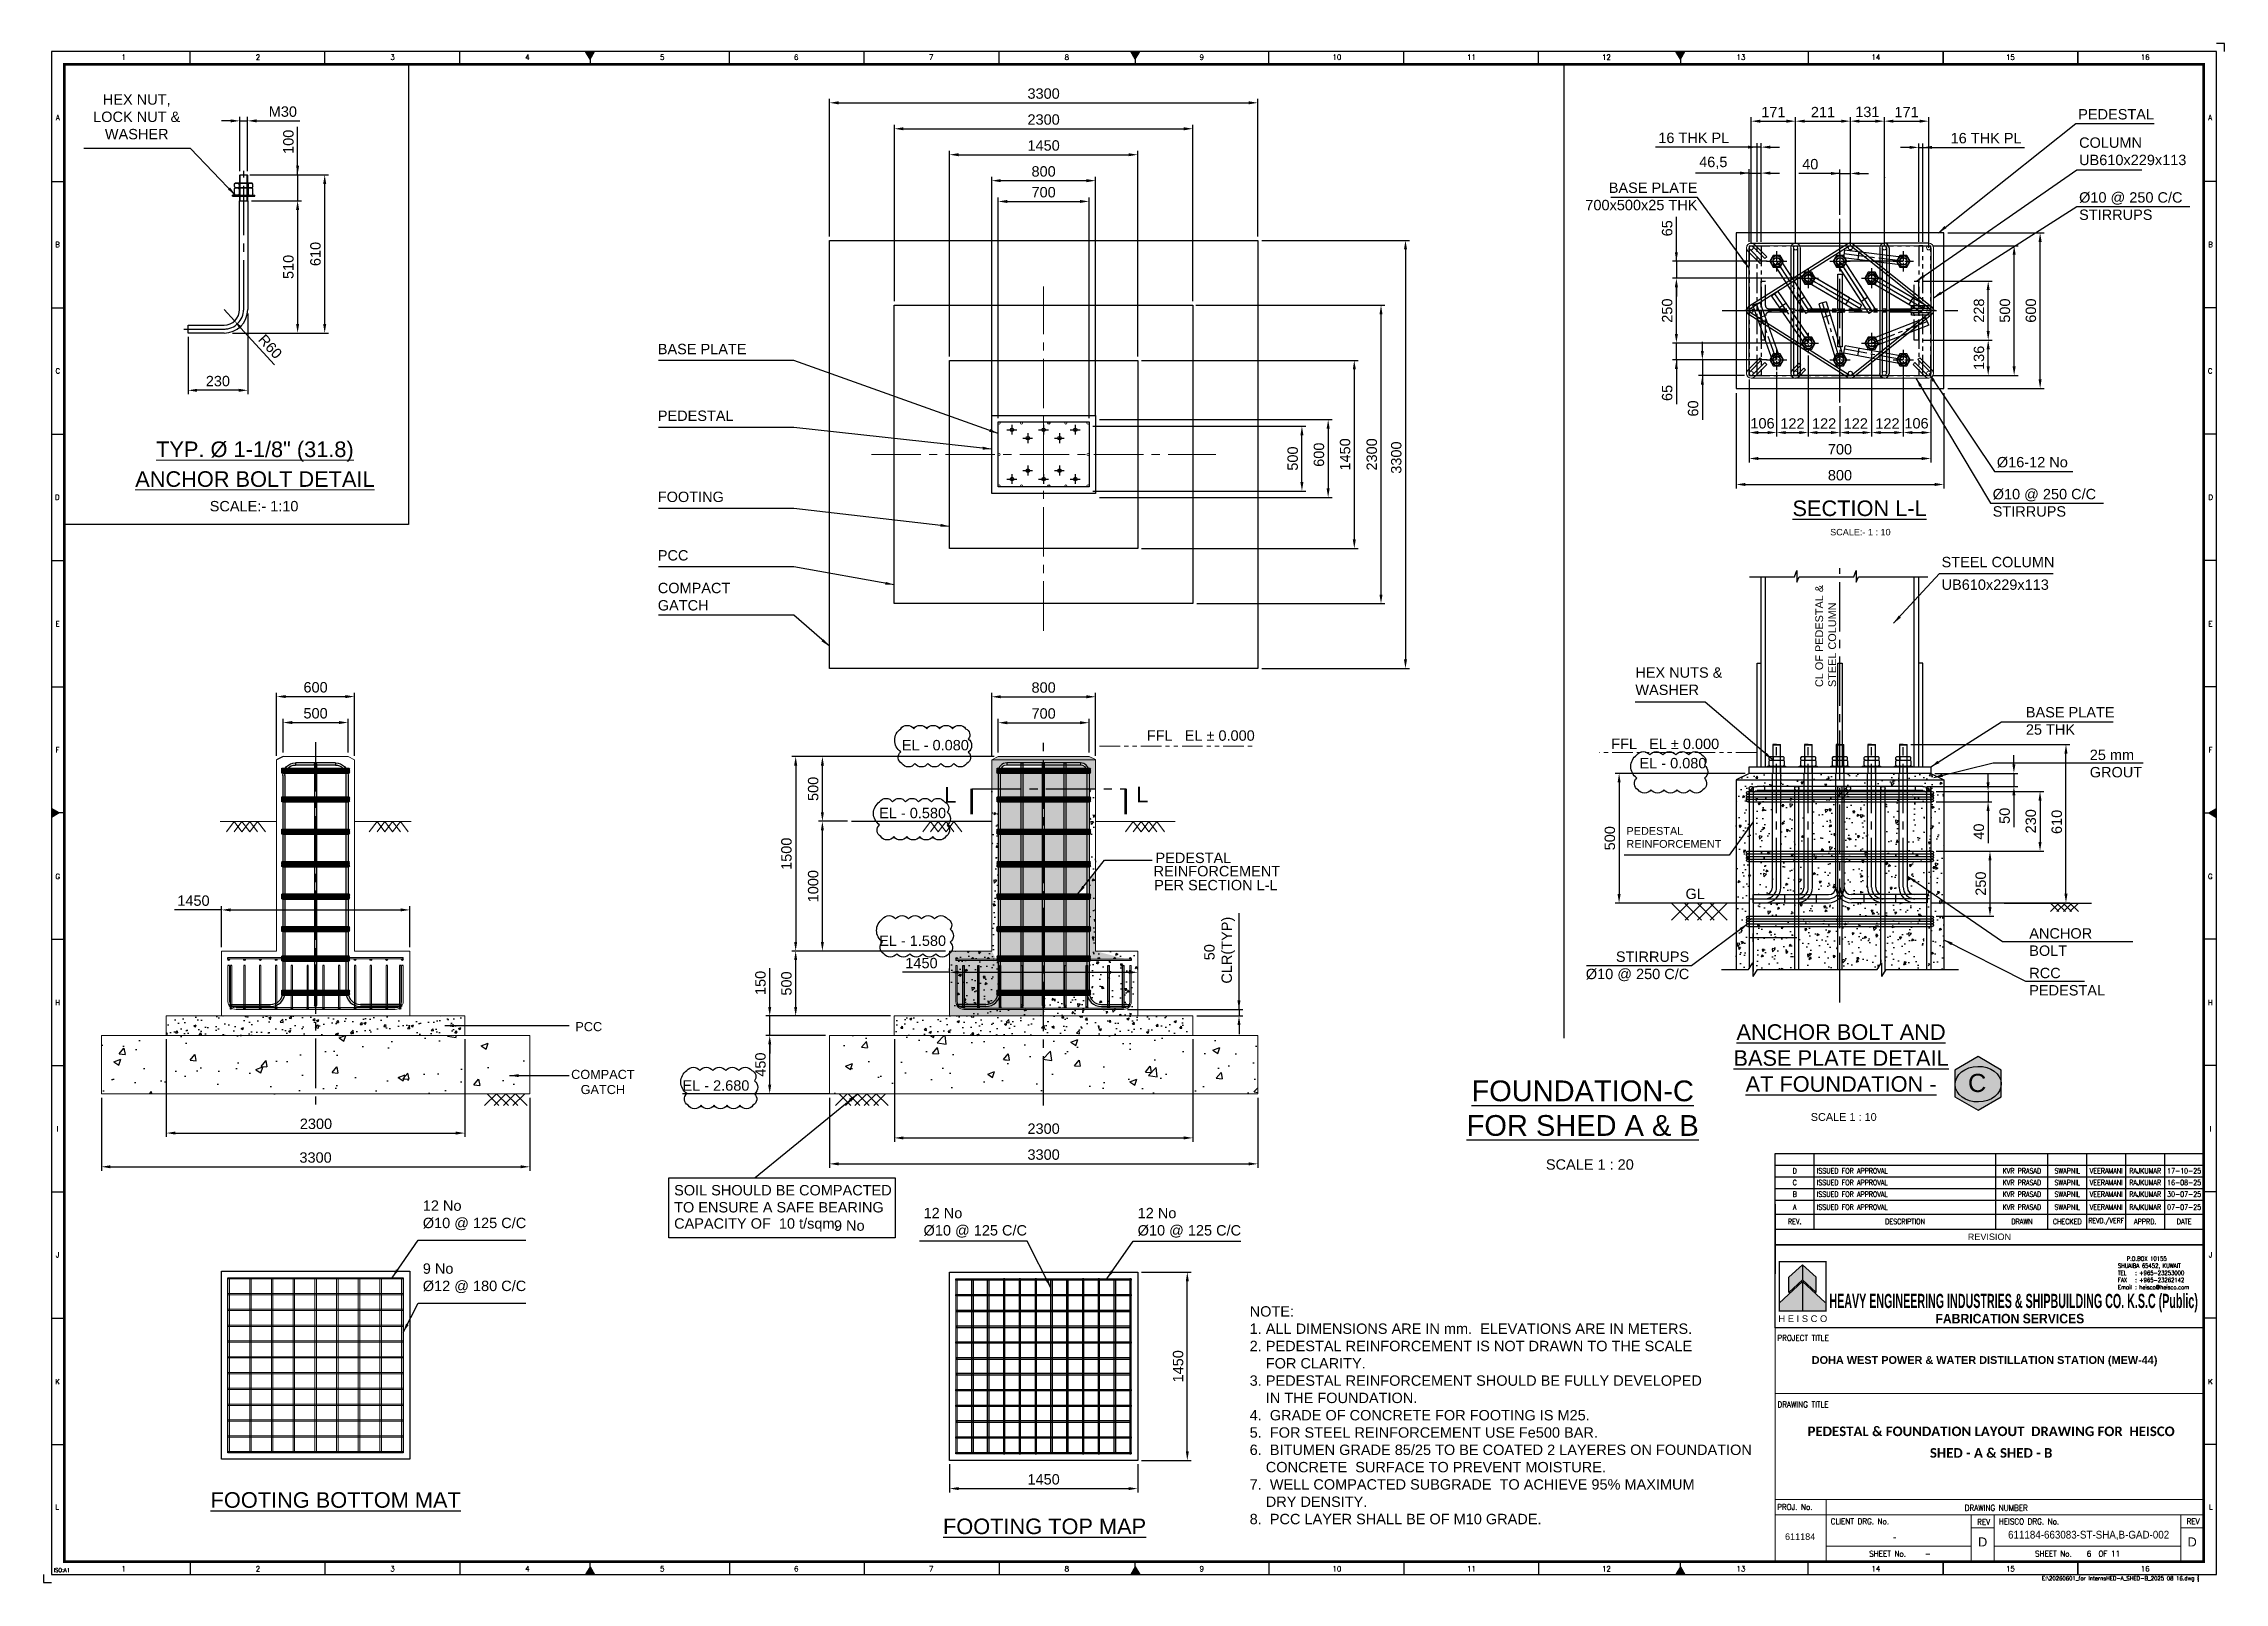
# Model space of a CAD drawing. Header units: millimetres. Extents: x -1055 to 11244, y -20673 to 2560.
# Drawn here: x 5512 to 6352, y 1149 to 1742 of the extents above; entities that cross this region are included whole.
import ezdxf
from ezdxf.enums import TextEntityAlignment as Align

# ---------------------------------------------------------------- set-up
doc = ezdxf.new("R2010")
doc.units = ezdxf.units.MM
doc.linetypes.add('CENTER2', pattern=[28.575, 19.05, -3.175, 3.175, -3.175])
doc.linetypes.add('PHANTOM2', pattern=[31.75, 15.875, -3.175, 3.175, -3.175, 3.175, -3.175])
for name, color, linetype in [('BORDER', 6, 'Continuous'), ('HEISCO', 7, 'Continuous'), ('TABLE', 4, 'Continuous')]:
    doc.layers.add(name, color=color, linetype=linetype)
doc.layers.add('TEXT', color=7, linetype='Continuous', lineweight=13)
doc.styles.add('arial', font='arial.ttf')
doc.styles.add('HEISCO', font='ariblk.ttf')
doc.styles.add('HEISCO.', font='arial.ttf')
doc.styles.add('LOGO', font='ROMANS.SHX')
doc.styles.add('ROMANS', font='romans.shx', dxfattribs={"width": 0.8})
doc.styles.get("Standard").update_dxf_attribs({"font": 'arial.ttf'})
doc.styles.add('STYLE2', font='arial.ttf', dxfattribs={"width": 1.1})
doc.dimstyles.new('ISO-25', dxfattribs={"dimtxt": 4, "dimasz": 3.5, "dimexe": 1.5, "dimexo": 1.5, "dimgap": 1.5, "dimtad": 1, "dimtxsty": 'Standard', "dimcen": 0, "dimadec": 0, "dimazin": 0, "dimtfac": 1, "dimtmove": 0, "dimatfit": 3, "dimfxl": 1, "dimarcsym": 0})
pattern_1 = [(230, (16394.6716, -9688.688), (-9.1092334, 0.7969543), [0.9525, -10.4775]), (175, (16394.672, -9688.688), (1.762171, -9.552842), [0.762, -8.382029]), (280.451445, (16393.9125, -9688.622), (-7.3470624, -8.7558876), [0.8095004, -8.904512]), (226.1842, (16394.672, -9691.228), (-13.553952, 2.102116), [1.42875, -15.716253]), (276.63556, (16393.542, -9691.053), (-11.870207, -12.371306), [1.214251, -13.35678]), (171.18415, (16394.672, -9691.228), (-11.870207, -12.371306), [1.142998, -12.572987]), (201, (16393.4016, -9690.593), (-7.5807196, 5.11326), [0.9525, -10.4775]), (146, (16393.402, -9690.593), (-3.0901014, -9.2093983), [0.762, -8.382]), (251.451445, (16392.77, -9690.167), (-10.670821, -4.0961384), [0.8095004, -8.904497]), (217.5, (16394.6716, -9688.6882), (-0.15443016, -4.22775194), [0, -8.2804, 0, -8.509, 0, -8.41375]), (187.5, (16394.6716, -9688.688), (-3.3409831, -5.0090287), [0, -4.8514, 0, -8.0899, 0, -3.20675]), (147.5, (16397.5037, -9688.6882), (-6.77952976, 0.2864372), [0, -3.175, 0, -9.906, 0, -13.1445]), (137.5, (16398.7737, -9688.688), (-7.406459, -1.2713246), [0, -4.1275, 0, -6.5786, 0, -9.3345])]

msp = doc.modelspace()

# ---------------------------------------------------------------- texts
at = {"color": 130}
for s, height, p in [('EL - 0.080', 4, (5842.185806, 1471.486359)), ('FFL   EL %%P 0.000', 4, (5936.508255, 1475.189431)), ('L', 6, (5858.505844, 1452.323327)), ('L', 6, (5932.418397, 1452.44926)), ('EL - 0.580', 4, (5833.401182, 1445.336781)), ('PEDESTAL', 4, (5939.853011, 1428.050398)), ('REINFORCEMENT ', 4, (5939.13152, 1422.930931)), ('PER SECTION L-L', 4, (5939.379382, 1417.551782)), ('EL - 1.580', 4, (5833.401182, 1396.11835)), ('EL - 2.680', 4, (5757.651245, 1340.336781)), ('9 No', 4, (5816.005763, 1286.338287))]:
    msp.add_text(s, height=height, dxfattribs=at).set_placement(p, align=Align.MIDDLE_LEFT)
for s, p in [('FFL   EL %%P 0.000', (6115.399716, 1471.978036)), ('EL - 0.080', (6126.284855, 1464.552914))]:
    msp.add_text(s, height=4).set_placement(p, align=Align.MIDDLE_LEFT)
for s, p in [('SOIL SHOULD BE COMPACTED', (5754.438154, 1297.975117)), ('TO ENSURE A SAFE BEARING', (5754.438154, 1291.40298)), ('CAPACITY OF  10 t/sqm.', (5754.438154, 1285.15945))]:
    msp.add_text(s, height=4, dxfattribs=at).set_placement(p)
at = {"attachment_point": 5}
for s, insert, char_height in [('HEX NUT,\\PLOCK NUT &\\PWASHER', (5547.430564, 1713.599517), 4), ('SCALE:- 1:10', (5592.641748, 1563.56079), 4), ('{\\LANCHOR BOLT AND\\PBASE PLATE DETAIL\\PAT FOUNDATION -  }', (6203.929709, 1350.878784), 6), ('C', (6256.347249, 1341.266305), 7)]:
    msp.add_mtext(s, dxfattribs=dict(at, insert=insert, char_height=char_height))
for s, insert, char_height, width, attachment_point in [('PEDESTAL', (6295.279653, 1716.6089), 4, 25.21526738, 1), ('COLUMN\\PUB610x229x113', (6295.611787, 1705.678591), 4, 89.93147237, 1), ('BASE PLATE\\P700x500x25 THK', (6148.606588, 1688.286684), 4, 58.31920979, 3), ('%%C10 @ 250 C/C\\PSTIRRUPS', (6295.611787, 1684.559122), 4, 89.93147237, 1), ('%%C16-12 No', (6263.941446, 1582.54221), 4, 49.96607465, 1), ('{\\LSECTION L-L}', (6185.200092, 1565.771806), 6, 215.90196253, 1), ('%%C10 @ 250 C/C\\PSTIRRUPS', (6262.330134, 1570.229231), 4, 89.93147237, 1), ('SCALE:- 1 : 10', (6199.728629, 1554.817721), 2.5, 26.96291915, 1), ('STEEL COLUMN', (6242.645826, 1544.048954), 4, 71.52841632, 1), ('UB610x229x113', (6242.645826, 1535.331469), 4, 71.52841632, 1), ('HEX NUTS &\\PWASHER', (6124.684444, 1501.469561), 4, 84.54641021, 1), ('BASE PLATE\\P25 THK', (6275.108019, 1486.175414), 4, 66.47559815, 1), ('25 mm\\PGROUT', (6299.726342, 1469.7433), 4, 78.33522023, 1), ('PEDESTAL REINFORCEMENT       ', (6121.260203, 1439.927853), 3, 43.47858245, 1), ('       GL', (6133.153169, 1416.189101), 4, 34.49017783, 1), ('ANCHOR BOLT', (6276.42031, 1400.952487), 4, 25.21526738, 1), ('STIRRUPS\\P%%C10 @ 250 C/C', (6145.453951, 1391.980372), 4, 48.81890357, 3), ('RCC PEDESTAL', (6276.42031, 1385.680412), 4, 25.21526738, 1), ('{\\LFOUNDATION-C\\PFOR SHED A & B}', (6104.401869, 1331.538008), 8, 225.35033557, 5), ('SCALE 1 : 10', (6192.25266, 1329.689948), 3, 26.96291915, 1), ('SCALE 1 : 20', (6090.237655, 1311.889721), 4, 66.42833482, 1), ('{\\LFOOTING BOTTOM MAT}', (5575.898413, 1183.602334), 6, 192.24355306, 1), ('{\\LFOOTING TOP MAP}', (5858.016944, 1173.446537), 6, 215.90196253, 1)]:
    msp.add_mtext(s, dxfattribs=dict(insert=insert, char_height=char_height, width=width, attachment_point=attachment_point))
at = {"color": 130, "char_height": 4, "attachment_point": 1}
for s, insert, width in [('BASE PLATE', (5748.151409, 1626.133769), 59.24768363), ('PEDESTAL', (5748.151409, 1600.429242), 32.1028704), ('FOOTING', (5748.151409, 1569.174638), 32.1028704), ('PCC', (5748.151409, 1546.638503), 32.1028704), ('COMPACT\\PGATCH', (5748.151409, 1534.04478), 32.1028704), ('12 No\\P%%C10 @ 125 C/C', (5657.632882, 1296.031429), 39.39154161), ('12 No\\P%%C10 @ 125 C/C', (5850.525931, 1293.182005), 64.68758527), ('12 No\\P%%C10 @ 125 C/C', (5932.989146, 1293.182005), 39.39154161), ('9 No\\P%%C12 @ 180 C/C', (5657.632882, 1271.780188), 39.39154161), ('NOTE:\\P1. ALL DIMENSIONS ARE IN mm.  ELEVATIONS ARE IN METERS.\\P2. PEDESTAL REINFORCEMENT IS NOT DRAWN TO THE SCALE\\P    FOR CLARITY.\\P3. PEDESTAL REINFORCEMENT SHOULD BE FULLY DEVELOPED\\P    IN THE FOUNDATION.\\P4.  GRADE OF CONCRETE FOR FOOTING IS M25.\\P5.  FOR STEEL REINFORCEMENT USE Fe500 BAR.\\P6.  BITUMEN GRADE 85/25 TO BE COATED 2 LAYERES ON FOUNDATION\\P    CONCRETE  SURFACE TO PREVENT MOISTURE.\\P7.  WELL COMPACTED SUBGRADE  TO ACHIEVE 95% MAXIMUM\\P    DRY DENSITY.\\P8.  PCC LAYER SHALL BE OF M10 GRADE.', (5976.132513, 1255.279938), 255.85688563)]:
    msp.add_mtext(s, dxfattribs=dict(at, insert=insert, width=width))
at = {"insert": (6194.004891, 1493.870568), "char_height": 3, "width": 47.20689587, "attachment_point": 1, "rotation": 90}
msp.add_mtext('CL OF PEDESTAL & STEEL COLUMN', dxfattribs=at)
at = {"color": 130, "char_height": 3.5, "attachment_point": 5}
for s, insert in [('PCC', (5721.553192, 1362.988201)), ('COMPACT\\PGATCH', (5726.988828, 1341.663727))]:
    msp.add_mtext(s, dxfattribs=dict(at, insert=insert))
at = {"layer": 'BORDER', "color": 3, "style": 'ROMANS', "width": 0.9}
for s, p in [('PROJECT TITLE', (6179.41067, 1241.922219)), ('DRAWING TITLE', (6179.437694, 1216.296646)), ('PROJ. No.', (6179.315094, 1176.779741)), ('DRAWING NUMBER', (6251.564467, 1176.431458)), ('CLIENT DRG. No.', (6199.946887, 1171.23447)), ('HEISCO DRG. No.', (6264.701874, 1171.214711)), ('SHEET No.    -', (6214.773347, 1158.762709)), ('SHEET No.   6  OF 11', (6278.659489, 1158.762709))]:
    msp.add_text(s, height=2.25, dxfattribs=at).set_placement(p)
for p in [(6258.850201, 1171.008653), (6339.546421, 1171.219813)]:
    msp.add_text('REV', height=2.25, dxfattribs=at).set_placement(p, align=Align.CENTER)
at = {"layer": 'BORDER', "color": 7, "style": 'arial'}
for s, insert, char_height, width, attachment_point in [('{\\fArial|b1|i0|c0|p34;DOHA WEST POWER & WATER DISTILLATION STATION (MEW-44)}', (6259.214035, 1234.081652), 3, 163.24464911, 5), ('{\\fCalibri|b1|i0|c0|p2;\\H1.2308x;PEDESTAL & FOUNDATION LAYOUT  DRAWING FOR  HEISCO}', (6261.722667, 1207.038375), 3, 163.24464911, 5), ('{\\fCalibri|b1|i0|c0|p2;\\H1.2308x;SHED - A & SHED - B}', (6261.722667, 1198.719101), 3, 163.24464911, 5), ('611184', (6188.167913, 1167.728869), 2.5, 24.94987634, 2), ('{\\W0.9;611184-663083-ST-SHA,B-GAD-002}', (6299.277633, 1168.73047), 3, 43.61317739, 2), ('-', (6224.534391, 1167.836301), 3, 47.48534094, 2), ('D', (6258.473595, 1164.426289), 3.5, 6.29727831, 5), ('D', (6339.169815, 1164.426289), 3.5, 8.40928889, 5)]:
    msp.add_mtext(s, dxfattribs=dict(at, insert=insert, char_height=char_height, width=width, attachment_point=attachment_point))
at = {"layer": 'TEXT', "linetype": 'Continuous', "style": 'STYLE2'}
for s, p in [('%%UTYP. %%C 1-1/8" (31.8)', (5592.964495, 1582.508797)), ('%%UANCHOR BOLT DETAIL', (5592.964495, 1571.028983))]:
    msp.add_text(s, height=6, dxfattribs=at).set_placement(p, align=Align.CENTER)

# ---------------------------------------------------------------- blocks, each defined once
blk = doc.blocks.new('*D27848')
at = {"color": 0, "lineweight": -2}
for p, q in [((5860.51, 1383.95), (5842.45, 1383.95)), ((5860.51, 1384.46), (5860.51, 1385.45)), ((5864.01, 1383.95), (5929.51, 1383.95)), ((5933.01, 1385.03), (5933.01, 1385.45))]:
    blk.add_line(p, q, dxfattribs=at)
at = {"color": 0}
for points in [[(5864.01, 1384.53), (5864.01, 1383.37), (5860.51, 1383.95)], [(5929.51, 1383.37), (5929.51, 1384.53), (5933.01, 1383.95)]]:
    blk.add_solid(points, dxfattribs=at)
at = {"layer": 'Defpoints', "color": 0}
for p in [(5860.51, 1382.96), (5933.01, 1383.95), (5933.01, 1383.53)]:
    blk.add_point(p, dxfattribs=at)
at = {"color": 0, "insert": (5849.73, 1387.49), "char_height": 4, "attachment_point": 5}
blk.add_mtext('1450', dxfattribs=at)
blk = doc.blocks.new('*D27849')
at = {"color": 0, "lineweight": -2}
for p, q in [((5972.02, 1369.63), (5972.02, 1406.74)), ((5929.01, 1369.63), (5973.52, 1369.63)), ((5972.02, 1373.13), (5972.02, 1376.63)), ((5972.02, 1369.63), (5972.02, 1367.13)), ((5955.76, 1367.13), (5973.52, 1367.13)), ((5972.02, 1363.63), (5972.02, 1360.13))]:
    blk.add_line(p, q, dxfattribs=at)
at = {"color": 0}
for points in [[(5971.43, 1373.13), (5972.6, 1373.13), (5972.02, 1369.63)], [(5972.6, 1363.63), (5971.43, 1363.63), (5972.02, 1367.13)]]:
    blk.add_solid(points, dxfattribs=at)
at = {"layer": 'Defpoints', "color": 0}
for p in [(5927.51, 1369.63), (5954.26, 1367.13), (5972.02, 1367.13)]:
    blk.add_point(p, dxfattribs=at)
at = {"color": 0, "insert": (5964.55, 1391.69), "char_height": 4, "attachment_point": 5, "rotation": 90}
blk.add_mtext('50\\P CLR(TYP)', dxfattribs=at)
blk = doc.blocks.new('*D27850')
at = {"color": 0, "lineweight": -2}
for p, q in [((5814.26, 1335.63), (5814.26, 1308.63)), ((5979.26, 1335.63), (5979.26, 1308.63)), ((5817.76, 1310.13), (5975.76, 1310.13))]:
    blk.add_line(p, q, dxfattribs=at)
at = {"color": 0}
for points in [[(5817.76, 1310.71), (5817.76, 1309.54), (5814.26, 1310.13)], [(5975.76, 1309.54), (5975.76, 1310.71), (5979.26, 1310.13)]]:
    blk.add_solid(points, dxfattribs=at)
at = {"layer": 'Defpoints', "color": 0}
for p in [(5814.26, 1337.13), (5979.26, 1337.13), (5979.26, 1310.13)]:
    blk.add_point(p, dxfattribs=at)
at = {"color": 0, "insert": (5896.76, 1313.67), "char_height": 4, "attachment_point": 5}
blk.add_mtext('3300', dxfattribs=at)
blk = doc.blocks.new('*D27851')
at = {"color": 0, "lineweight": -2}
for p, q in [((5839.26, 1358.13), (5839.26, 1318.63)), ((5954.26, 1358.13), (5954.26, 1318.63)), ((5842.76, 1320.13), (5950.76, 1320.13))]:
    blk.add_line(p, q, dxfattribs=at)
at = {"color": 0}
for points in [[(5842.76, 1320.71), (5842.76, 1319.54), (5839.26, 1320.13)], [(5950.76, 1319.54), (5950.76, 1320.71), (5954.26, 1320.13)]]:
    blk.add_solid(points, dxfattribs=at)
at = {"layer": 'Defpoints', "color": 0}
for p in [(5839.26, 1359.63), (5954.26, 1359.63), (5954.26, 1320.13)]:
    blk.add_point(p, dxfattribs=at)
at = {"color": 0, "insert": (5896.76, 1323.67), "char_height": 4, "attachment_point": 5}
blk.add_mtext('2300', dxfattribs=at)
blk = doc.blocks.new('*D27852')
at = {"color": 0, "lineweight": -2}
for p, q in [((5812.76, 1359.63), (5789.76, 1359.63)), ((5791.26, 1340.63), (5791.26, 1356.13)), ((5812.76, 1337.13), (5789.76, 1337.13))]:
    blk.add_line(p, q, dxfattribs=at)
at = {"color": 0}
for points in [[(5791.84, 1356.13), (5790.67, 1356.13), (5791.26, 1359.63)], [(5790.67, 1340.63), (5791.84, 1340.63), (5791.26, 1337.13)]]:
    blk.add_solid(points, dxfattribs=at)
at = {"layer": 'Defpoints', "color": 0}
for p in [(5791.26, 1359.63), (5814.26, 1359.63), (5814.26, 1337.13)]:
    blk.add_point(p, dxfattribs=at)
at = {"color": 0, "insert": (5787.71, 1348.38), "char_height": 4, "attachment_point": 5, "rotation": 90}
blk.add_mtext('450', dxfattribs=at)
blk = doc.blocks.new('*D27853')
at = {"color": 0, "lineweight": -2}
for p, q in [((5791.26, 1370.63), (5791.26, 1385.57)), ((5837.76, 1367.13), (5789.76, 1367.13)), ((5791.26, 1359.63), (5791.26, 1367.13)), ((5812.76, 1359.63), (5789.76, 1359.63)), ((5791.26, 1356.13), (5791.26, 1352.63))]:
    blk.add_line(p, q, dxfattribs=at)
at = {"color": 0}
for points in [[(5790.67, 1370.63), (5791.84, 1370.63), (5791.26, 1367.13)], [(5791.84, 1356.13), (5790.67, 1356.13), (5791.26, 1359.63)]]:
    blk.add_solid(points, dxfattribs=at)
at = {"layer": 'Defpoints', "color": 0}
for p in [(5791.26, 1367.13), (5839.26, 1367.13), (5814.26, 1359.63)]:
    blk.add_point(p, dxfattribs=at)
at = {"color": 0, "insert": (5787.71, 1379.85), "char_height": 4, "attachment_point": 5, "rotation": 90}
blk.add_mtext('150', dxfattribs=at)
blk = doc.blocks.new('*D27854')
at = {"color": 0, "lineweight": -2}
for p, q in [((5855.9, 1392.13), (5799.76, 1392.13)), ((5801.26, 1370.63), (5801.26, 1388.63)), ((5837.76, 1367.13), (5799.76, 1367.13))]:
    blk.add_line(p, q, dxfattribs=at)
at = {"color": 0}
for points in [[(5801.84, 1388.63), (5800.67, 1388.63), (5801.26, 1392.13)], [(5800.67, 1370.63), (5801.84, 1370.63), (5801.26, 1367.13)]]:
    blk.add_solid(points, dxfattribs=at)
at = {"layer": 'Defpoints', "color": 0}
for p in [(5801.26, 1392.13), (5857.4, 1392.13), (5839.26, 1367.13)]:
    blk.add_point(p, dxfattribs=at)
at = {"color": 0, "insert": (5797.71, 1379.63), "char_height": 4, "attachment_point": 5, "rotation": 90}
blk.add_mtext('500', dxfattribs=at)
blk = doc.blocks.new('*D27855')
at = {"color": 0, "lineweight": -2}
for p, q in [((5821.23, 1442.13), (5810.05, 1442.13)), ((5811.55, 1395.63), (5811.55, 1438.63)), ((5849.66, 1392.13), (5810.05, 1392.13))]:
    blk.add_line(p, q, dxfattribs=at)
at = {"color": 0}
for points in [[(5812.13, 1438.63), (5810.97, 1438.63), (5811.55, 1442.13)], [(5810.97, 1395.63), (5812.13, 1395.63), (5811.55, 1392.13)]]:
    blk.add_solid(points, dxfattribs=at)
at = {"layer": 'Defpoints', "color": 0}
for p in [(5811.55, 1442.13), (5822.73, 1442.13), (5851.16, 1392.13)]:
    blk.add_point(p, dxfattribs=at)
at = {"color": 0, "insert": (5808.01, 1417.13), "char_height": 4, "attachment_point": 5, "rotation": 90}
blk.add_mtext('1000', dxfattribs=at)
blk = doc.blocks.new('*D27856')
at = {"color": 0, "lineweight": -2}
for p, q in [((5873.2, 1467.13), (5810.05, 1467.13)), ((5811.55, 1445.63), (5811.55, 1463.63)), ((5821.23, 1442.13), (5810.05, 1442.13))]:
    blk.add_line(p, q, dxfattribs=at)
at = {"color": 0}
for points in [[(5812.13, 1463.63), (5810.97, 1463.63), (5811.55, 1467.13)], [(5810.97, 1445.63), (5812.13, 1445.63), (5811.55, 1442.13)]]:
    blk.add_solid(points, dxfattribs=at)
at = {"layer": 'Defpoints', "color": 0}
for p in [(5811.55, 1467.13), (5874.7, 1467.13), (5822.73, 1442.13)]:
    blk.add_point(p, dxfattribs=at)
at = {"color": 0, "insert": (5808.01, 1454.63), "char_height": 4, "attachment_point": 5, "rotation": 90}
blk.add_mtext('500', dxfattribs=at)
blk = doc.blocks.new('*D27857')
at = {"color": 0, "lineweight": -2}
for p, q in [((5860.51, 1194.36), (5860.51, 1183.49)), ((5933.01, 1194.36), (5933.01, 1183.49)), ((5864.01, 1184.99), (5929.51, 1184.99))]:
    blk.add_line(p, q, dxfattribs=at)
at = {"color": 0}
for points in [[(5864.01, 1185.57), (5864.01, 1184.4), (5860.51, 1184.99)], [(5929.51, 1184.4), (5929.51, 1185.57), (5933.01, 1184.99)]]:
    blk.add_solid(points, dxfattribs=at)
at = {"layer": 'Defpoints', "color": 0}
for p in [(5860.51, 1195.86), (5933.01, 1195.86), (5933.01, 1184.99)]:
    blk.add_point(p, dxfattribs=at)
at = {"color": 0, "insert": (5896.76, 1188.53), "char_height": 4, "attachment_point": 5}
blk.add_mtext('1450', dxfattribs=at)
blk = doc.blocks.new('*D27858')
at = {"color": 0, "lineweight": -2}
for p, q in [((5934.51, 1268.36), (5953.61, 1268.36)), ((5952.11, 1199.36), (5952.11, 1264.86)), ((5934.51, 1195.86), (5953.61, 1195.86))]:
    blk.add_line(p, q, dxfattribs=at)
at = {"color": 0}
for points in [[(5952.69, 1264.86), (5951.53, 1264.86), (5952.11, 1268.36)], [(5951.53, 1199.36), (5952.69, 1199.36), (5952.11, 1195.86)]]:
    blk.add_solid(points, dxfattribs=at)
at = {"layer": 'Defpoints', "color": 0}
for p in [(5933.01, 1268.36), (5952.11, 1268.36), (5933.01, 1195.86)]:
    blk.add_point(p, dxfattribs=at)
at = {"color": 0, "insert": (5948.57, 1232.11), "char_height": 4, "attachment_point": 5, "rotation": 90}
blk.add_mtext('1450', dxfattribs=at)
blk = doc.blocks.new('*D27859')
at = {"color": 0, "lineweight": -2}
for p, q in [((5580.08, 1407.99), (5562.03, 1407.99)), ((5580.08, 1393.63), (5580.08, 1409.49)), ((5583.58, 1407.99), (5649.08, 1407.99)), ((5652.58, 1393.63), (5652.58, 1409.49))]:
    blk.add_line(p, q, dxfattribs=at)
at = {"color": 0}
for points in [[(5583.58, 1408.58), (5583.58, 1407.41), (5580.08, 1407.99)], [(5649.08, 1407.41), (5649.08, 1408.58), (5652.58, 1407.99)]]:
    blk.add_solid(points, dxfattribs=at)
at = {"layer": 'Defpoints', "color": 0}
for p in [(5652.58, 1407.99), (5580.08, 1392.13), (5652.58, 1392.13)]:
    blk.add_point(p, dxfattribs=at)
at = {"color": 0, "insert": (5569.3, 1411.54), "char_height": 4, "attachment_point": 5}
blk.add_mtext('1450', dxfattribs=at)
blk = doc.blocks.new('A1B')
at = {"layer": 'BORDER', "color": 1}
for p, q in [((56.44, 585), (56.44, 590)), ((56.44, 585), (56.44, 590)), ((108.38, 585), (108.38, 590)), ((108.38, 585), (108.38, 590)), ((160.31, 585), (160.31, 590)), ((160.31, 585), (160.31, 590)), ((264.19, 585), (264.19, 590)), ((316.12, 585), (316.12, 590)), ((368.06, 585), (368.06, 590)), ((471.94, 585), (471.94, 590)), ((523.88, 585), (523.88, 590)), ((575.81, 585), (575.81, 590)), ((679.69, 590), (679.69, 585)), ((731.63, 590), (731.63, 585)), ((731.63, 585), (731.63, 590)), ((731.63, 590), (731.63, 585)), ((783.56, 590), (783.56, 585)), ((783.56, 585), (783.56, 590)), ((3, 539.83), (8, 539.83)), ((837, 539.83), (832, 539.83)), ((3, 491.17), (8, 491.17)), ((837, 491.17), (832, 491.17)), ((3, 442.5), (8, 442.5)), ((837, 442.5), (832, 442.5)), ((3, 393.84), (8, 393.84)), ((837, 393.84), (832, 393.84)), ((3, 345.17), (8, 345.17)), ((837, 345.17), (832, 345.17)), ((3, 247.84), (8, 247.84)), ((837, 247.84), (832, 247.84)), ((3, 199.17), (8, 199.17)), ((837, 199.17), (832, 199.17)), ((3, 150.51), (8, 150.51)), ((837, 150.51), (832, 150.51)), ((3, 101.84), (8, 101.84)), ((837, 101.84), (832, 101.84)), ((3, 53.17), (8, 53.17)), ((837, 53.17), (832, 53.17)), ((56.44, 8), (56.44, 3)), ((108.38, 8), (108.38, 3)), ((160.31, 8), (160.31, 3)), ((264.19, 8), (264.19, 3)), ((316.12, 8), (316.12, 3)), ((368.06, 8), (368.06, 3)), ((471.94, 8), (471.94, 3)), ((523.88, 8), (523.88, 3)), ((575.81, 8), (575.81, 3)), ((679.69, 3), (679.69, 8)), ((731.63, 3), (731.63, 8)), ((731.63, 8), (731.63, 3)), ((731.63, 3), (731.63, 8)), ((783.56, 3), (783.56, 8)), ((783.56, 8), (783.56, 3))]:
    blk.add_line(p, q, dxfattribs=at)
at = {"layer": 'BORDER'}
for p, q in [((210.5, 587), (208.77, 590)), ((210.5, 590), (210.5, 585)), ((210.5, 587), (212.23, 590)), ((210.5, 588), (210.5, 585)), ((210.5, 588), (210.5, 585)), ((420.5, 587), (418.77, 590)), ((420.5, 590), (420.5, 585)), ((420.5, 587), (422.23, 590)), ((420.5, 588), (420.5, 585)), ((630.5, 587), (628.77, 590)), ((630.5, 590), (630.5, 585)), ((630.5, 587), (632.23, 590)), ((6, 296.5), (3, 298.23)), ((8, 296.5), (3, 296.5)), ((6, 296.5), (3, 294.77)), ((832, 296.5), (837, 296.5)), ((834, 296.5), (837, 298.23)), ((834, 296.5), (837, 294.77)), ((210.5, 6), (208.77, 3)), ((210.5, 5), (210.5, 8)), ((210.5, 5), (210.5, 8)), ((210.5, 3), (210.5, 8)), ((210.5, 6), (212.23, 3)), ((420.5, 6), (418.77, 3)), ((420.5, 5), (420.5, 8)), ((420.5, 3), (420.5, 8)), ((420.5, 6), (422.23, 3)), ((630.5, 6), (628.77, 3)), ((630.5, 3), (630.5, 8)), ((630.5, 6), (632.23, 3))]:
    blk.add_line(p, q, dxfattribs=at)
blk.add_lwpolyline([(837, 3), (837, 590), (3, 590), (3, 3)], close=True, dxfattribs=at)
at = {"layer": 'BORDER', "color": 1}
for points in [[(840, 590), (840, 593), (837, 593)], [(0, 3), (0, 0), (3, 0)]]:
    blk.add_lwpolyline(points, dxfattribs=at)
at = {"layer": 'BORDER', "const_width": 1}
blk.add_lwpolyline([(8, 8), (832, 8), (832, 585), (8, 585)], close=True, dxfattribs=at)
at = {"layer": 'BORDER'}
for points in [[(212.23, 590), (208.77, 590), (210.5, 587)], [(422.23, 590), (418.77, 590), (420.5, 587)], [(632.23, 590), (628.77, 590), (630.5, 587)], [(3, 298.23), (3, 294.77), (6, 296.5)], [(837, 298.23), (837, 294.77), (834, 296.5)], [(212.23, 3), (208.77, 3), (210.5, 6)], [(422.23, 3), (418.77, 3), (420.5, 6)], [(632.23, 3), (628.77, 3), (630.5, 6)]]:
    blk.add_solid(points, dxfattribs=at)
at = {"color": 11, "insert": (830.38, 1.34), "char_height": 1.5, "width": 401.355, "attachment_point": 6, "style": 'ROMANS'}
blk.add_mtext('{\\W1;\\C1;E:\\20260601_for Interns\\SHED-A_SHED-B_2025 08 16.dwg }', dxfattribs=at)
at = {"layer": 'BORDER', "color": 1, "style": 'ROMANS'}
for s, height, p in [('1', 2, (30.81, 586.75)), ('2', 2, (82.56, 586.75)), ('3', 2, (134.41, 586.75)), ('4', 2, (186.37, 586.75)), ('5', 2, (238.32, 586.75)), ('6', 2, (289.89, 586.75)), ('7', 2, (341.88, 586.75)), ('8', 2, (394.13, 586.75)), ('9', 2, (446.1, 586.75)), ('10', 2, (498.13, 586.75)), ('11', 2, (549.97, 586.75)), ('12', 2, (601.96, 586.75)), ('13', 2, (653.79, 586.75)), ('14', 2, (705.77, 586.75)), ('15', 2, (757.56, 586.75)), ('16', 2, (809.48, 586.75)), ('A', 2, (5.48, 563.52)), ('A', 2, (834.52, 563.52)), ('B', 2, (5.35, 514.55)), ('B', 2, (834.65, 514.55)), ('C', 2, (5.49, 465.84)), ('C', 2, (834.51, 465.84)), ('D', 2, (5.25, 417.17)), ('D', 2, (834.75, 417.17)), ('E', 2, (5.39, 368.4)), ('E', 2, (834.61, 368.4)), ('F', 2, (5.34, 319.81)), ('F', 2, (834.66, 319.81)), ('G', 2, (5.44, 271.07)), ('G', 2, (834.56, 271.07)), ('H', 2, (5.43, 222.46)), ('H', 2, (834.57, 222.46)), ('I', 2, (5.31, 173.82)), ('I', 2, (834.69, 173.82)), ('J', 2, (5.33, 125.23)), ('J', 2, (834.67, 125.23)), ('K', 2, (5.38, 76.36)), ('K', 2, (834.62, 76.36)), ('L', 2, (5.2, 28.07)), ('L', 2, (834.8, 28.07)), ('ISO:A1', 1.5, (7.03, 4)), ('1', 2, (30.81, 4.25)), ('2', 2, (82.56, 4.25)), ('3', 2, (134.41, 4.25)), ('4', 2, (186.37, 4.25)), ('5', 2, (238.32, 4.25)), ('6', 2, (289.89, 4.25)), ('7', 2, (341.88, 4.25)), ('8', 2, (394.13, 4.25)), ('9', 2, (446.1, 4.25)), ('10', 2, (498.13, 4.25)), ('11', 2, (549.97, 4.25)), ('12', 2, (601.96, 4.25)), ('13', 2, (653.79, 4.25)), ('14', 2, (705.77, 4.25)), ('15', 2, (757.56, 4.25)), ('16', 2, (809.48, 4.25))]:
    blk.add_text(s, height=height, dxfattribs=at).set_placement(p, align=Align.CENTER)
blk = doc.blocks.new('*D27860')
at = {"color": 0, "lineweight": -2}
for p, q in [((5876.76, 1467.38), (5876.76, 1491.63)), ((5880.26, 1490.13), (5913.26, 1490.13)), ((5916.76, 1467.4), (5916.76, 1491.63))]:
    blk.add_line(p, q, dxfattribs=at)
at = {"color": 0}
for points in [[(5880.26, 1490.71), (5880.26, 1489.54), (5876.76, 1490.13)], [(5913.26, 1489.54), (5913.26, 1490.71), (5916.76, 1490.13)]]:
    blk.add_solid(points, dxfattribs=at)
at = {"layer": 'Defpoints', "color": 0}
for p in [(5916.76, 1490.13), (5876.76, 1465.88), (5916.76, 1465.9)]:
    blk.add_point(p, dxfattribs=at)
at = {"color": 0, "insert": (5896.76, 1493.67), "char_height": 4, "attachment_point": 5}
blk.add_mtext('800', dxfattribs=at)
blk = doc.blocks.new('*D27861')
at = {"color": 0, "lineweight": -2}
for p, q in [((5814.26, 1667.52), (5814.26, 1720.52)), ((5817.76, 1719.02), (5975.76, 1719.02)), ((5979.26, 1667.52), (5979.26, 1720.52))]:
    blk.add_line(p, q, dxfattribs=at)
at = {"color": 0}
for points in [[(5817.76, 1719.6), (5817.76, 1718.43), (5814.26, 1719.02)], [(5975.76, 1718.43), (5975.76, 1719.6), (5979.26, 1719.02)]]:
    blk.add_solid(points, dxfattribs=at)
at = {"layer": 'Defpoints', "color": 0}
for p in [(5979.26, 1719.02), (5814.26, 1666.02), (5979.26, 1666.02)]:
    blk.add_point(p, dxfattribs=at)
at = {"color": 0, "insert": (5896.76, 1722.56), "char_height": 4, "attachment_point": 5}
blk.add_mtext('3300', dxfattribs=at)
blk = doc.blocks.new('*D27862')
at = {"color": 0, "lineweight": -2}
for p, q in [((5980.76, 1666.02), (6037.65, 1666.02)), ((6036.15, 1662.52), (6036.15, 1504.52)), ((5980.76, 1501.02), (6037.65, 1501.02))]:
    blk.add_line(p, q, dxfattribs=at)
at = {"color": 0}
for points in [[(6036.73, 1662.52), (6035.57, 1662.52), (6036.15, 1666.02)], [(6035.57, 1504.52), (6036.73, 1504.52), (6036.15, 1501.02)]]:
    blk.add_solid(points, dxfattribs=at)
at = {"layer": 'Defpoints', "color": 0}
for p in [(5979.26, 1666.02), (5979.26, 1501.02), (6036.15, 1501.02)]:
    blk.add_point(p, dxfattribs=at)
at = {"color": 0, "insert": (6032.61, 1582.3), "char_height": 4, "attachment_point": 5, "rotation": 90}
blk.add_mtext('3300', dxfattribs=at)
blk = doc.blocks.new('*D27863')
at = {"color": 0, "lineweight": -2}
for p, q in [((5934.51, 1619.77), (6017.93, 1619.77)), ((6016.43, 1616.27), (6016.43, 1550.77)), ((5934.51, 1547.27), (6017.93, 1547.27))]:
    blk.add_line(p, q, dxfattribs=at)
at = {"color": 0}
for points in [[(6017.02, 1616.27), (6015.85, 1616.27), (6016.43, 1619.77)], [(6015.85, 1550.77), (6017.02, 1550.77), (6016.43, 1547.27)]]:
    blk.add_solid(points, dxfattribs=at)
at = {"layer": 'Defpoints', "color": 0}
for p in [(5933.01, 1619.77), (5933.01, 1547.27), (6016.43, 1547.27)]:
    blk.add_point(p, dxfattribs=at)
at = {"color": 0, "insert": (6012.89, 1583.52), "char_height": 4, "attachment_point": 5, "rotation": 90}
blk.add_mtext('1450', dxfattribs=at)
blk = doc.blocks.new('*D27864')
at = {"color": 0, "lineweight": -2}
for p, q in [((5918.26, 1596.92), (6007.86, 1596.92)), ((6006.36, 1593.42), (6006.36, 1570.42)), ((5918.26, 1566.92), (6007.86, 1566.92))]:
    blk.add_line(p, q, dxfattribs=at)
at = {"color": 0}
for points in [[(6006.94, 1593.42), (6005.77, 1593.42), (6006.36, 1596.92)], [(6005.77, 1570.42), (6006.94, 1570.42), (6006.36, 1566.92)]]:
    blk.add_solid(points, dxfattribs=at)
at = {"layer": 'Defpoints', "color": 0}
for p in [(5916.76, 1596.92), (5916.76, 1566.92), (6006.36, 1566.92)]:
    blk.add_point(p, dxfattribs=at)
at = {"color": 0, "insert": (6002.82, 1583.41), "char_height": 4, "attachment_point": 5, "rotation": 90}
blk.add_mtext('600', dxfattribs=at)
blk = doc.blocks.new('*D27865')
at = {"color": 0, "lineweight": -2}
for p, q in [((5876.76, 1598.42), (5876.76, 1690.52)), ((5880.26, 1689.02), (5913.26, 1689.02)), ((5916.76, 1598.42), (5916.76, 1690.52))]:
    blk.add_line(p, q, dxfattribs=at)
at = {"color": 0}
for points in [[(5880.26, 1689.6), (5880.26, 1688.43), (5876.76, 1689.02)], [(5913.26, 1688.43), (5913.26, 1689.6), (5916.76, 1689.02)]]:
    blk.add_solid(points, dxfattribs=at)
at = {"layer": 'Defpoints', "color": 0}
for p in [(5916.76, 1689.02), (5876.76, 1596.92), (5916.76, 1596.92)]:
    blk.add_point(p, dxfattribs=at)
at = {"color": 0, "insert": (5896.76, 1692.56), "char_height": 4, "attachment_point": 5}
blk.add_mtext('800', dxfattribs=at)
blk = doc.blocks.new('*D27866')
at = {"color": 0, "lineweight": -2}
for p, q in [((5839.26, 1642.52), (5839.26, 1710.52)), ((5842.76, 1709.02), (5950.76, 1709.02)), ((5954.26, 1642.52), (5954.26, 1710.52))]:
    blk.add_line(p, q, dxfattribs=at)
at = {"color": 0}
for points in [[(5842.76, 1709.6), (5842.76, 1708.43), (5839.26, 1709.02)], [(5950.76, 1708.43), (5950.76, 1709.6), (5954.26, 1709.02)]]:
    blk.add_solid(points, dxfattribs=at)
at = {"layer": 'Defpoints', "color": 0}
for p in [(5954.26, 1709.02), (5839.26, 1641.02), (5954.26, 1641.02)]:
    blk.add_point(p, dxfattribs=at)
at = {"color": 0, "insert": (5896.76, 1712.56), "char_height": 4, "attachment_point": 5}
blk.add_mtext('2300', dxfattribs=at)
blk = doc.blocks.new('*D27867')
at = {"color": 0, "lineweight": -2}
for p, q in [((5955.39, 1641.02), (6028.22, 1641.02)), ((6026.72, 1529.52), (6026.72, 1637.52)), ((5955.76, 1526.02), (6028.22, 1526.02))]:
    blk.add_line(p, q, dxfattribs=at)
at = {"color": 0}
for points in [[(6027.3, 1637.52), (6026.13, 1637.52), (6026.72, 1641.02)], [(6026.13, 1529.52), (6027.3, 1529.52), (6026.72, 1526.02)]]:
    blk.add_solid(points, dxfattribs=at)
at = {"layer": 'Defpoints', "color": 0}
for p in [(5953.89, 1641.02), (6026.72, 1641.02), (5954.26, 1526.02)]:
    blk.add_point(p, dxfattribs=at)
at = {"color": 0, "insert": (6023.17, 1583.52), "char_height": 4, "attachment_point": 5, "rotation": 90}
blk.add_mtext('2300', dxfattribs=at)
blk = doc.blocks.new('*D27868')
at = {"color": 0, "lineweight": -2}
for p, q in [((5915.76, 1594.42), (5997.76, 1594.42)), ((5996.26, 1572.92), (5996.26, 1590.92)), ((5915.76, 1569.42), (5997.76, 1569.42))]:
    blk.add_line(p, q, dxfattribs=at)
at = {"color": 0}
for points in [[(5996.84, 1590.92), (5995.67, 1590.92), (5996.26, 1594.42)], [(5995.67, 1572.92), (5996.84, 1572.92), (5996.26, 1569.42)]]:
    blk.add_solid(points, dxfattribs=at)
at = {"layer": 'Defpoints', "color": 0}
for p in [(5914.26, 1594.42), (5996.26, 1594.42), (5914.26, 1569.42)]:
    blk.add_point(p, dxfattribs=at)
at = {"color": 0, "insert": (5992.71, 1581.92), "char_height": 4, "attachment_point": 5, "rotation": 90}
blk.add_mtext('500', dxfattribs=at)
blk = doc.blocks.new('*D27869')
at = {"color": 0, "lineweight": -2}
for p, q in [((5879.26, 1597.52), (5879.26, 1682.51)), ((5882.76, 1681.01), (5910.76, 1681.01)), ((5914.26, 1597.52), (5914.26, 1682.51))]:
    blk.add_line(p, q, dxfattribs=at)
at = {"color": 0}
for points in [[(5882.76, 1681.59), (5882.76, 1680.42), (5879.26, 1681.01)], [(5910.76, 1680.42), (5910.76, 1681.59), (5914.26, 1681.01)]]:
    blk.add_solid(points, dxfattribs=at)
at = {"layer": 'Defpoints', "color": 0}
for p in [(5914.26, 1681.01), (5879.26, 1596.02), (5914.26, 1596.02)]:
    blk.add_point(p, dxfattribs=at)
at = {"color": 0, "insert": (5896.76, 1684.55), "char_height": 4, "attachment_point": 5}
blk.add_mtext('700', dxfattribs=at)
blk = doc.blocks.new('*D27870')
at = {"color": 0, "lineweight": -2}
for p, q in [((5860.51, 1621.27), (5860.51, 1700.52)), ((5864.01, 1699.02), (5929.51, 1699.02)), ((5933.01, 1621.27), (5933.01, 1700.52))]:
    blk.add_line(p, q, dxfattribs=at)
at = {"color": 0}
for points in [[(5864.01, 1699.6), (5864.01, 1698.43), (5860.51, 1699.02)], [(5929.51, 1698.43), (5929.51, 1699.6), (5933.01, 1699.02)]]:
    blk.add_solid(points, dxfattribs=at)
at = {"layer": 'Defpoints', "color": 0}
for p in [(5933.01, 1699.02), (5860.51, 1619.77), (5933.01, 1619.77)]:
    blk.add_point(p, dxfattribs=at)
at = {"color": 0, "insert": (5896.76, 1702.56), "char_height": 4, "attachment_point": 5}
blk.add_mtext('1450', dxfattribs=at)
blk = doc.blocks.new('*D27871')
at = {"color": 0, "lineweight": -2}
for p, q in [((5877.76, 1467.13), (5799.76, 1467.13)), ((5801.26, 1463.63), (5801.26, 1395.63)), ((5859.01, 1392.13), (5799.76, 1392.13))]:
    blk.add_line(p, q, dxfattribs=at)
at = {"color": 0}
for points in [[(5801.84, 1463.63), (5800.67, 1463.63), (5801.26, 1467.13)], [(5800.67, 1395.63), (5801.84, 1395.63), (5801.26, 1392.13)]]:
    blk.add_solid(points, dxfattribs=at)
at = {"layer": 'Defpoints', "color": 0}
for p in [(5879.26, 1467.13), (5801.26, 1392.13), (5860.51, 1392.13)]:
    blk.add_point(p, dxfattribs=at)
at = {"color": 0, "insert": (5797.71, 1429.63), "char_height": 4, "attachment_point": 5, "rotation": 90}
blk.add_mtext('1500', dxfattribs=at)
blk = doc.blocks.new('*D27872')
at = {"color": 0, "lineweight": -2}
for p, q in [((5879.26, 1468.63), (5879.26, 1481.63)), ((5882.76, 1480.13), (5910.76, 1480.13)), ((5914.26, 1468.63), (5914.26, 1481.63))]:
    blk.add_line(p, q, dxfattribs=at)
at = {"color": 0}
for points in [[(5882.76, 1480.71), (5882.76, 1479.54), (5879.26, 1480.13)], [(5910.76, 1479.54), (5910.76, 1480.71), (5914.26, 1480.13)]]:
    blk.add_solid(points, dxfattribs=at)
at = {"layer": 'Defpoints', "color": 0}
for p in [(5914.26, 1480.13), (5879.26, 1467.13), (5914.26, 1467.13)]:
    blk.add_point(p, dxfattribs=at)
at = {"color": 0, "insert": (5896.76, 1483.67), "char_height": 4, "attachment_point": 5}
blk.add_mtext('700', dxfattribs=at)
blk = doc.blocks.new('*D27873')
at = {"color": 0, "lineweight": -2}
for p, q in [((5601.33, 1467.38), (5601.33, 1491.71)), ((5604.83, 1490.21), (5627.83, 1490.21)), ((5631.33, 1467.38), (5631.33, 1491.71))]:
    blk.add_line(p, q, dxfattribs=at)
at = {"color": 0}
for points in [[(5604.83, 1490.79), (5604.83, 1489.63), (5601.33, 1490.21)], [(5627.83, 1489.63), (5627.83, 1490.79), (5631.33, 1490.21)]]:
    blk.add_solid(points, dxfattribs=at)
at = {"layer": 'Defpoints', "color": 0}
for p in [(5631.33, 1490.21), (5601.33, 1465.88), (5631.33, 1465.88)]:
    blk.add_point(p, dxfattribs=at)
at = {"color": 0, "insert": (5616.33, 1493.75), "char_height": 4, "attachment_point": 5}
blk.add_mtext('600', dxfattribs=at)
blk = doc.blocks.new('*D27874')
at = {"color": 0, "lineweight": -2}
for p, q in [((5603.83, 1468.63), (5603.83, 1481.69)), ((5607.33, 1480.19), (5625.33, 1480.19)), ((5628.83, 1468.63), (5628.83, 1481.69))]:
    blk.add_line(p, q, dxfattribs=at)
at = {"color": 0}
for points in [[(5607.33, 1480.78), (5607.33, 1479.61), (5603.83, 1480.19)], [(5625.33, 1479.61), (5625.33, 1480.78), (5628.83, 1480.19)]]:
    blk.add_solid(points, dxfattribs=at)
at = {"layer": 'Defpoints', "color": 0}
for p in [(5628.83, 1480.19), (5603.83, 1467.13), (5628.83, 1467.13)]:
    blk.add_point(p, dxfattribs=at)
at = {"color": 0, "insert": (5616.33, 1483.74), "char_height": 4, "attachment_point": 5}
blk.add_mtext('500', dxfattribs=at)
blk = doc.blocks.new('*D27875')
at = {"color": 0, "lineweight": -2}
for p, q in [((5558.83, 1358.13), (5558.83, 1320.5)), ((5673.83, 1358.13), (5673.83, 1320.5)), ((5562.33, 1322), (5670.33, 1322))]:
    blk.add_line(p, q, dxfattribs=at)
at = {"color": 0}
for points in [[(5562.33, 1322.58), (5562.33, 1321.41), (5558.83, 1322)], [(5670.33, 1321.41), (5670.33, 1322.58), (5673.83, 1322)]]:
    blk.add_solid(points, dxfattribs=at)
at = {"layer": 'Defpoints', "color": 0}
for p in [(5558.83, 1359.63), (5673.83, 1359.63), (5673.83, 1322)]:
    blk.add_point(p, dxfattribs=at)
at = {"color": 0, "insert": (5616.48, 1325.54), "char_height": 4, "attachment_point": 5}
blk.add_mtext('2300', dxfattribs=at)
blk = doc.blocks.new('*D27876')
at = {"color": 0, "lineweight": -2}
for p, q in [((5533.83, 1335.63), (5533.83, 1307.5)), ((5698.83, 1335.63), (5698.83, 1307.5)), ((5537.33, 1309), (5695.33, 1309))]:
    blk.add_line(p, q, dxfattribs=at)
at = {"color": 0}
for points in [[(5537.33, 1309.59), (5537.33, 1308.42), (5533.83, 1309)], [(5695.33, 1308.42), (5695.33, 1309.59), (5698.83, 1309)]]:
    blk.add_solid(points, dxfattribs=at)
at = {"layer": 'Defpoints', "color": 0}
for p in [(5533.83, 1337.13), (5698.83, 1337.13), (5698.83, 1309)]:
    blk.add_point(p, dxfattribs=at)
at = {"color": 0, "insert": (5616.33, 1312.55), "char_height": 4, "attachment_point": 5}
blk.add_mtext('3300', dxfattribs=at)
blk = doc.blocks.new('*D28462')
at = {"color": 0, "lineweight": -2}
for p, q in [((6230.8, 1471.71), (6292.06, 1471.71)), ((6290.56, 1414.21), (6290.56, 1468.21)), ((6238.61, 1410.71), (6292.06, 1410.71))]:
    blk.add_line(p, q, dxfattribs=at)
at = {"color": 0}
for points in [[(6291.15, 1468.21), (6289.98, 1468.21), (6290.56, 1471.71)], [(6289.98, 1414.21), (6291.15, 1414.21), (6290.56, 1410.71)]]:
    blk.add_solid(points, dxfattribs=at)
at = {"layer": 'Defpoints', "color": 0}
for p in [(6229.3, 1471.71), (6290.56, 1471.71), (6237.11, 1410.71)]:
    blk.add_point(p, dxfattribs=at)
at = {"color": 0, "insert": (6287.02, 1441.91), "char_height": 4, "attachment_point": 5, "rotation": 90}
blk.add_mtext('610', dxfattribs=at)
blk = doc.blocks.new('*D28463')
at = {"color": 0, "lineweight": -2}
for p, q in [((6167, 1460.61), (6116.93, 1460.61)), ((6118.43, 1457.11), (6118.43, 1414.11)), ((6162, 1410.61), (6116.93, 1410.61))]:
    blk.add_line(p, q, dxfattribs=at)
at = {"color": 0}
for points in [[(6119.01, 1457.11), (6117.84, 1457.11), (6118.43, 1460.61)], [(6117.84, 1414.11), (6119.01, 1414.11), (6118.43, 1410.61)]]:
    blk.add_solid(points, dxfattribs=at)
at = {"layer": 'Defpoints', "color": 0}
for p in [(6168.5, 1460.61), (6118.43, 1410.61), (6163.5, 1410.61)]:
    blk.add_point(p, dxfattribs=at)
at = {"color": 0, "insert": (6114.88, 1435.61), "char_height": 4, "attachment_point": 5, "rotation": 90}
blk.add_mtext('500', dxfattribs=at)
blk = doc.blocks.new('*D28464')
at = {"color": 0, "lineweight": -2}
for p, q in [((6270.5, 1464.11), (6270.5, 1467.61)), ((6236.9, 1455.61), (6272, 1455.61)), ((6240, 1460.61), (6272, 1460.61)), ((6270.5, 1460.61), (6270.5, 1455.61)), ((6270.5, 1452.11), (6270.5, 1439.89))]:
    blk.add_line(p, q, dxfattribs=at)
at = {"color": 0}
for points in [[(6269.91, 1464.11), (6271.08, 1464.11), (6270.5, 1460.61)], [(6271.08, 1452.11), (6269.91, 1452.11), (6270.5, 1455.61)]]:
    blk.add_solid(points, dxfattribs=at)
at = {"layer": 'Defpoints', "color": 0}
for p in [(6235.4, 1455.61), (6238.5, 1460.61), (6270.5, 1455.61)]:
    blk.add_point(p, dxfattribs=at)
at = {"color": 0, "insert": (6266.95, 1444.25), "char_height": 4, "attachment_point": 5, "rotation": 90}
blk.add_mtext('50', dxfattribs=at)
blk = doc.blocks.new('*D28465')
at = {"color": 0, "lineweight": -2}
for p, q in [((6240.5, 1453.61), (6262.05, 1453.61)), ((6260.55, 1457.11), (6260.55, 1460.61)), ((6260.55, 1453.61), (6260.55, 1449.61)), ((6240.5, 1449.61), (6262.05, 1449.61)), ((6260.55, 1446.11), (6260.55, 1433.73))]:
    blk.add_line(p, q, dxfattribs=at)
at = {"color": 0}
for points in [[(6259.97, 1457.11), (6261.14, 1457.11), (6260.55, 1453.61)], [(6261.14, 1446.11), (6259.97, 1446.11), (6260.55, 1449.61)]]:
    blk.add_solid(points, dxfattribs=at)
at = {"layer": 'Defpoints', "color": 0}
for p in [(6239, 1453.61), (6239, 1449.61), (6260.55, 1449.61)]:
    blk.add_point(p, dxfattribs=at)
at = {"color": 0, "insert": (6257.01, 1438.17), "char_height": 4, "attachment_point": 5, "rotation": 90}
blk.add_mtext('40', dxfattribs=at)
blk = doc.blocks.new('*D28466')
at = {"color": 0, "lineweight": -2}
for p, q in [((6240.5, 1453.61), (6282.06, 1453.61)), ((6280.56, 1450.11), (6280.56, 1434.11)), ((6240.5, 1430.61), (6282.06, 1430.61))]:
    blk.add_line(p, q, dxfattribs=at)
at = {"color": 0}
for points in [[(6281.14, 1450.11), (6279.98, 1450.11), (6280.56, 1453.61)], [(6279.98, 1434.11), (6281.14, 1434.11), (6280.56, 1430.61)]]:
    blk.add_solid(points, dxfattribs=at)
at = {"layer": 'Defpoints', "color": 0}
for p in [(6239, 1453.61), (6239, 1430.61), (6280.56, 1430.61)]:
    blk.add_point(p, dxfattribs=at)
at = {"color": 0, "insert": (6277.02, 1442.14), "char_height": 4, "attachment_point": 5, "rotation": 90}
blk.add_mtext('230', dxfattribs=at)
blk = doc.blocks.new('*D28467')
at = {"color": 0, "lineweight": -2}
for p, q in [((6240.5, 1430.61), (6262.78, 1430.61)), ((6261.28, 1427.11), (6261.28, 1409.11)), ((6240.5, 1405.61), (6262.78, 1405.61))]:
    blk.add_line(p, q, dxfattribs=at)
at = {"color": 0}
for points in [[(6261.86, 1427.11), (6260.7, 1427.11), (6261.28, 1430.61)], [(6260.7, 1409.11), (6261.86, 1409.11), (6261.28, 1405.61)]]:
    blk.add_solid(points, dxfattribs=at)
at = {"layer": 'Defpoints', "color": 0}
for p in [(6239, 1430.61), (6239, 1405.61), (6261.28, 1405.61)]:
    blk.add_point(p, dxfattribs=at)
at = {"color": 0, "insert": (6257.74, 1418.11), "char_height": 4, "attachment_point": 5, "rotation": 90}
blk.add_mtext('250', dxfattribs=at)
blk = doc.blocks.new('*D28468')
at = {"color": 0, "lineweight": -2}
for p, q in [((6163.5, 1607.19), (6163.5, 1570.44)), ((6243.5, 1607.19), (6243.5, 1570.44)), ((6167, 1571.94), (6240, 1571.94))]:
    blk.add_line(p, q, dxfattribs=at)
at = {"color": 0}
for points in [[(6167, 1572.53), (6167, 1571.36), (6163.5, 1571.94)], [(6240, 1571.36), (6240, 1572.53), (6243.5, 1571.94)]]:
    blk.add_solid(points, dxfattribs=at)
at = {"layer": 'Defpoints', "color": 0}
for p in [(6163.5, 1608.69), (6243.5, 1608.69), (6243.5, 1571.94)]:
    blk.add_point(p, dxfattribs=at)
at = {"color": 0, "insert": (6203.5, 1575.49), "char_height": 4, "attachment_point": 5}
blk.add_mtext('800', dxfattribs=at)
blk = doc.blocks.new('*D28469')
at = {"color": 0, "lineweight": -2}
for p, q in [((6245, 1668.94), (6282.1, 1668.94)), ((6280.6, 1612.44), (6280.6, 1665.44)), ((6245, 1608.94), (6282.1, 1608.94))]:
    blk.add_line(p, q, dxfattribs=at)
at = {"color": 0}
for points in [[(6281.18, 1665.44), (6280.01, 1665.44), (6280.6, 1668.94)], [(6280.01, 1612.44), (6281.18, 1612.44), (6280.6, 1608.94)]]:
    blk.add_solid(points, dxfattribs=at)
at = {"layer": 'Defpoints', "color": 0}
for p in [(6243.5, 1668.94), (6280.6, 1668.94), (6243.5, 1608.94)]:
    blk.add_point(p, dxfattribs=at)
at = {"color": 0, "insert": (6277.05, 1638.94), "char_height": 4, "attachment_point": 5, "rotation": 90}
blk.add_mtext('600', dxfattribs=at)
blk = doc.blocks.new('*D28470')
at = {"color": 0, "lineweight": -2}
for p, q in [((6239.2, 1663.94), (6272.1, 1663.94)), ((6270.6, 1617.44), (6270.6, 1660.44)), ((6239.2, 1613.94), (6272.1, 1613.94))]:
    blk.add_line(p, q, dxfattribs=at)
at = {"color": 0}
for points in [[(6271.18, 1660.44), (6270.01, 1660.44), (6270.6, 1663.94)], [(6270.01, 1617.44), (6271.18, 1617.44), (6270.6, 1613.94)]]:
    blk.add_solid(points, dxfattribs=at)
at = {"layer": 'Defpoints', "color": 0}
for p in [(6237.7, 1663.94), (6270.6, 1663.94), (6237.7, 1613.94)]:
    blk.add_point(p, dxfattribs=at)
at = {"color": 0, "insert": (6267.05, 1638.94), "char_height": 4, "attachment_point": 5, "rotation": 90}
blk.add_mtext('500', dxfattribs=at)
blk = doc.blocks.new('*D28471')
at = {"color": 0, "lineweight": -2}
for p, q in [((6168.5, 1612.44), (6168.5, 1580.44)), ((6238.5, 1612.44), (6238.5, 1580.44)), ((6172, 1581.94), (6235, 1581.94))]:
    blk.add_line(p, q, dxfattribs=at)
at = {"color": 0}
for points in [[(6172, 1582.53), (6172, 1581.36), (6168.5, 1581.94)], [(6235, 1581.36), (6235, 1582.53), (6238.5, 1581.94)]]:
    blk.add_solid(points, dxfattribs=at)
at = {"layer": 'Defpoints', "color": 0}
for p in [(6168.5, 1613.94), (6238.5, 1613.94), (6238.5, 1581.94)]:
    blk.add_point(p, dxfattribs=at)
at = {"color": 0, "insert": (6203.5, 1585.49), "char_height": 4, "attachment_point": 5}
blk.add_mtext('700', dxfattribs=at)
blk = doc.blocks.new('*D28472')
at = {"color": 0, "lineweight": -2}
for p, q in [((6179.1, 1615.4), (6179.1, 1590.44)), ((6168.5, 1612.44), (6168.5, 1590.44)), ((6172, 1591.94), (6175.6, 1591.94))]:
    blk.add_line(p, q, dxfattribs=at)
at = {"color": 0}
for points in [[(6172, 1592.53), (6172, 1591.36), (6168.5, 1591.94)], [(6175.6, 1591.36), (6175.6, 1592.53), (6179.1, 1591.94)]]:
    blk.add_solid(points, dxfattribs=at)
at = {"layer": 'Defpoints', "color": 0}
for p in [(6168.5, 1613.94), (6179.1, 1616.9), (6179.1, 1591.94)]:
    blk.add_point(p, dxfattribs=at)
at = {"color": 0, "insert": (6173.66, 1595.49), "char_height": 4, "attachment_point": 5}
blk.add_mtext('106', dxfattribs=at)
blk = doc.blocks.new('*D28473')
at = {"color": 0, "lineweight": -2}
for p, q in [((6191.3, 1621.66), (6191.3, 1590.44)), ((6179.1, 1615.4), (6179.1, 1590.44)), ((6182.6, 1591.94), (6187.8, 1591.94))]:
    blk.add_line(p, q, dxfattribs=at)
at = {"color": 0}
for points in [[(6182.6, 1592.53), (6182.6, 1591.36), (6179.1, 1591.94)], [(6187.8, 1591.36), (6187.8, 1592.53), (6191.3, 1591.94)]]:
    blk.add_solid(points, dxfattribs=at)
at = {"layer": 'Defpoints', "color": 0}
for p in [(6191.3, 1623.16), (6179.1, 1616.9), (6191.3, 1591.94)]:
    blk.add_point(p, dxfattribs=at)
at = {"color": 0, "insert": (6185.2, 1595.45), "char_height": 4, "attachment_point": 5}
blk.add_mtext('122', dxfattribs=at)
blk = doc.blocks.new('*D28474')
at = {"color": 0, "lineweight": -2}
for p, q in [((6191.3, 1621.66), (6191.3, 1590.44)), ((6203.5, 1602.07), (6203.5, 1590.44)), ((6194.8, 1591.94), (6200, 1591.94))]:
    blk.add_line(p, q, dxfattribs=at)
at = {"color": 0}
for points in [[(6194.8, 1592.53), (6194.8, 1591.36), (6191.3, 1591.94)], [(6200, 1591.36), (6200, 1592.53), (6203.5, 1591.94)]]:
    blk.add_solid(points, dxfattribs=at)
at = {"layer": 'Defpoints', "color": 0}
for p in [(6191.3, 1623.16), (6203.5, 1603.57), (6203.5, 1591.94)]:
    blk.add_point(p, dxfattribs=at)
at = {"color": 0, "insert": (6197.4, 1595.45), "char_height": 4, "attachment_point": 5}
blk.add_mtext('122', dxfattribs=at)
blk = doc.blocks.new('*D28475')
at = {"color": 0, "lineweight": -2}
for p, q in [((6215.7, 1622.09), (6215.7, 1590.44)), ((6203.5, 1602.07), (6203.5, 1590.44)), ((6207, 1591.94), (6212.2, 1591.94))]:
    blk.add_line(p, q, dxfattribs=at)
at = {"color": 0}
for points in [[(6207, 1592.53), (6207, 1591.36), (6203.5, 1591.94)], [(6212.2, 1591.36), (6212.2, 1592.53), (6215.7, 1591.94)]]:
    blk.add_solid(points, dxfattribs=at)
at = {"layer": 'Defpoints', "color": 0}
for p in [(6215.7, 1623.59), (6203.5, 1603.57), (6215.7, 1591.94)]:
    blk.add_point(p, dxfattribs=at)
at = {"color": 0, "insert": (6209.6, 1595.45), "char_height": 4, "attachment_point": 5}
blk.add_mtext('122', dxfattribs=at)
blk = doc.blocks.new('*D28476')
at = {"color": 0, "lineweight": -2}
for p, q in [((6227.9, 1616.14), (6227.9, 1590.44)), ((6215.7, 1606.79), (6215.7, 1590.44)), ((6219.2, 1591.94), (6224.4, 1591.94))]:
    blk.add_line(p, q, dxfattribs=at)
at = {"color": 0}
for points in [[(6219.2, 1592.53), (6219.2, 1591.36), (6215.7, 1591.94)], [(6224.4, 1591.36), (6224.4, 1592.53), (6227.9, 1591.94)]]:
    blk.add_solid(points, dxfattribs=at)
at = {"layer": 'Defpoints', "color": 0}
for p in [(6227.9, 1617.64), (6215.7, 1608.29), (6227.9, 1591.94)]:
    blk.add_point(p, dxfattribs=at)
at = {"color": 0, "insert": (6221.8, 1595.45), "char_height": 4, "attachment_point": 5}
blk.add_mtext('122', dxfattribs=at)
blk = doc.blocks.new('*D28477')
at = {"color": 0, "lineweight": -2}
for p, q in [((6227.9, 1616.14), (6227.9, 1590.44)), ((6238.5, 1612.19), (6238.5, 1590.44)), ((6231.4, 1591.94), (6235, 1591.94))]:
    blk.add_line(p, q, dxfattribs=at)
at = {"color": 0}
for points in [[(6231.4, 1592.53), (6231.4, 1591.36), (6227.9, 1591.94)], [(6235, 1591.36), (6235, 1592.53), (6238.5, 1591.94)]]:
    blk.add_solid(points, dxfattribs=at)
at = {"layer": 'Defpoints', "color": 0}
for p in [(6227.9, 1617.64), (6238.5, 1613.69), (6238.5, 1591.94)]:
    blk.add_point(p, dxfattribs=at)
at = {"color": 0, "insert": (6232.99, 1595.49), "char_height": 4, "attachment_point": 5}
blk.add_mtext('106', dxfattribs=at)
blk = doc.blocks.new('*D28478')
at = {"color": 0, "lineweight": -2}
for p, q in [((6140.5, 1629.94), (6140.5, 1633.44)), ((6187.04, 1626.44), (6139, 1626.44)), ((6140.5, 1619.94), (6140.5, 1626.44)), ((6175.4, 1619.94), (6139, 1619.94)), ((6140.5, 1619.94), (6140.5, 1602.83)), ((6140.5, 1616.44), (6140.5, 1612.94))]:
    blk.add_line(p, q, dxfattribs=at)
at = {"color": 0}
for points in [[(6139.91, 1629.94), (6141.08, 1629.94), (6140.5, 1626.44)], [(6141.08, 1616.44), (6139.91, 1616.44), (6140.5, 1619.94)]]:
    blk.add_solid(points, dxfattribs=at)
at = {"layer": 'Defpoints', "color": 0}
for p in [(6140.5, 1626.44), (6188.54, 1626.44), (6176.9, 1619.94)]:
    blk.add_point(p, dxfattribs=at)
at = {"color": 0, "insert": (6136.95, 1607.22), "char_height": 4, "attachment_point": 5, "rotation": 90}
blk.add_mtext('65', dxfattribs=at)
blk = doc.blocks.new('*D28479')
at = {"color": 0, "lineweight": -2}
for p, q in [((6186.72, 1651.44), (6139, 1651.44)), ((6140.5, 1629.94), (6140.5, 1647.94)), ((6187.04, 1626.44), (6139, 1626.44))]:
    blk.add_line(p, q, dxfattribs=at)
at = {"color": 0}
for points in [[(6141.08, 1647.94), (6139.91, 1647.94), (6140.5, 1651.44)], [(6139.91, 1629.94), (6141.08, 1629.94), (6140.5, 1626.44)]]:
    blk.add_solid(points, dxfattribs=at)
at = {"layer": 'Defpoints', "color": 0}
for p in [(6140.5, 1651.44), (6188.22, 1651.44), (6188.54, 1626.44)]:
    blk.add_point(p, dxfattribs=at)
at = {"color": 0, "insert": (6136.95, 1638.94), "char_height": 4, "attachment_point": 5, "rotation": 90}
blk.add_mtext('250', dxfattribs=at)
blk = doc.blocks.new('*D28480')
at = {"color": 0, "lineweight": -2}
for p, q in [((6168.5, 1691.94), (6147.92, 1691.94)), ((6165, 1691.94), (6161.5, 1691.94)), ((6168.5, 1665.44), (6168.5, 1693.44)), ((6168.5, 1691.94), (6173.15, 1691.94)), ((6173.15, 1665.44), (6173.15, 1693.44)), ((6176.65, 1691.94), (6180.15, 1691.94))]:
    blk.add_line(p, q, dxfattribs=at)
at = {"color": 0}
for points in [[(6165, 1691.36), (6165, 1692.53), (6168.5, 1691.94)], [(6176.65, 1692.53), (6176.65, 1691.36), (6173.15, 1691.94)]]:
    blk.add_solid(points, dxfattribs=at)
at = {"layer": 'Defpoints', "color": 0}
for p in [(6173.15, 1691.94), (6168.5, 1663.94), (6173.15, 1663.94)]:
    blk.add_point(p, dxfattribs=at)
at = {"color": 0, "insert": (6154.71, 1695.85), "char_height": 4, "attachment_point": 5}
blk.add_mtext('46,5', dxfattribs=at)
blk = doc.blocks.new('*D28481')
at = {"color": 0, "lineweight": -2}
for p, q in [((6171.55, 1701.94), (6132.44, 1701.94)), ((6168.05, 1701.94), (6164.55, 1701.94)), ((6171.55, 1665.44), (6171.55, 1703.44)), ((6173.15, 1701.94), (6171.55, 1701.94)), ((6173.15, 1665.44), (6173.15, 1703.44)), ((6176.65, 1701.94), (6180.15, 1701.94))]:
    blk.add_line(p, q, dxfattribs=at)
at = {"color": 0}
for points in [[(6168.05, 1701.36), (6168.05, 1702.53), (6171.55, 1701.94)], [(6176.65, 1702.53), (6176.65, 1701.36), (6173.15, 1701.94)]]:
    blk.add_solid(points, dxfattribs=at)
at = {"layer": 'Defpoints', "color": 0}
for p in [(6171.55, 1701.94), (6171.55, 1663.94), (6173.15, 1663.94)]:
    blk.add_point(p, dxfattribs=at)
at = {"color": 0, "insert": (6147.2, 1705.49), "char_height": 4, "attachment_point": 5}
blk.add_mtext('16 THK PL', dxfattribs=at)
blk = doc.blocks.new('*D28482')
at = {"color": 0, "lineweight": -2}
for p, q in [((6230.35, 1701.84), (6226.85, 1701.84)), ((6233.85, 1665.44), (6233.85, 1703.34)), ((6233.85, 1701.84), (6235.45, 1701.84)), ((6235.45, 1665.44), (6235.45, 1703.34)), ((6235.45, 1701.84), (6274.55, 1701.84)), ((6238.95, 1701.84), (6242.45, 1701.84))]:
    blk.add_line(p, q, dxfattribs=at)
at = {"color": 0}
for points in [[(6230.35, 1701.26), (6230.35, 1702.43), (6233.85, 1701.84)], [(6238.95, 1702.43), (6238.95, 1701.26), (6235.45, 1701.84)]]:
    blk.add_solid(points, dxfattribs=at)
at = {"layer": 'Defpoints', "color": 0}
for p in [(6235.45, 1701.84), (6233.85, 1663.94), (6235.45, 1663.94)]:
    blk.add_point(p, dxfattribs=at)
at = {"color": 0, "insert": (6259.79, 1705.38), "char_height": 4, "attachment_point": 5}
blk.add_mtext('16 THK PL', dxfattribs=at)
blk = doc.blocks.new('*D28483')
at = {"color": 0, "lineweight": -2}
for p, q in [((6235.35, 1650.34), (6262.1, 1650.34)), ((6260.6, 1631.04), (6260.6, 1646.84)), ((6235.35, 1627.54), (6262.1, 1627.54))]:
    blk.add_line(p, q, dxfattribs=at)
at = {"color": 0}
for points in [[(6261.18, 1646.84), (6260.01, 1646.84), (6260.6, 1650.34)], [(6260.01, 1631.04), (6261.18, 1631.04), (6260.6, 1627.54)]]:
    blk.add_solid(points, dxfattribs=at)
at = {"layer": 'Defpoints', "color": 0}
for p in [(6233.85, 1650.34), (6260.6, 1650.34), (6233.85, 1627.54)]:
    blk.add_point(p, dxfattribs=at)
at = {"color": 0, "insert": (6257.05, 1638.94), "char_height": 4, "attachment_point": 5, "rotation": 90}
blk.add_mtext('228', dxfattribs=at)
blk = doc.blocks.new('*D28484')
at = {"color": 0, "lineweight": -2}
for p, q in [((6235.35, 1627.54), (6262.1, 1627.54)), ((6260.6, 1617.44), (6260.6, 1624.04)), ((6240, 1613.94), (6262.1, 1613.94))]:
    blk.add_line(p, q, dxfattribs=at)
at = {"color": 0}
for points in [[(6261.18, 1624.04), (6260.01, 1624.04), (6260.6, 1627.54)], [(6260.01, 1617.44), (6261.18, 1617.44), (6260.6, 1613.94)]]:
    blk.add_solid(points, dxfattribs=at)
at = {"layer": 'Defpoints', "color": 0}
for p in [(6233.85, 1627.54), (6260.6, 1627.54), (6238.5, 1613.94)]:
    blk.add_point(p, dxfattribs=at)
at = {"color": 0, "insert": (6257.05, 1620.74), "char_height": 4, "attachment_point": 5, "rotation": 90}
blk.add_mtext('136', dxfattribs=at)
blk = doc.blocks.new('A$7E96121019391FB')
at = {"color": 1}
blk.add_lwpolyline([(39.8, 0), (53.1, 23), (39.8, 46), (13.3, 46), (0, 23), (13.3, 0)], close=True, dxfattribs=at)
for radius in [21.2, 15, 13.1]:
    blk.add_circle((26.6, 23), radius, dxfattribs=at)
blk = doc.blocks.new('A$7E9612101F8110')
at = {"color": 3, "linetype": 'CENTER2', "ltscale": 0.2}
for p, q in [((0, 3.91), (7.83, 3.91)), ((3.91, 7.83), (3.91, 0))]:
    blk.add_line(p, q, dxfattribs=at)
at = {"xscale": 0.1, "yscale": 0.1, "zscale": 0.1}
blk.add_blockref('A$7E96121019391FB', (1.26, 1.61), dxfattribs=at)
blk = doc.blocks.new('*D28485')
at = {"color": 0, "lineweight": -2}
for p, q in [((6169.3, 1664.64), (6169.3, 1713.44)), ((6172.8, 1711.94), (6182.9, 1711.94)), ((6186.4, 1664.64), (6186.4, 1713.44))]:
    blk.add_line(p, q, dxfattribs=at)
at = {"color": 0}
for points in [[(6172.8, 1712.53), (6172.8, 1711.36), (6169.3, 1711.94)], [(6182.9, 1711.36), (6182.9, 1712.53), (6186.4, 1711.94)]]:
    blk.add_solid(points, dxfattribs=at)
at = {"layer": 'Defpoints', "color": 0}
for p in [(6186.4, 1711.94), (6169.3, 1663.14), (6186.4, 1663.14)]:
    blk.add_point(p, dxfattribs=at)
at = {"color": 0, "insert": (6177.85, 1715.45), "char_height": 4, "attachment_point": 5}
blk.add_mtext('171', dxfattribs=at)
blk = doc.blocks.new('*D28486')
at = {"color": 0, "lineweight": -2}
for p, q in [((6186.4, 1664.64), (6186.4, 1713.44)), ((6189.9, 1711.94), (6204, 1711.94)), ((6207.5, 1664.64), (6207.5, 1713.44))]:
    blk.add_line(p, q, dxfattribs=at)
at = {"color": 0}
for points in [[(6189.9, 1712.53), (6189.9, 1711.36), (6186.4, 1711.94)], [(6204, 1711.36), (6204, 1712.53), (6207.5, 1711.94)]]:
    blk.add_solid(points, dxfattribs=at)
at = {"layer": 'Defpoints', "color": 0}
for p in [(6207.5, 1711.94), (6186.4, 1663.14), (6207.5, 1663.14)]:
    blk.add_point(p, dxfattribs=at)
at = {"color": 0, "insert": (6196.95, 1715.45), "char_height": 4, "attachment_point": 5}
blk.add_mtext('211', dxfattribs=at)
blk = doc.blocks.new('*D28487')
at = {"color": 0, "lineweight": -2}
for p, q in [((6207.5, 1664.64), (6207.5, 1713.44)), ((6211, 1711.94), (6217.1, 1711.94)), ((6220.6, 1664.64), (6220.6, 1713.44))]:
    blk.add_line(p, q, dxfattribs=at)
at = {"color": 0}
for points in [[(6211, 1712.53), (6211, 1711.36), (6207.5, 1711.94)], [(6217.1, 1711.36), (6217.1, 1712.53), (6220.6, 1711.94)]]:
    blk.add_solid(points, dxfattribs=at)
at = {"layer": 'Defpoints', "color": 0}
for p in [(6220.6, 1711.94), (6207.5, 1663.14), (6220.6, 1663.14)]:
    blk.add_point(p, dxfattribs=at)
at = {"color": 0, "insert": (6214.05, 1715.49), "char_height": 4, "attachment_point": 5}
blk.add_mtext('131', dxfattribs=at)
blk = doc.blocks.new('*D28488')
at = {"color": 0, "lineweight": -2}
for p, q in [((6220.6, 1663.84), (6220.6, 1713.44)), ((6224.1, 1711.94), (6234.2, 1711.94)), ((6237.7, 1663.84), (6237.7, 1713.44))]:
    blk.add_line(p, q, dxfattribs=at)
at = {"color": 0}
for points in [[(6224.1, 1712.53), (6224.1, 1711.36), (6220.6, 1711.94)], [(6234.2, 1711.36), (6234.2, 1712.53), (6237.7, 1711.94)]]:
    blk.add_solid(points, dxfattribs=at)
at = {"layer": 'Defpoints', "color": 0}
for p in [(6237.7, 1711.94), (6220.6, 1662.34), (6237.7, 1662.34)]:
    blk.add_point(p, dxfattribs=at)
at = {"color": 0, "insert": (6229.15, 1715.45), "char_height": 4, "attachment_point": 5}
blk.add_mtext('171', dxfattribs=at)
blk = doc.blocks.new('*D28489')
at = {"color": 0, "lineweight": -2}
for p, q in [((6140.5, 1657.94), (6140.5, 1675.06)), ((6140.5, 1661.44), (6140.5, 1664.94)), ((6175.4, 1657.94), (6139, 1657.94)), ((6140.5, 1657.94), (6140.5, 1651.44)), ((6187.04, 1651.44), (6139, 1651.44)), ((6140.5, 1647.94), (6140.5, 1644.44))]:
    blk.add_line(p, q, dxfattribs=at)
at = {"color": 0}
for points in [[(6139.91, 1661.44), (6141.08, 1661.44), (6140.5, 1657.94)], [(6141.08, 1647.94), (6139.91, 1647.94), (6140.5, 1651.44)]]:
    blk.add_solid(points, dxfattribs=at)
at = {"layer": 'Defpoints', "color": 0}
for p in [(6176.9, 1657.94), (6140.5, 1651.44), (6188.54, 1651.44)]:
    blk.add_point(p, dxfattribs=at)
at = {"color": 0, "insert": (6136.95, 1670.67), "char_height": 4, "attachment_point": 5, "rotation": 90}
blk.add_mtext('65', dxfattribs=at)
blk = doc.blocks.new('*D28490')
at = {"color": 0, "lineweight": -2}
for p, q in [((6150.5, 1623.44), (6150.5, 1626.94)), ((6174.47, 1619.94), (6149, 1619.94)), ((6166.75, 1613.94), (6149, 1613.94)), ((6150.5, 1619.94), (6150.5, 1613.94)), ((6150.5, 1613.94), (6150.5, 1596.85)), ((6150.5, 1610.44), (6150.5, 1606.94))]:
    blk.add_line(p, q, dxfattribs=at)
at = {"color": 0}
for points in [[(6149.91, 1623.44), (6151.08, 1623.44), (6150.5, 1619.94)], [(6151.08, 1610.44), (6149.91, 1610.44), (6150.5, 1613.94)]]:
    blk.add_solid(points, dxfattribs=at)
at = {"layer": 'Defpoints', "color": 0}
for p in [(6150.5, 1613.94), (6168.25, 1613.94), (6175.97, 1619.94)]:
    blk.add_point(p, dxfattribs=at)
at = {"color": 0, "insert": (6146.95, 1601.22), "char_height": 4, "attachment_point": 5, "rotation": 90}
blk.add_mtext('60', dxfattribs=at)
blk = doc.blocks.new('A$7E97AA2283C4')
at = {"color": 1}
for p, q in [((1.8, 52), (36, 52)), ((1.8, 51), (36, 51)), ((0, 50.2), (0, 1.8)), ((1, 50.2), (1, 1.8)), ((36.8, 50.2), (36.8, 1.8)), ((37.8, 50.2), (37.8, 1.8)), ((0.53, 3.07), (3.14, 5.69)), ((1.23, 2.37), (3.85, 4.98)), ((36, 1), (1.8, 1)), ((36, 0), (1.8, 0)), ((2.37, 1.23), (4.98, 3.85)), ((3.07, 0.53), (5.69, 3.14)), ((3.85, 4.98), (3.14, 5.69)), ((5.69, 3.14), (4.98, 3.85))]:
    blk.add_line(p, q, dxfattribs=at)
at = {"color": 1, "lineweight": 0}
for radius in [1.8, 0.8]:
    blk.add_arc((1.8, 50.2), radius, 90, 180, dxfattribs=at)
at = {"color": 1}
for centre, radius, start, end in [((36, 50.2), 1.8, 0, 90), ((36, 50.2), 0.8, 0, 90), ((1.8, 1.8), 1.8, 135, 315), ((1.8, 1.8), 0.8, 135, 315), ((36, 1.8), 1.8, 270, 0), ((36, 1.8), 0.8, 270, 0)]:
    blk.add_arc(centre, radius, start, end, dxfattribs=at)
blk = doc.blocks.new('A$7E971910239143')
at = {"color": 5}
for p, q in [((39.04, 51.72), (0.84, 27.52)), ((39.57, 50.88), (1.37, 26.68)), ((40.5, 50.82), (70.7, 26.62)), ((41.13, 51.6), (71.33, 27.4)), ((39.57, 1.12), (1.37, 25.32)), ((40.5, 1.18), (70.7, 25.38)), ((70.2, 27.8), (63.5, 27.8)), ((63.5, 26.8), (63.5, 27.8)), ((70.2, 26.8), (63.5, 26.8)), ((70.2, 25.2), (63.5, 25.2)), ((63.5, 24.2), (63.5, 25.2)), ((39.04, 0.28), (0.84, 24.48)), ((41.13, 0.4), (71.33, 24.6)), ((70.2, 24.2), (63.5, 24.2))]:
    blk.add_line(p, q, dxfattribs=at)
for centre, radius, start, end in [((40, 50.2), 1.8, 51.29395, 122.35458), ((40, 50.2), 0.8, 51.29395, 122.35458), ((1.8, 26), 1.8, 122.35458, 237.64542), ((1.8, 26), 0.8, 122.35458, 237.64542), ((40, 1.8), 1.8, 237.64542, 308.70605), ((40, 1.8), 0.8, 237.64542, 308.70605)]:
    blk.add_arc(centre, radius, start, end, dxfattribs=at)
at = {"color": 5, "extrusion": (0, 0, -1)}
for radius in [1.8, 0.8]:
    blk.add_arc((-70.2, 26), radius, 90, 270, dxfattribs=at)
blk = doc.blocks.new('A$7E97191003630D')
at = {"color": 4}
for p, q in [((1.8, 52), (18.9, 52)), ((19.7, 50.2), (19.7, 1.8)), ((20.7, 50.2), (20.7, 1.8))]:
    blk.add_line(p, q, dxfattribs=at)
at = {"color": 4, "lineweight": 0}
for p, q in [((1.8, 51), (18.9, 51)), ((0, 1.8), (0, 50.2)), ((1, 50.2), (1, 3.55)), ((0.53, 3.07), (5.26, 7.81)), ((1.23, 2.37), (5.97, 7.1)), ((1.8, 1), (18.9, 1)), ((1.8, 0), (18.9, 0)), ((2.37, 1.23), (7.1, 5.97)), ((3.07, 0.53), (7.81, 5.26)), ((5.26, 7.81), (5.97, 7.1)), ((7.1, 5.97), (7.81, 5.26))]:
    blk.add_line(p, q, dxfattribs=at)
for centre, radius, start, end in [((1.8, 50.2), 1.8, 90, 180), ((1.8, 50.2), 0.8, 90, 180), ((18.9, 50.2), 1.8, 0, 90), ((18.9, 50.2), 0.8, 0, 90), ((18.9, 1.8), 0.8, 270, 0)]:
    blk.add_arc(centre, radius, start, end, dxfattribs=at)
at = {"color": 4, "lineweight": 0, "extrusion": (0, 0, -1)}
for radius in [1.8, 0.8]:
    blk.add_arc((-1.8, 1.8), radius, 225, 45, dxfattribs=at)
at = {"color": 4}
blk.add_arc((18.9, 1.8), 1.8, 270, 0, dxfattribs=at)
blk = doc.blocks.new('A$7E9719F3BD96')
at = {"color": 50, "lineweight": 0}
for p, q in [((1.8, 52), (70.2, 52)), ((1.8, 51), (70.2, 51)), ((2.37, 50.77), (7.1, 46.03)), ((3.07, 51.47), (7.81, 46.74)), ((0, 50.2), (0, 1.8)), ((0.53, 48.93), (5.26, 44.19)), ((1, 1.8), (1, 48.45)), ((1.23, 49.63), (5.97, 44.9)), ((5.26, 44.19), (5.97, 44.9)), ((7.1, 46.03), (7.81, 46.74)), ((71, 1.8), (71, 50.2)), ((72, 1.8), (72, 50.2)), ((1.8, 1), (70.2, 1)), ((1.8, 0), (70.2, 0))]:
    blk.add_line(p, q, dxfattribs=at)
at = {"color": 50, "lineweight": 0, "extrusion": (0, 0, -1)}
for centre, radius, start, end in [((-1.8, 50.2), 1.8, 315, 135), ((-1.8, 50.2), 0.8, 315, 135), ((-70.2, 50.2), 1.8, 90, 180), ((-70.2, 50.2), 0.8, 90, 180)]:
    blk.add_arc(centre, radius, start, end, dxfattribs=at)
at = {"color": 50, "lineweight": 0}
for centre, radius, start, end in [((1.8, 1.8), 1.8, 180, 270), ((1.8, 1.8), 0.8, 180, 270), ((70.2, 1.8), 0.8, 270, 0), ((70.2, 1.8), 1.8, 270, 0)]:
    blk.add_arc(centre, radius, start, end, dxfattribs=at)
blk = doc.blocks.new('A$7E971911A913F')
at = {"color": 3, "linetype": 'CENTER2', "ltscale": 0.2}
for p, q in [((0, 1.96), (3.91, 1.96)), ((1.96, 3.91), (1.96, 0))]:
    blk.add_line(p, q, dxfattribs=at)
blk = doc.blocks.new('A$7E971911A2C17B')
blk.add_circle((1.96, 1.96), 0.675)
blk.add_blockref('A$7E971911A913F', (0, 0))
blk = doc.blocks.new('*D28609')
at = {"color": 0, "lineweight": -2}
for p, q in [((6203.5, 1691.81), (6187.62, 1691.81)), ((6200, 1691.81), (6196.5, 1691.81)), ((6203.5, 1675.81), (6203.5, 1693.31)), ((6203.5, 1691.81), (6207.5, 1691.81)), ((6207.5, 1663.84), (6207.5, 1693.31)), ((6211, 1691.81), (6214.5, 1691.81))]:
    blk.add_line(p, q, dxfattribs=at)
at = {"color": 0}
for points in [[(6200, 1691.22), (6200, 1692.39), (6203.5, 1691.81)], [(6211, 1692.39), (6211, 1691.22), (6207.5, 1691.81)]]:
    blk.add_solid(points, dxfattribs=at)
at = {"layer": 'Defpoints', "color": 0}
for p in [(6207.5, 1691.81), (6203.5, 1674.31), (6207.5, 1662.34)]:
    blk.add_point(p, dxfattribs=at)
at = {"color": 0, "insert": (6192.06, 1695.35), "char_height": 4, "attachment_point": 5}
blk.add_mtext('40', dxfattribs=at)
blk = doc.blocks.new('*D28658')
at = {"color": 0, "lineweight": -2}
for p, q in [((5609.41, 1691.26), (5609.41, 1709.71)), ((5609.41, 1694.76), (5609.41, 1698.26)), ((5590.97, 1691.26), (5610.91, 1691.26)), ((5609.41, 1691.26), (5609.41, 1681.27)), ((5591.7, 1681.27), (5610.91, 1681.27)), ((5609.41, 1677.77), (5609.41, 1674.27))]:
    blk.add_line(p, q, dxfattribs=at)
at = {"color": 0}
for points in [[(5608.83, 1694.76), (5609.99, 1694.76), (5609.41, 1691.26)], [(5609.99, 1677.77), (5608.83, 1677.77), (5609.41, 1681.27)]]:
    blk.add_solid(points, dxfattribs=at)
at = {"layer": 'Defpoints', "color": 0}
for p in [(5589.47, 1691.26), (5590.2, 1681.27), (5609.41, 1681.27)]:
    blk.add_point(p, dxfattribs=at)
at = {"color": 0, "insert": (5605.87, 1703.99), "char_height": 4, "attachment_point": 5, "rotation": 90}
blk.add_mtext('100', dxfattribs=at)
blk = doc.blocks.new('*D28659')
at = {"color": 0, "lineweight": -2}
for p, q in [((5602.26, 1691.26), (5621.34, 1691.26)), ((5619.84, 1633.77), (5619.84, 1687.76)), ((5584.29, 1630.27), (5621.34, 1630.27))]:
    blk.add_line(p, q, dxfattribs=at)
at = {"color": 0}
for points in [[(5620.42, 1687.76), (5619.26, 1687.76), (5619.84, 1691.26)], [(5619.26, 1633.77), (5620.42, 1633.77), (5619.84, 1630.27)]]:
    blk.add_solid(points, dxfattribs=at)
at = {"layer": 'Defpoints', "color": 0}
for p in [(5600.76, 1691.26), (5619.84, 1691.26), (5582.79, 1630.27)]:
    blk.add_point(p, dxfattribs=at)
at = {"color": 0, "insert": (5616.3, 1660.76), "char_height": 4, "attachment_point": 5, "rotation": 90}
blk.add_mtext('610', dxfattribs=at)
blk = doc.blocks.new('*D28660')
at = {"color": 0, "lineweight": -2}
for p, q in [((5591.7, 1681.27), (5610.91, 1681.27)), ((5609.41, 1677.77), (5609.41, 1633.77)), ((5584.29, 1630.27), (5610.91, 1630.27))]:
    blk.add_line(p, q, dxfattribs=at)
at = {"color": 0}
for points in [[(5609.99, 1677.77), (5608.83, 1677.77), (5609.41, 1681.27)], [(5608.83, 1633.77), (5609.99, 1633.77), (5609.41, 1630.27)]]:
    blk.add_solid(points, dxfattribs=at)
at = {"layer": 'Defpoints', "color": 0}
for p in [(5590.2, 1681.27), (5582.79, 1630.27), (5609.41, 1630.27)]:
    blk.add_point(p, dxfattribs=at)
at = {"color": 0, "insert": (5605.87, 1655.77), "char_height": 4, "attachment_point": 5, "rotation": 90}
blk.add_mtext('510', dxfattribs=at)
blk = doc.blocks.new('*D28661')
at = {"color": 0, "lineweight": -2}
for p, q in [((5583.63, 1712.06), (5580.13, 1712.06)), ((5587.13, 1692.67), (5587.13, 1713.56)), ((5587.13, 1712.06), (5590.13, 1712.06)), ((5590.13, 1692.67), (5590.13, 1713.56)), ((5593.63, 1712.06), (5610.32, 1712.06))]:
    blk.add_line(p, q, dxfattribs=at)
at = {"color": 0}
for points in [[(5583.63, 1711.47), (5583.63, 1712.64), (5587.13, 1712.06)], [(5593.63, 1712.64), (5593.63, 1711.47), (5590.13, 1712.06)]]:
    blk.add_solid(points, dxfattribs=at)
at = {"layer": 'Defpoints', "color": 0}
for p in [(5590.13, 1712.06), (5587.13, 1691.17), (5590.13, 1691.17)]:
    blk.add_point(p, dxfattribs=at)
at = {"color": 0, "insert": (5603.73, 1715.6), "char_height": 4, "attachment_point": 5}
blk.add_mtext('M30', dxfattribs=at)
blk = doc.blocks.new('*D28662')
at = {"color": 0, "lineweight": -2}
for p, q in [((5590.2, 1637.89), (5590.2, 1606.73)), ((5567.2, 1628.83), (5567.2, 1606.73)), ((5586.7, 1608.23), (5570.7, 1608.23))]:
    blk.add_line(p, q, dxfattribs=at)
at = {"color": 0}
for points in [[(5570.7, 1608.81), (5570.7, 1607.64), (5567.2, 1608.23)], [(5586.7, 1607.64), (5586.7, 1608.81), (5590.2, 1608.23)]]:
    blk.add_solid(points, dxfattribs=at)
at = {"layer": 'Defpoints', "color": 0}
for p in [(5590.2, 1639.39), (5567.2, 1630.33), (5567.2, 1608.23)]:
    blk.add_point(p, dxfattribs=at)
at = {"color": 0, "insert": (5578.7, 1611.77), "char_height": 4, "attachment_point": 5}
blk.add_mtext('230', dxfattribs=at)
blk = doc.blocks.new('*D28663')
at = {"color": 0, "lineweight": -2}
for p, q in [((5581.07, 1639.39), (5585.11, 1634.95)), ((5587.46, 1632.36), (5600.46, 1618.08))]:
    blk.add_line(p, q, dxfattribs=at)
at = {"color": 0}
blk.add_solid([(5587.9, 1632.76), (5587.03, 1631.97), (5585.11, 1634.95)], dxfattribs=at)
at = {"layer": 'Defpoints', "color": 0}
for p in [(5581.07, 1639.39), (5585.11, 1634.95)]:
    blk.add_point(p, dxfattribs=at)
at = {"color": 0, "insert": (5598.86, 1625.1), "char_height": 4, "attachment_point": 5, "rotation": 312.29808}
blk.add_mtext('R60', dxfattribs=at)
blk = doc.blocks.new('A$7E9810106351EA')
at = {"color": 4, "linetype": 'PHANTOM2', "ltscale": 0.5}
for p, q in [((6.3, 0), (6.3, 22.8)), ((6.3, 22.8), (8.03, 22.8)), ((8.03, 13.36), (8.03, 22.8)), ((65.27, 22.8), (67, 22.8)), ((65.27, 13.36), (65.27, 22.8)), ((67, 0), (67, 22.8)), ((8.03, 0), (8.03, 9.44)), ((63.87, 11.96), (9.43, 11.96)), ((63.87, 10.84), (9.43, 10.84)), ((65.27, 0), (65.27, 9.44)), ((8.03, 0), (6.3, 0)), ((67, 0), (65.27, 0))]:
    blk.add_line(p, q, dxfattribs=at)
at = {"color": 3, "linetype": 'CENTER2'}
blk.add_line((73.3, 11.4), (0, 11.4), dxfattribs=at)
at = {"color": 4, "linetype": 'PHANTOM2', "ltscale": 0.5, "extrusion": (0, 0, -1)}
for centre, start, end in [((-9.43, 13.36), 270, 0), ((-63.87, 13.36), 180, 270), ((-63.87, 9.44), 90, 180)]:
    blk.add_arc(centre, 1.4, start, end, dxfattribs=at)
at = {"color": 4, "linetype": 'PHANTOM2', "ltscale": 0.5}
blk.add_arc((9.43, 9.44), 1.4, 90, 180, dxfattribs=at)
blk = doc.blocks.new('A$C61D9601B')
at = {"layer": 'HEISCO'}
for color, points in [(34, [(5.84, -8.9), (5.84, -15.38), (11.66, -10.02), (11.66, -3.54)]), (40, [(11.66, -3.54), (11.66, -10.02), (17.48, -15.38), (17.48, -8.9)]), (142, [(1.66, -19.99), (1.66, -23.3), (11.66, -23.3), (11.66, -10.78)]), (138, [(11.66, -10.78), (11.66, -23.3), (21.66, -23.3), (21.66, -19.99)])]:
    blk.add_hatch(color=color, dxfattribs=at).paths.add_polyline_path(points)
blk.add_line((11.66, -10.78), (11.66, -23.3))
blk.add_line((11.66, -10.78), (11.66, -23.3))
at = {"layer": 'HEISCO', "color": 142, "true_color": 0x00a8e1}
blk.add_line((11.66, -10.78), (1.66, -19.99), dxfattribs=at)
at = {"layer": 'HEISCO', "color": 138, "true_color": 0x004961}
for q in [(11.66, -23.3), (21.38, -19.73), (11.66, -23.3)]:
    blk.add_line((11.66, -10.78), q, dxfattribs=at)
at = {"layer": 'HEISCO', "color": 142, "true_color": 0x00a8e1, "const_width": 0.559}
blk.add_lwpolyline([(21.66, -23.3), (21.66, -2.17), (1.66, -2.17), (1.66, -23.3)], close=True, dxfattribs=at)
at = {"layer": 'HEISCO', "color": 34, "true_color": 0xa85400}
blk.add_lwpolyline([(5.84, -8.9), (11.66, -3.54), (11.66, -10.02), (5.84, -15.38)], close=True, dxfattribs=at)
at = {"layer": 'HEISCO', "color": 40, "true_color": 0xffc038}
blk.add_lwpolyline([(17.48, -8.9), (11.66, -3.54), (11.66, -10.02), (17.48, -15.38)], close=True, dxfattribs=at)
at = {"layer": 'HEISCO', "color": 7, "linetype": 'Continuous', "style": 'HEISCO.'}
blk.add_text('H E I S C O', height=2.8666, dxfattribs=at).set_placement((11.77, -26.65), align=Align.MIDDLE_CENTER)
blk = doc.blocks.new('165-HEISCO')
at = {"layer": 'HEISCO', "color": 6}
blk.add_lwpolyline([(0, 32), (165, 32), (165, 0), (0, 0)], close=True, dxfattribs=at)
at = {"layer": 'HEISCO', "xscale": 0.9, "yscale": 0.9, "zscale": 0.9}
blk.add_blockref('A$C61D9601B', (0.03, 27.46), dxfattribs=at)
at = {"layer": 'HEISCO', "color": 7, "linetype": 'ByBlock', "style": 'HEISCO', "width": 0.471616}
blk.add_text('HEAVY ENGINEERING INDUSTRIES & SHIPBUILDING CO. K.S.C (Public)', height=5.5, dxfattribs=at).set_placement((20.87, 7.57), (162.79, 7.57), align=Align.FIT)
at = {"layer": 'HEISCO', "color": 7, "linetype": 'ByBlock', "style": 'HEISCO', "width": 0.8}
blk.add_text('FABRICATION SERVICES', height=3.6667, dxfattribs=at).set_placement((90.37, 3.51), align=Align.MIDDLE_CENTER)
at = {"layer": 'HEISCO', "color": 3, "insert": (131.98, 27.45), "char_height": 1.65, "width": 30.9183, "attachment_point": 1, "style": 'LOGO'}
blk.add_mtext('\\pxsm1,ql;   {\\W0.9;P.O.BOX 10155\\P\\pt3,4;SHUAIBA 65452, KUWAIT \\P\\pt4;TEL^I: +965-23253000 \\PFAX^I: +965-23262142 \\PEmail^I: heisco@heisco.com}', dxfattribs=at)
blk = doc.blocks.new('*T29016')
at = {"layer": 'TABLE', "color": 4}
for p, q in [((0, 35.16), (165, 35.16)), ((0, 0), (0, 35.16)), ((15, 6), (15, 35.16)), ((85, 6), (85, 35.16)), ((105, 6), (105, 35.16)), ((120, 6), (120, 35.16)), ((135, 6), (135, 35.16)), ((150, 6), (150, 35.16)), ((165, 0), (165, 35.16)), ((0, 11.77), (165, 11.77)), ((0, 6), (15, 6)), ((0, 0), (165, 0))]:
    blk.add_line(p, q, dxfattribs=at)
at = {"layer": 'TABLE', "color": 8}
for p, q in [((0, 30.66), (165, 30.66)), ((0, 26.16), (165, 26.16)), ((0, 21.66), (165, 21.66)), ((0, 17.16), (165, 17.16))]:
    blk.add_line(p, q, dxfattribs=at)
at = {"layer": 'TABLE', "color": 0, "lineweight": -2}
blk.add_line((15, 6), (165, 6), dxfattribs=at)
at = {"layer": 'TABLE', "color": 7}
for s, insert, char_height, width, attachment_point, style in [('D', (7.5, 28.41), 2, 13, 5, 'ROMANS'), ('ISSUED FOR APPROVAL', (16, 28.41), 2, 68, 4, 'ROMANS'), ('KVR PRASAD', (95, 28.41), 2, 18, 5, 'ROMANS'), ('SWAPNIL', (112.5, 28.41), 2, 13, 5, 'ROMANS'), ('VEERAMANI', (127.5, 28.41), 2, 13, 5, 'ROMANS'), ('RAJKUMAR', (142.5, 28.41), 2, 13, 5, 'ROMANS'), ('17-10-25', (157.5, 28.41), 2, 13, 5, 'ROMANS'), ('C', (7.5, 23.91), 2, 13, 5, 'ROMANS'), ('B', (7.5, 19.41), 2, 13, 5, 'ROMANS'), ('ISSUED FOR APPROVAL', (16, 23.91), 2, 68, 4, 'ROMANS'), ('ISSUED FOR APPROVAL', (16, 19.41), 2, 68, 4, 'ROMANS'), ('KVR PRASAD', (95, 23.91), 2, 18, 5, 'ROMANS'), ('KVR PRASAD', (95, 19.41), 2, 18, 5, 'ROMANS'), ('SWAPNIL', (112.5, 23.91), 2, 13, 5, 'ROMANS'), ('SWAPNIL', (112.5, 19.41), 2, 13, 5, 'ROMANS'), ('VEERAMANI', (127.5, 23.91), 2, 13, 5, 'ROMANS'), ('VEERAMANI', (127.5, 19.41), 2, 13, 5, 'ROMANS'), ('RAJKUMAR', (142.5, 23.91), 2, 13, 5, 'ROMANS'), ('RAJKUMAR', (142.5, 19.41), 2, 13, 5, 'ROMANS'), ('30-07-25', (157.5, 19.41), 2, 13, 5, 'ROMANS'), ('16-08-25', (157.5, 23.91), 2, 13, 5, 'ROMANS'), ('{\\W0.9;REV.}', (7.5, 8.89), 2, 13, 5, 'ROMANS'), ('{\\W0.9;DESCRIPTION}', (50, 8.89), 2, 68, 5, 'ROMANS'), ('{\\W0.9;DRAWN}', (95, 8.89), 2, 18, 5, 'ROMANS'), ('{\\W0.9;CHECKED}', (112.5, 8.89), 2, 13, 5, 'ROMANS'), ('{\\W0.7;REVD./VERF}', (127.5, 8.89), 2, 13, 5, 'ROMANS'), ('{\\W0.9;APPRD.}', (142.5, 8.89), 2, 13, 5, 'ROMANS'), ('{\\W0.9;DATE}', (157.5, 8.89), 2, 13, 5, 'ROMANS'), ('{\\C7;REVISION}', (82.5, 3), 2.5, 163, 5, 'arial')]:
    blk.add_mtext(s, dxfattribs=dict(at, insert=insert, char_height=char_height, width=width, attachment_point=attachment_point, style=style))
at = {"layer": 'TABLE', "color": 3, "char_height": 2, "style": 'ROMANS'}
for s, insert, width, attachment_point in [('A', (7.5, 14.46), 13, 5), ('ISSUED FOR APPROVAL', (16, 14.46), 68, 4), ('KVR PRASAD', (95, 14.46), 18, 5), ('SWAPNIL', (112.5, 14.46), 13, 5), ('VEERAMANI', (127.5, 14.46), 13, 5), ('RAJKUMAR', (142.5, 14.46), 13, 5), ('07-07-25', (157.5, 14.46), 13, 5)]:
    blk.add_mtext(s, dxfattribs=dict(at, insert=insert, width=width, attachment_point=attachment_point))

# ---------------------------------------------------------------- dimensions: what is measured, and where the dimension line sits
for base, p1, p2, override, picture, middle in [((5979.256783, 1719.016681), (5814.256783, 1666.016681), (5979.256783, 1666.016681), {"dimtxt": 4, "dimlfac": 20}, '*D27861', (5896.756783, 1719.016681)), ((5954.256783, 1709.016681), (5839.256783, 1641.016681), (5954.256783, 1641.016681), {"dimtxt": 4, "dimlfac": 20}, '*D27866', (5896.756783, 1709.016681)), ((6186.396534, 1711.943398), (6169.296534, 1663.143398), (6186.396534, 1663.143398), {"dimtxt": 4, "dimlfac": 10}, '*D28485', (6177.846534, 1711.943398)), ((6207.496534, 1711.943398), (6186.396534, 1663.143398), (6207.496534, 1663.143398), {"dimtxt": 4, "dimlfac": 10}, '*D28486', (6196.946534, 1711.943398)), ((6220.596534, 1711.943398), (6207.496534, 1663.143398), (6220.596534, 1663.143398), {"dimtxt": 4, "dimlfac": 10}, '*D28487', (6214.046534, 1711.943398)), ((6173.146534, 1691.943398), (6168.496534, 1663.943398), (6173.146534, 1663.943398), {"dimtxt": 4, "dimlfac": 10}, '*D28480', (6154.705947, 1691.943398)), ((6207.496534, 1691.807387), (6203.496534, 1674.314295), (6207.496534, 1662.343398), {"dimtxt": 4, "dimlfac": 10}, '*D28609', (6192.057925, 1691.807387)), ((5916.756783, 1689.016681), (5876.756783, 1596.91912), (5916.756783, 1596.91912), {"dimtxt": 4, "dimlfac": 20}, '*D27865', (5896.756783, 1689.016681)), ((5914.256783, 1681.005986), (5879.256783, 1596.016681), (5914.256783, 1596.016681), {"dimtxt": 4, "dimlfac": 20}, '*D27869', (5896.756783, 1681.005986)), ((6191.296534, 1591.943398), (6179.096534, 1616.902297), (6191.296534, 1623.160697), {"dimtxt": 4, "dimlfac": 10}, '*D28473', (6185.196534, 1591.943398)), ((6203.496534, 1591.943398), (6191.296534, 1623.160697), (6203.496534, 1603.572501), {"dimtxt": 4, "dimlfac": 10}, '*D28474', (6197.396534, 1591.943398)), ((6215.696534, 1591.943398), (6203.496534, 1603.572501), (6215.696534, 1623.594133), {"dimtxt": 4, "dimlfac": 10}, '*D28475', (6209.596534, 1591.943398)), ((6179.096534, 1591.943398), (6168.496534, 1613.943398), (6179.096534, 1616.902297), {"dimtxt": 4, "dimlfac": 10}, '*D28472', (6173.664448, 1591.943398)), ((6238.496534, 1581.943398), (6168.496534, 1613.943398), (6238.496534, 1613.943398), {"dimtxt": 4, "dimlfac": 10}, '*D28471', (6203.496534, 1581.943398)), ((6227.896534, 1591.943398), (6215.696534, 1608.293398), (6227.896534, 1617.638735), {"dimtxt": 4, "dimlfac": 10}, '*D28476', (6221.796534, 1591.943398)), ((6238.496534, 1591.943398), (6227.896534, 1617.638735), (6238.496534, 1613.693398), {"dimtxt": 4, "dimlfac": 10}, '*D28477', (6232.991421, 1591.943398)), ((6243.496534, 1571.943398), (6163.496534, 1608.693398), (6243.496534, 1608.693398), {"dimtxt": 4, "dimlfac": 10, "dimtxsty": 'Standard'}, '*D28468', (6203.496534, 1571.943398)), ((5652.581399, 1407.994195), (5580.081399, 1392.1261), (5652.581399, 1392.1261), {"dimtxt": 4, "dimlfac": 20}, '*D27859', (5569.303773, 1407.994195)), ((5933.006783, 1383.95121), (5860.506783, 1382.963664), (5933.006783, 1383.531501), {"dimtxt": 4, "dimlfac": 20}, '*D27848', (5849.729157, 1383.95121)), ((5673.831399, 1321.995445), (5558.831399, 1359.6261), (5673.831399, 1359.6261), {"dimtxt": 4, "dimlfac": 20}, '*D27875', (5616.477322, 1321.995445)), ((5954.256783, 1320.1261), (5839.256783, 1359.6261), (5954.256783, 1359.6261), {"dimtxt": 4, "dimlfac": 20}, '*D27851', (5896.756783, 1320.1261)), ((5698.831399, 1309.002462), (5533.831399, 1337.1261), (5698.831399, 1337.1261), {"dimtxt": 4, "dimlfac": 20}, '*D27876', (5616.331399, 1309.002462)), ((5979.256783, 1310.1261), (5814.256783, 1337.1261), (5979.256783, 1337.1261), {"dimtxt": 4, "dimlfac": 20}, '*D27850', (5896.756783, 1310.1261)), ((5933.006783, 1184.986542), (5860.506783, 1195.857467), (5933.006783, 1195.857467), {"dimtxt": 4, "dimlfac": 20}, '*D27857', (5896.756783, 1184.986542))]:
    dim = msp.add_linear_dim(base=base, p1=p1, p2=p2, dimstyle='ISO-25', override=override)
    dim.commit()
    dim.dimension.update_dxf_attribs({"geometry": picture, "text_midpoint": middle, "dimtype": 160})
dim = msp.add_linear_dim(base=(5590.132947, 1712.057424), p1=(5587.132947, 1691.172258), p2=(5590.132947, 1691.172258), text='M30', dimstyle='ISO-25', override={"dimtxt": 4, "dimdec": 0, "dimlfac": 10})
dim.commit()
dim.dimension.update_dxf_attribs({"geometry": '*D28661', "text_midpoint": (5603.727081, 1715.60108)})
for base, p1, p2, picture, middle in [((6171.546534, 1701.943398), (6173.146534, 1663.943398), (6171.546534, 1663.943398), '*D28481', (6147.204446, 1701.943398)), ((6235.446534, 1701.842012), (6233.846534, 1663.943398), (6235.446534, 1663.943398), '*D28482', (6259.788621, 1701.842012))]:
    dim = msp.add_linear_dim(base=base, p1=p1, p2=p2, text='<> THK PL', dimstyle='ISO-25', override={"dimtxt": 4, "dimlfac": 10})
    dim.commit()
    dim.dimension.update_dxf_attribs({"geometry": picture, "text_midpoint": middle, "dimtype": 160})
for base, p1, p2, override, picture, middle in [((6237.696534, 1711.943398), (6220.596534, 1662.343398), (6237.696534, 1662.343398), {"dimtxt": 4, "dimlfac": 10}, '*D28488', (6229.146534, 1715.451584)), ((5933.006783, 1699.016681), (5860.506783, 1619.766681), (5933.006783, 1619.766681), {"dimtxt": 4, "dimlfac": 20}, '*D27870', (5896.756783, 1702.558973)), ((5567.195447, 1608.225794), (5590.195447, 1639.391399), (5567.195447, 1630.328899), {"dimtxt": 4, "dimdec": 0, "dimlfac": 10}, '*D28662', (5578.695447, 1611.769451)), ((5631.331399, 1490.209611), (5601.331399, 1465.8761), (5631.331399, 1465.8761), {"dimtxt": 4, "dimlfac": 20}, '*D27873', (5616.331399, 1493.751903)), ((5916.756783, 1490.1261), (5876.756783, 1465.8761), (5916.756783, 1465.9011), {"dimlfac": 20}, '*D27860', (5896.756783, 1493.668392)), ((5628.831399, 1480.194171), (5603.831399, 1467.1261), (5628.831399, 1467.1261), {"dimtxt": 4, "dimlfac": 20}, '*D27874', (5616.331399, 1483.736463)), ((5914.256783, 1480.1261), (5879.256783, 1467.1261), (5914.256783, 1467.1261), {"dimtxt": 4, "dimlfac": 20}, '*D27872', (5896.756783, 1483.668392))]:
    dim = msp.add_linear_dim(base=base, p1=p1, p2=p2, dimstyle='ISO-25', override=override)
    dim.commit()
    dim.dimension.update_dxf_attribs({"geometry": picture, "text_midpoint": middle})
for base, p1, p2, angle, override, picture, middle in [((5609.409605, 1681.266399), (5589.474312, 1691.263225), (5590.195447, 1681.266399), 90, {"dimtxt": 4, "dimdec": 0, "dimlfac": 10}, '*D28658', (5609.409605, 1703.986963)), ((5619.840746, 1691.263225), (5582.788885, 1630.266399), (5600.761893, 1691.263225), 90, {"dimtxt": 4, "dimdec": 0, "dimlfac": 10, "dimtxsty": 'Standard'}, '*D28659', (5619.840746, 1660.764812)), ((6140.496534, 1651.443398), (6176.896534, 1657.943398), (6188.538999, 1651.443398), 270, {"dimtxt": 4, "dimlfac": 10}, '*D28489', (6140.496534, 1670.667136)), ((6036.149193, 1501.016681), (5979.256783, 1666.016681), (5979.256783, 1501.016681), 90, {"dimtxt": 4, "dimlfac": 20}, '*D27862', (6036.149193, 1582.297475)), ((6270.596534, 1663.943398), (6237.696534, 1613.943398), (6237.696534, 1663.943398), 90, {"dimtxt": 4, "dimlfac": 10}, '*D28470', (6270.596534, 1638.936998)), ((6280.596534, 1668.943398), (6243.496534, 1608.943398), (6243.496534, 1668.943398), 90, {"dimtxt": 4, "dimdec": 0, "dimlfac": 10}, '*D28469', (6280.596534, 1638.943398)), ((6140.496534, 1651.443398), (6188.538999, 1626.443398), (6188.221928, 1651.443398), 90, {"dimtxt": 4, "dimlfac": 10}, '*D28479', (6140.496534, 1638.943398)), ((6260.596534, 1650.343398), (6233.846534, 1627.543398), (6233.846534, 1650.343398), 90, {"dimtxt": 4, "dimdec": 0, "dimlfac": 10}, '*D28483', (6260.596534, 1638.943398)), ((6026.715317, 1641.016681), (5954.256783, 1526.016681), (5953.888882, 1641.016681), 90, {"dimtxt": 4, "dimlfac": 20}, '*D27867', (6026.715317, 1583.516681)), ((6140.496534, 1626.443398), (6176.896534, 1619.943398), (6188.538999, 1626.443398), 90, {"dimtxt": 4, "dimlfac": 10}, '*D28478', (6140.496534, 1607.21966)), ((6150.496534, 1613.943398), (6175.968423, 1619.943398), (6168.246534, 1613.943398), 90, {"dimtxt": 4, "dimlfac": 10}, '*D28490', (6150.496534, 1601.21966)), ((6260.596534, 1627.543398), (6238.496534, 1613.943398), (6233.846534, 1627.543398), 90, {"dimtxt": 4, "dimdec": 0, "dimlfac": 10}, '*D28484', (6260.596534, 1620.743398)), ((6006.357855, 1566.91912), (5916.756783, 1596.91912), (5916.756783, 1566.91912), 90, {"dimtxt": 4, "dimlfac": 20}, '*D27864', (6006.357855, 1583.4145)), ((6290.56432, 1471.7105), (6237.106534, 1410.7105), (6229.296534, 1471.7105), 90, {"dimtxt": 4, "dimlfac": 10}, '*D28462', (6290.56432, 1441.905104)), ((6118.426923, 1410.6105), (6168.496534, 1460.6105), (6163.496534, 1410.6105), 90, {"dimtxt": 4, "dimlfac": 10, "dimtxsty": 'Standard'}, '*D28463', (6118.426923, 1435.6105)), ((6280.560777, 1430.6105), (6238.996534, 1453.6105), (6238.996534, 1430.6105), 90, {"dimtxt": 4, "dimlfac": 10}, '*D28466', (6280.560777, 1442.143284)), ((5801.256783, 1392.1261), (5839.256783, 1367.1261), (5857.40432, 1392.1261), 90, {"dimtxt": 4, "dimlfac": 20}, '*D27854', (5801.256783, 1379.6261)), ((5791.256783, 1359.6261), (5814.256783, 1337.1261), (5814.256783, 1359.6261), 90, {"dimtxt": 4, "dimlfac": 20}, '*D27852', (5791.256783, 1348.3761)), ((5952.109731, 1268.357467), (5933.006783, 1195.857467), (5933.006783, 1268.357467), 90, {"dimtxt": 4, "dimlfac": 20}, '*D27858', (5952.109731, 1232.107467))]:
    dim = msp.add_linear_dim(base=base, p1=p1, p2=p2, angle=angle, dimstyle='ISO-25', override=override)
    dim.commit()
    dim.dimension.update_dxf_attribs({"geometry": picture, "text_midpoint": middle, "dimtype": 160})
for base, p1, p2, override, picture, middle in [((5609.409605, 1630.266399), (5590.195447, 1681.266399), (5582.788885, 1630.266399), {"dimtxt": 4, "dimdec": 0, "dimlfac": 10, "dimtxsty": 'Standard'}, '*D28660', (5605.867313, 1655.766399)), ((6016.433215, 1547.266681), (5933.006783, 1619.766681), (5933.006783, 1547.266681), {"dimtxt": 4, "dimlfac": 20}, '*D27863', (6012.890923, 1583.516681)), ((5996.256783, 1594.41912), (5914.256783, 1569.41912), (5914.256783, 1594.41912), {"dimtxt": 4, "dimlfac": 20}, '*D27868', (5992.714491, 1581.91912)), ((5801.256783, 1392.1261), (5879.256783, 1467.1261), (5860.506783, 1392.1261), {"dimtxt": 4, "dimlfac": 20}, '*D27871', (5797.714491, 1429.6261)), ((5811.549236, 1467.1261), (5822.73415, 1442.1261), (5874.704562, 1467.1261), {"dimtxt": 4, "dimlfac": 20}, '*D27856', (5808.006944, 1454.6261)), ((6270.496534, 1455.6105), (6238.496534, 1460.6105), (6235.396534, 1455.6105), {"dimtxt": 4, "dimlfac": 10}, '*D28464', (6266.954242, 1444.252382)), ((6260.55369, 1449.6105), (6238.996534, 1453.6105), (6238.996534, 1449.6105), {"dimtxt": 4, "dimlfac": 10}, '*D28465', (6257.011398, 1438.171891)), ((5811.549236, 1442.1261), (5851.164468, 1392.1261), (5822.73415, 1442.1261), {"dimtxt": 4, "dimlfac": 20}, '*D27855', (5808.006944, 1417.1261)), ((6261.278655, 1405.6105), (6238.996534, 1430.6105), (6238.996534, 1405.6105), {"dimtxt": 4, "dimlfac": 10}, '*D28467', (6257.736363, 1418.1105)), ((5791.256783, 1367.1261), (5814.256783, 1359.6261), (5839.256783, 1367.1261), {"dimtxt": 4, "dimlfac": 20}, '*D27853', (5787.714491, 1379.849838))]:
    dim = msp.add_linear_dim(base=base, p1=p1, p2=p2, angle=90, dimstyle='ISO-25', override=override)
    dim.commit()
    dim.dimension.update_dxf_attribs({"geometry": picture, "text_midpoint": middle})
dim = msp.add_radius_dim(center=(5581.070447, 1639.391399), mpoint=(5585.108374, 1634.953478), dimstyle='ISO-25', override={"dimtxt": 4, "dimdec": 0, "dimlfac": 10})
dim.commit()
dim.dimension.update_dxf_attribs({"geometry": '*D28663', "text_midpoint": (5596.238538, 1622.720765), "dimtype": 164})
dim = msp.add_linear_dim(base=(5972.017192, 1367.1261), p1=(5927.506783, 1369.6261), p2=(5954.256783, 1367.1261), angle=90, text='<>\\P CLR(TYP)', dimstyle='ISO-25', override={"dimtxt": 4, "dimlfac": 20})
dim.commit()
dim.dimension.update_dxf_attribs({"geometry": '*D27849', "text_midpoint": (5972.017192, 1391.685445), "dimtype": 160})

# ---------------------------------------------------------------- hatches: boundary and pattern name
at = {"transparency": 33554687}
h = msp.add_hatch(dxfattribs=at)
h.set_pattern_fill('AR-CONC', color=256, scale=0.05, angle=180)
h.set_pattern_definition(pattern_1)
h.paths.add_polyline_path([(5878.756783, 1388.5261), (5863.006783, 1388.5261), (5863.006783, 1389.0261), (5878.756783, 1389.0261, -0.4142135624), (5879.006783, 1389.2761, -1), (5879.006783, 1389.7761, -1), (5879.006783, 1390.2761), (5879.256783, 1390.2761), (5879.256783, 1399.6261), (5879.006783, 1399.6261, -1), (5879.006783, 1400.1261, -1), (5879.006783, 1400.6261, -1), (5879.006783, 1401.1261, -1), (5879.006783, 1401.6261), (5897.156783, 1401.6261), (5897.156783, 1371.1261, -0.4142135624), (5896.756783, 1370.7261, -0.4142135624), (5897.056783, 1370.4261, -0.4142135624), (5896.756783, 1370.1261), (5896.756783, 1367.1261), (5860.506783, 1367.1261), (5860.506783, 1392.1261), (5876.756783, 1392.1261)])
h.paths.add_polyline_path([(5904.656783, 1390.2761), (5904.656783, 1399.6261), (5897.156783, 1399.6261), (5897.156783, 1390.2761)])
h.paths.add_polyline_path([(5913.456783, 1390.2761), (5913.456783, 1399.6261), (5905.456783, 1399.6261), (5905.456783, 1390.2761)])
h.paths.add_polyline_path([(5930.506783, 1388.5261), (5914.756783, 1388.5261, -0.4142135624), (5914.506783, 1388.2761), (5914.256783, 1388.2761), (5914.256783, 1377.1261), (5914.506783, 1377.1261, -0.4142135624), (5914.756783, 1376.8761, -0.4142135624), (5914.506783, 1376.6261, -0.4142135624), (5914.756783, 1376.3761, -0.4142135624), (5914.506783, 1376.1261, -0.4142135624), (5914.756783, 1375.8761, -0.4142135624), (5914.506783, 1375.6261, -0.4142135624), (5914.756783, 1375.3761, -0.4142135624), (5914.506783, 1375.1261), (5914.415487, 1375.102021, 0.3405516878), (5919.056783, 1371.5261), (5921.544283, 1371.5261), (5921.544283, 1386.6261), (5922.144283, 1386.6261), (5922.144283, 1371.5261), (5927.206783, 1371.5261), (5927.206783, 1386.6261), (5927.806783, 1386.6261), (5927.806783, 1371.5261), (5929.751778, 1371.5261, 0.114394783), (5930.006783, 1372.6261), (5930.006783, 1386.6261), (5930.506783, 1386.6261), (5930.506783, 1372.6261, -0.1474768248), (5930.006783, 1370.967787), (5930.006783, 1370.7261), (5929.828421, 1370.7261, -0.2249174204), (5927.506783, 1369.6261), (5896.756783, 1369.6261), (5896.756783, 1367.1261), (5933.006783, 1367.1261), (5933.006783, 1392.1261), (5916.756783, 1392.1261)])
h.paths.add_polyline_path([(5913.181783, 1377.1261), (5913.181783, 1386.6261), (5913.456783, 1386.6261), (5913.456783, 1388.2761), (5905.456783, 1388.2761), (5905.456783, 1377.1261)])
h.paths.add_polyline_path([(5897.156783, 1388.2761), (5897.156783, 1377.1261), (5904.656783, 1377.1261), (5904.656783, 1388.2761)])
h.paths.add_polyline_path([(5913.456783, 1401.6261), (5913.456783, 1412.1261), (5905.456783, 1412.1261), (5905.456783, 1401.6261)])
h.paths.add_polyline_path([(5904.656783, 1401.6261), (5904.656783, 1412.1261), (5897.156783, 1412.1261), (5897.156783, 1401.6261)])
h.paths.add_polyline_path([(5888.856783, 1412.1261), (5888.856783, 1401.6261), (5896.356783, 1401.6261), (5896.356783, 1412.1261)])
h.paths.add_polyline_path([(5888.056783, 1401.6261), (5888.056783, 1412.1261), (5880.056783, 1412.1261), (5880.056783, 1401.6261)])
h.paths.add_polyline_path([(5888.056783, 1414.1261), (5888.056783, 1424.6261), (5880.056783, 1424.6261), (5880.056783, 1414.1261)])
h.paths.add_polyline_path([(5888.056783, 1426.6261), (5888.056783, 1437.1261), (5880.056783, 1437.1261), (5880.056783, 1426.6261)])
h.paths.add_polyline_path([(5888.056783, 1439.1261), (5888.056783, 1449.6261), (5880.056783, 1449.6261), (5880.056783, 1439.1261)])
h.paths.add_polyline_path([(5880.056783, 1454.6261), (5888.056783, 1454.6261), (5888.056783, 1460.6261), (5880.056783, 1460.6261)])
h.paths.add_polyline_path([(5888.056783, 1454.6261), (5880.056783, 1454.6261), (5880.056783, 1451.6261), (5888.056783, 1451.6261)])
h.paths.add_polyline_path([(5876.756783, 1465.8761), (5876.756783, 1454.6261), (5879.256783, 1454.6261), (5879.256783, 1460.6261), (5879.006783, 1460.6261, -1), (5879.006783, 1461.1261, -1), (5879.006783, 1461.6261, -1), (5879.006783, 1462.1261, -1), (5879.006783, 1462.6261), (5879.523633, 1462.6261, -0.3000151236), (5882.556783, 1464.6261), (5896.756783, 1464.6261), (5896.756783, 1465.8761)])
h.paths.add_polyline_path([(5896.756783, 1465.8761), (5896.756783, 1467.1261), (5879.256783, 1467.1261), (5876.756783, 1465.8761)])
h.paths.add_polyline_path([(5888.856783, 1454.6261), (5896.356783, 1454.6261), (5896.356783, 1460.6261), (5888.856783, 1460.6261)])
h.paths.add_polyline_path([(5896.356783, 1454.6261), (5888.856783, 1454.6261), (5888.856783, 1451.6261), (5896.356783, 1451.6261)])
h.paths.add_polyline_path([(5888.856783, 1449.6261), (5888.856783, 1439.1261), (5896.356783, 1439.1261), (5896.356783, 1449.6261)])
h.paths.add_polyline_path([(5888.856783, 1437.1261), (5888.856783, 1426.6261), (5896.356783, 1426.6261), (5896.356783, 1437.1261)])
h.paths.add_polyline_path([(5888.856783, 1424.6261), (5888.856783, 1414.1261), (5896.356783, 1414.1261), (5896.356783, 1424.6261)])
h.paths.add_polyline_path([(5904.656783, 1414.1261), (5904.656783, 1424.6261), (5897.156783, 1424.6261), (5897.156783, 1414.1261)])
h.paths.add_polyline_path([(5904.656783, 1426.6261), (5904.656783, 1437.1261), (5897.156783, 1437.1261), (5897.156783, 1426.6261)])
h.paths.add_polyline_path([(5904.656783, 1439.1261), (5904.656783, 1449.6261), (5897.156783, 1449.6261), (5897.156783, 1439.1261)])
h.paths.add_polyline_path([(5904.656783, 1454.6261), (5904.656783, 1460.6261), (5897.156783, 1460.6261), (5897.156783, 1454.6261)])
h.paths.add_polyline_path([(5904.656783, 1451.6261), (5904.656783, 1454.6261), (5897.156783, 1454.6261), (5897.156783, 1451.6261)])
h.paths.add_polyline_path([(5904.656783, 1463.8261), (5897.156783, 1463.8261), (5897.156783, 1462.6261), (5904.656783, 1462.6261)])
h.paths.add_polyline_path([(5916.756783, 1454.6261), (5916.756783, 1465.8761), (5896.756783, 1465.8761), (5896.756783, 1464.6261), (5910.956783, 1464.6261, -0.3000151236), (5913.989934, 1462.6261), (5914.506783, 1462.6261, -0.4142135624), (5914.756783, 1462.3761, -0.4142135624), (5914.506783, 1462.1261, -0.4142135624), (5914.756783, 1461.8761, -0.4142135624), (5914.506783, 1461.6261, -0.4142135624), (5914.756783, 1461.3761, -0.4142135624), (5914.506783, 1461.1261, -0.4142135624), (5914.756783, 1460.8761, -0.4142135624), (5914.506783, 1460.6261), (5914.256783, 1460.6261), (5914.256783, 1454.6261)])
h.paths.add_polyline_path([(5916.756783, 1465.9011), (5914.256783, 1467.1261), (5896.756783, 1467.1261), (5896.756783, 1465.8761), (5916.756783, 1465.8761)])
h.paths.add_polyline_path([(5913.092199, 1462.6261, 0.2617284103), (5910.956783, 1463.8261), (5905.456783, 1463.8261), (5905.456783, 1462.6261)])
h.paths.add_polyline_path([(5913.456783, 1454.6261), (5913.456783, 1460.6261), (5905.456783, 1460.6261), (5905.456783, 1454.6261)])
h.paths.add_polyline_path([(5913.456783, 1451.6261), (5913.456783, 1454.6261), (5905.456783, 1454.6261), (5905.456783, 1451.6261)])
h.paths.add_polyline_path([(5913.456783, 1439.1261), (5913.456783, 1449.6261), (5905.456783, 1449.6261), (5905.456783, 1439.1261)])
h.paths.add_polyline_path([(5913.456783, 1426.6261), (5913.456783, 1437.1261), (5905.456783, 1437.1261), (5905.456783, 1426.6261)])
h.paths.add_polyline_path([(5913.456783, 1418.603398), (5913.456783, 1424.6261), (5905.456783, 1424.6261), (5905.456783, 1414.1261), (5909.935241, 1414.1261)])
h.paths.add_polyline_path([(5916.756783, 1392.1261), (5916.756783, 1422.799027), (5914.256783, 1419.62052), (5914.256783, 1414.1261), (5914.506783, 1414.1261, -0.4142135624), (5914.756783, 1413.8761, -0.4142135624), (5914.506783, 1413.6261, -0.4142135624), (5914.756783, 1413.3761, -0.4142135624), (5914.506783, 1413.1261, -0.4142135624), (5914.756783, 1412.8761, -0.4142135624), (5914.506783, 1412.6261, -0.4142135624), (5914.756783, 1412.3761, -0.4142135624), (5914.506783, 1412.1261), (5914.256783, 1412.1261), (5914.256783, 1401.6261), (5914.506783, 1401.6261, -0.4142135624), (5914.756783, 1401.3761, -0.4142135624), (5914.506783, 1401.1261, -0.4142135624), (5914.756783, 1400.8761, -0.4142135624), (5914.506783, 1400.6261, -0.4142135624), (5914.756783, 1400.3761, -0.4142135624), (5914.506783, 1400.1261, -0.4142135624), (5914.756783, 1399.8761, -0.4142135624), (5914.506783, 1399.6261), (5914.256783, 1399.6261), (5914.256783, 1390.2761), (5914.506783, 1390.2761, -0.4142135624), (5914.756783, 1390.0261, -0.4142135624), (5914.506783, 1389.7761, -0.4142135624), (5914.756783, 1389.5261, -0.4142135624), (5914.506783, 1389.2761, -0.4142135624), (5914.756783, 1389.0261), (5930.506783, 1389.0261), (5930.506783, 1388.5261), (5914.756783, 1388.5261, -0.4142135624), (5914.506783, 1388.2761), (5914.256783, 1388.2761), (5914.256783, 1377.1261), (5914.506783, 1377.1261, -0.4142135624), (5914.756783, 1376.8761, -0.4142135624), (5914.506783, 1376.6261, -0.4142135624), (5914.756783, 1376.3761, -0.4142135624), (5914.506783, 1376.1261, -0.4142135624), (5914.756783, 1375.8761, -0.4142135624), (5914.506783, 1375.6261, -0.4142135624), (5914.756783, 1375.3761, -0.4142135624), (5914.506783, 1375.1261), (5914.409203, 1375.1261, 0.3419987131), (5919.056783, 1371.5261), (5921.544283, 1371.5261), (5921.544283, 1386.6261), (5922.144283, 1386.6261), (5922.144283, 1371.5261), (5927.206783, 1371.5261), (5927.206783, 1386.6261), (5927.806783, 1386.6261), (5927.806783, 1371.5261), (5929.751778, 1371.5261, 0.114394783), (5930.006783, 1372.6261), (5930.006783, 1386.6261), (5930.506783, 1386.6261), (5930.506783, 1372.6261, -0.1474768248), (5930.006783, 1370.967787), (5930.006783, 1370.7261), (5929.828421, 1370.7261, -0.2249174204), (5927.506783, 1369.6261), (5896.756783, 1369.6261), (5896.756783, 1367.1261), (5933.006783, 1367.1261), (5933.006783, 1392.1261)])
h.paths.add_polyline_path([(5832.509868, 1392.716804), (5832.509868, 1399.468054), (5860.251569, 1399.468054), (5860.251569, 1392.716804)], flags=9)
h.paths.add_polyline_path([(5842.951531, 1391.535794), (5856.506783, 1391.535794), (5856.506783, 1383.45121), (5842.951531, 1383.45121)], flags=9)
h.paths.add_polyline_path([(5793.672199, 1422.848473), (5793.672199, 1436.403726), (5801.756783, 1436.403726), (5801.756783, 1422.848473)], flags=9)
h.paths.add_polyline_path([(5842.951531, 1391.535794), (5856.506783, 1391.535794), (5856.506783, 1383.45121), (5842.951531, 1383.45121)], flags=9)
h.paths.add_polyline_path([(5956.589953, 1377.1261), (5956.589953, 1406.24479), (5972.517192, 1406.24479), (5972.517192, 1377.1261)], flags=9)
h.paths.add_polyline_path([(5842.951531, 1391.535794), (5856.506783, 1391.535794), (5856.506783, 1383.45121), (5842.951531, 1383.45121)], flags=9)
h.paths.add_polyline_path([(5842.951531, 1391.535794), (5856.506783, 1391.535794), (5856.506783, 1383.45121), (5842.951531, 1383.45121)], flags=9)
h.paths.add_polyline_path([(5842.951531, 1391.535794), (5856.506783, 1391.535794), (5856.506783, 1383.45121), (5842.951531, 1383.45121)], flags=9)
h.paths.add_polyline_path([(5857.119759, 1447.323327), (5857.119759, 1457.323327), (5864.868736, 1457.323327), (5864.868736, 1447.323327)], flags=9)
h.paths.add_polyline_path([(5832.509868, 1441.935235), (5832.509868, 1448.686486), (5860.251569, 1448.686486), (5860.251569, 1441.935235)], flags=9)
h.paths.add_polyline_path([(5832.509868, 1392.716804), (5832.509868, 1399.468054), (5860.251569, 1399.468054), (5860.251569, 1392.716804)], flags=9)
h.paths.add_polyline_path([(5842.951531, 1391.535794), (5856.506783, 1391.535794), (5856.506783, 1383.45121), (5842.951531, 1383.45121)], flags=9)
h.paths.add_polyline_path([(5793.672199, 1422.848473), (5793.672199, 1436.403726), (5801.756783, 1436.403726), (5801.756783, 1422.848473)], flags=9)
h.paths.add_polyline_path([(5891.361149, 1487.710684), (5902.152418, 1487.710684), (5902.152418, 1479.6261), (5891.361149, 1479.6261)], flags=9)
h.paths.add_polyline_path([(5793.672199, 1422.848473), (5793.672199, 1436.403726), (5801.756783, 1436.403726), (5801.756783, 1422.848473)], flags=9)
h.paths.add_polyline_path([(5891.361149, 1487.710684), (5902.152418, 1487.710684), (5902.152418, 1479.6261), (5891.361149, 1479.6261)], flags=9)
h.paths.add_polyline_path([(5956.589953, 1377.1261), (5956.589953, 1406.24479), (5972.517192, 1406.24479), (5972.517192, 1377.1261)], flags=9)
h.paths.add_polyline_path([(5842.951531, 1391.535794), (5856.506783, 1391.535794), (5856.506783, 1383.45121), (5842.951531, 1383.45121)], flags=9)
h = msp.add_hatch(dxfattribs=at)
h.set_pattern_fill('AR-CONC', color=256, scale=0.05, angle=180)
h.set_pattern_definition(pattern_1)
h.paths.add_polyline_path([(5876.756783, 1454.6261), (5876.756783, 1392.1261), (5860.506783, 1392.1261), (5860.506783, 1367.1261), (5896.756783, 1367.1261), (5896.756783, 1369.6261), (5866.006783, 1369.6261, -0.2249174204), (5863.685146, 1370.7261), (5863.506783, 1370.7261), (5863.506783, 1370.967787, -0.1474768248), (5863.006783, 1372.6261), (5863.006783, 1386.6261), (5863.506783, 1386.6261), (5863.506783, 1372.6261, 0.114394783), (5863.761789, 1371.5261), (5865.706783, 1371.5261), (5865.706783, 1386.6261), (5866.306783, 1386.6261), (5866.306783, 1371.5261), (5871.369283, 1371.5261), (5871.369283, 1386.6261), (5871.969283, 1386.6261), (5871.969283, 1371.5261), (5874.456783, 1371.5261, 0.3419987131), (5879.104363, 1375.1261), (5879.006783, 1375.1261, -1), (5879.006783, 1375.6261, -1), (5879.006783, 1376.1261, -1), (5879.006783, 1376.6261, -1), (5879.006783, 1377.1261), (5879.256783, 1377.1261), (5879.256783, 1388.2761), (5879.006783, 1388.2761, -0.4142135624), (5878.756783, 1388.5261), (5863.006783, 1388.5261), (5863.006783, 1389.0261), (5878.756783, 1389.0261, -0.4142135624), (5879.006783, 1389.2761, -1), (5879.006783, 1389.7761, -1), (5879.006783, 1390.2761), (5879.256783, 1390.2761), (5879.256783, 1399.6261), (5879.006783, 1399.6261, -1), (5879.006783, 1400.1261, -1), (5879.006783, 1400.6261, -1), (5879.006783, 1401.1261, -1), (5879.006783, 1401.6261), (5879.256783, 1401.6261), (5879.256783, 1412.1261), (5879.006783, 1412.1261, -1), (5879.006783, 1412.6261, -1), (5879.006783, 1413.1261, -1), (5879.006783, 1413.6261, -1), (5879.006783, 1414.1261), (5879.256783, 1414.1261), (5879.256783, 1424.6261), (5879.006783, 1424.6261, -1), (5879.006783, 1425.1261, -1), (5879.006783, 1425.6261, -1), (5879.006783, 1426.1261, -1), (5879.006783, 1426.6261), (5879.256783, 1426.6261), (5879.256783, 1437.1261), (5879.006783, 1437.1261, -1), (5879.006783, 1437.6261, -1), (5879.006783, 1438.1261, -1), (5879.006783, 1438.6261, -1), (5879.006783, 1439.1261), (5879.256783, 1439.1261), (5879.256783, 1449.6261), (5879.006783, 1449.6261, -1), (5879.006783, 1450.1261, -1), (5879.006783, 1450.6261, -1), (5879.006783, 1451.1261, -1), (5879.006783, 1451.6261), (5879.256783, 1451.6261), (5879.256783, 1454.6261)])
h.paths.add_polyline_path([(5857.119759, 1447.323327), (5857.119759, 1457.323327), (5864.868736, 1457.323327), (5864.868736, 1447.323327)], flags=9)
h.paths.add_polyline_path([(5842.951531, 1391.535794), (5856.506783, 1391.535794), (5856.506783, 1383.45121), (5842.951531, 1383.45121)], flags=9)
h = msp.add_hatch(dxfattribs=at)
h.set_pattern_fill('AR-CONC', color=256, scale=0.05, angle=180)
h.set_pattern_definition(pattern_1)
h.paths.add_polyline_path([(5916.756783, 1422.799027), (5916.756783, 1454.6261), (5914.256783, 1454.6261), (5914.256783, 1451.6261), (5914.506783, 1451.6261, -0.4142135624), (5914.756783, 1451.3761, -0.4142135624), (5914.506783, 1451.1261, -0.4142135624), (5914.756783, 1450.8761, -0.4142135624), (5914.506783, 1450.6261, -0.4142135624), (5914.756783, 1450.3761, -0.4142135624), (5914.506783, 1450.1261, -0.4142135624), (5914.756783, 1449.8761, -0.4142135624), (5914.506783, 1449.6261), (5914.256783, 1449.6261), (5914.256783, 1439.1261), (5914.506783, 1439.1261, -0.4142135624), (5914.756783, 1438.8761, -0.4142135624), (5914.506783, 1438.6261, -0.4142135624), (5914.756783, 1438.3761, -0.4142135624), (5914.506783, 1438.1261, -0.4142135624), (5914.756783, 1437.8761, -0.4142135624), (5914.506783, 1437.6261, -0.4142135624), (5914.756783, 1437.3761, -0.4142135624), (5914.506783, 1437.1261), (5914.256783, 1437.1261), (5914.256783, 1426.6261), (5914.506783, 1426.6261, -0.4142135624), (5914.756783, 1426.3761, -0.4142135624), (5914.506783, 1426.1261, -0.4142135624), (5914.756783, 1425.8761, -0.4142135624), (5914.506783, 1425.6261, -0.4142135624), (5914.756783, 1425.3761, -0.4142135624), (5914.506783, 1425.1261, -0.4142135624), (5914.756783, 1424.8761, -0.4142135624), (5914.506783, 1424.6261), (5914.256783, 1424.6261), (5914.256783, 1419.62052)])
h = msp.add_hatch(dxfattribs=at)
h.set_pattern_fill('AR-CONC', color=256, scale=0.05, angle=180)
h.set_pattern_definition([(230, (-2943.682, -46.47), (-9.1092334, 0.796954), [0.9525, -10.4775]), (175, (-2943.682, -46.47), (1.762171, -9.552842), [0.762, -8.382029]), (280.45144, (-2944.441, -46.404), (-7.347062, -8.755888), [0.8095, -8.904512]), (226.1842, (-2943.682, -49.01), (-13.553952, 2.102116), [1.42875, -15.716253]), (276.63556, (-2944.812, -48.835), (-11.870207, -12.371306), [1.214251, -13.35678]), (171.18415, (-2943.682, -49.01), (-11.870207, -12.371306), [1.142998, -12.572987]), (201, (-2944.952, -48.375), (-7.5807196, 5.11326), [0.9525, -10.4775]), (146, (-2944.952, -48.375), (-3.090101, -9.209398), [0.762, -8.382]), (251.45144, (-2945.584, -47.949), (-10.670821, -4.0961384), [0.8095, -8.904497]), (217.5, (-2943.682, -46.47), (-0.1544302, -4.227752), [0, -8.2804, 0, -8.509, 0, -8.41375]), (187.5, (-2943.682, -46.47), (-3.3409831, -5.0090287), [0, -4.8514, 0, -8.0899, 0, -3.20675]), (147.5, (-2940.85, -46.47), (-6.7795298, 0.2864372), [0, -3.175, 0, -9.906, 0, -13.1445]), (137.5, (-2939.58, -46.47), (-7.406459, -1.2713246), [0, -4.1275, 0, -6.5786, 0, -9.3345])])
h.paths.add_polyline_path([(6243.496534, 1384.987507), (6243.496534, 1396.487974), (6243.496534, 1413.257847), (6237.496534, 1415.044676), (6237.496534, 1405.6105), (6237.996534, 1405.6105, -0.4142135624), (6238.496534, 1405.1105, -0.4142135624), (6237.996534, 1404.6105), (6237.496534, 1404.6105), (6237.496534, 1384.987507)])
h.paths.add_polyline_path([(6221.129144, 1384.987507), (6235.896534, 1384.987507), (6235.896534, 1404.6105), (6220.896534, 1404.6105), (6220.896534, 1384.612477)])
h.paths.add_polyline_path([(6204.296534, 1384.987507), (6217.849228, 1384.987507), (6219.296534, 1387.320951), (6219.296534, 1404.6105), (6204.296534, 1404.6105)])
h.paths.add_polyline_path([(6187.696534, 1384.987507), (6202.696534, 1384.987507), (6202.696534, 1404.6105), (6187.696534, 1404.6105)])
h.paths.add_polyline_path([(6171.563875, 1384.987507), (6186.096534, 1384.987507), (6186.096534, 1404.6105), (6171.096534, 1404.6105), (6171.096534, 1384.234029)])
h.paths.add_polyline_path([(6163.496534, 1458.1105), (6163.496534, 1384.987507), (6168.283958, 1384.987507), (6169.496534, 1386.942502), (6169.496534, 1404.6105), (6168.996534, 1404.6105, -1), (6168.996534, 1405.6105), (6169.496534, 1405.6105), (6169.496534, 1452.5105, -0.0080660903), (6169.498147, 1452.6105), (6168.996534, 1452.6105, -1), (6168.996534, 1453.6105), (6169.698258, 1453.6105, -0.3115440115), (6172.596534, 1455.6105), (6177.506534, 1455.6105), (6177.506534, 1458.1105)])
h.paths.add_polyline_path([(6186.096534, 1405.6105), (6186.096534, 1410.7105), (6182.086534, 1410.7105), (6171.096534, 1410.7105), (6171.096534, 1405.6105)])
h.paths.add_polyline_path([(6187.696534, 1410.7105), (6187.696534, 1405.6105), (6202.696534, 1405.6105), (6202.696534, 1411.918016, -0.1628126731), (6199.086534, 1410.7105)])
h.paths.add_polyline_path([(6219.296534, 1405.6105), (6219.296534, 1410.7105), (6207.906534, 1410.7105, -0.1628126731), (6204.296534, 1411.918016), (6204.296534, 1405.6105)])
h.paths.add_polyline_path([(6235.896534, 1405.6105), (6235.896534, 1410.7105), (6220.896534, 1410.7105), (6220.896534, 1405.6105)])
h.paths.add_polyline_path([(6243.496534, 1413.257847), (6243.496534, 1428.499626), (6237.496534, 1430.818943), (6237.496534, 1415.044676)])
h.paths.add_polyline_path([(6243.496534, 1428.499626), (6243.496534, 1458.1105), (6229.486534, 1458.1105), (6229.486534, 1455.6105), (6234.396534, 1455.6105, -0.3115440115), (6237.294809, 1453.6105), (6237.996534, 1453.6105, -0.4142135624), (6238.496534, 1453.1105, -0.4142135624), (6237.996534, 1452.6105), (6237.49492, 1452.6105, -0.0080660903), (6237.496534, 1452.5105), (6237.496534, 1430.818943)])
h.paths.add_polyline_path([(6229.486534, 1452.6105), (6229.486534, 1417.430093), (6235.896534, 1415.521164), (6235.896534, 1452.5105, 0.0166805839), (6235.893197, 1452.6105)])
h.paths.add_polyline_path([(6220.896534, 1452.6105), (6220.896534, 1413.8905), (6227.010535, 1413.8905, -0.1229364666), (6226.306534, 1416.7105), (6226.306534, 1452.6105)])
h.paths.add_polyline_path([(6207.906534, 1413.8905), (6212.706534, 1413.8905), (6214.810535, 1413.8905, -0.1229364666), (6214.106534, 1416.7105), (6214.106534, 1452.6105), (6205.086534, 1452.6105), (6205.086534, 1416.7105, 0.4142135624)])
h.paths.add_polyline_path([(6194.286534, 1413.8905), (6199.086534, 1413.8905, 0.4142135624), (6201.906534, 1416.7105), (6201.906534, 1452.6105), (6192.886534, 1452.6105), (6192.886534, 1416.7105, -0.1229364666), (6192.182532, 1413.8905)])
h.paths.add_polyline_path([(6182.086534, 1413.8905), (6186.096534, 1413.8905), (6186.096534, 1452.6105), (6180.686534, 1452.6105), (6180.686534, 1416.7105, -0.1229364666), (6179.982532, 1413.8905)])
h.paths.add_polyline_path([(6171.096534, 1452.5105), (6171.096534, 1413.8905), (6174.686534, 1413.8905, 0.4142135624), (6177.506534, 1416.7105), (6177.506534, 1452.6105), (6171.099871, 1452.6105, 0.0166805839)])
h.paths.add_polyline_path([(6187.696534, 1452.6105), (6187.696534, 1414.009333, 0.3312391385), (6189.706534, 1416.7105), (6189.706534, 1452.6105)])
h.paths.add_polyline_path([(6217.286534, 1458.1105), (6217.286534, 1455.6105), (6226.306534, 1455.6105), (6226.306534, 1458.1105)])
h.paths.add_polyline_path([(6205.086534, 1458.1105), (6205.086534, 1455.6105), (6214.106534, 1455.6105), (6214.106534, 1458.1105)])
h.paths.add_polyline_path([(6192.886534, 1458.1105), (6192.886534, 1455.6105), (6201.906534, 1455.6105), (6201.906534, 1458.1105)])
h.paths.add_polyline_path([(6180.686534, 1458.1105), (6180.686534, 1455.6105), (6189.706534, 1455.6105), (6189.706534, 1458.1105)])
h.paths.add_polyline_path([(6068.46423, 1437.821175), (6068.46423, 1444.599824), (6073.517095, 1444.599824), (6073.517095, 1437.821175)], flags=9)
h = msp.add_hatch()
h.set_pattern_fill('AR-CONC', color=256, scale=0.05)
h.set_pattern_definition([(50, (-2943.682, -46.47), (9.1092334, -0.796954), [0.9525, -10.4775]), (355, (-2943.682, -46.47), (-1.762171, 9.552842), [0.762, -8.382029]), (100.45144, (-2942.923, -46.5365), (7.347062, 8.755888), [0.8095, -8.904512]), (46.1842, (-2943.682, -43.93), (13.553952, -2.102116), [1.42875, -15.716253]), (96.63556, (-2942.553, -44.105), (11.870207, 12.371306), [1.214251, -13.35678]), (351.18415, (-2943.682, -43.93), (11.870207, 12.371306), [1.142998, -12.572987]), (21, (-2942.412, -44.565), (7.5807196, -5.11326), [0.9525, -10.4775]), (326, (-2942.412, -44.565), (3.090101, 9.209398), [0.762, -8.382]), (71.45144, (-2941.78, -44.991), (10.670821, 4.0961384), [0.8095, -8.904497]), (37.5, (-2943.682, -46.47), (0.1544302, 4.227752), [0, -8.2804, 0, -8.509, 0, -8.41375]), (7.5, (-2943.682, -46.47), (3.3409831, 5.0090287), [0, -4.8514, 0, -8.0899, 0, -3.20675]), (327.5, (-2946.5142, -46.47), (6.7795298, -0.2864372), [0, -3.175, 0, -9.906, 0, -13.1445]), (317.5, (-2947.784, -46.47), (7.406459, 1.2713246), [0, -4.1275, 0, -6.5786, 0, -9.3345])])
h.paths.add_polyline_path([(6177.506534, 1458.1105), (6177.506534, 1460.6105), (6168.496534, 1460.6105), (6163.496534, 1458.1105)])
h.paths.add_polyline_path([(6180.686534, 1460.6105), (6180.686534, 1458.1105), (6189.706534, 1458.1105), (6189.706534, 1460.6105)])
h.paths.add_polyline_path([(6201.906534, 1458.1105), (6201.906534, 1460.6105), (6192.886534, 1460.6105), (6192.886534, 1458.1105)])
h.paths.add_polyline_path([(6205.086534, 1460.6105), (6205.086534, 1458.1105), (6214.106534, 1458.1105), (6214.106534, 1460.6105)])
h.paths.add_polyline_path([(6217.286534, 1460.6105), (6217.286534, 1458.1105), (6226.306534, 1458.1105), (6226.306534, 1460.6105)])
h.paths.add_polyline_path([(6241.194076, 1459.261728), (6238.496534, 1460.6105), (6229.486534, 1460.6105), (6229.486534, 1458.1105), (6243.496534, 1458.1105)])
h = msp.add_hatch(dxfattribs=at)
h.set_pattern_fill('AR-CONC', color=256, scale=0.05, angle=180)
h.set_pattern_definition(pattern_1)
h.paths.add_polyline_path([(5905.119283, 1370.1261), (5913.481783, 1370.1261, -0.4142135624), (5913.181783, 1370.4261), (5913.181783, 1375.1261), (5905.456783, 1375.1261), (5905.456783, 1371.1261, -0.1095524007), (5905.419283, 1370.957003), (5905.419283, 1370.4261, -0.4142135624)])
h.paths.add_polyline_path([(5896.756783, 1370.1261), (5905.119283, 1370.1261, -0.4142135624), (5904.819283, 1370.4261), (5904.819283, 1370.80424, -0.2381249096), (5904.656783, 1371.1261), (5904.656783, 1375.1261), (5897.156783, 1375.1261), (5897.156783, 1371.1261, -0.4142135624), (5896.756783, 1370.7261, -0.4142135624), (5897.056783, 1370.4261, -0.4142135624)])
h.paths.add_polyline_path([(5930.506783, 1388.5261), (5914.756783, 1388.5261, -0.4142135624), (5914.506783, 1388.2761), (5914.256783, 1388.2761), (5914.256783, 1377.1261), (5914.506783, 1377.1261, -0.4142135624), (5914.756783, 1376.8761, -0.4142135624), (5914.506783, 1376.6261, -0.4142135624), (5914.756783, 1376.3761, -0.4142135624), (5914.506783, 1376.1261, -0.4142135624), (5914.756783, 1375.8761, -0.4142135624), (5914.506783, 1375.6261, -0.4142135624), (5914.756783, 1375.3761, -0.4142135624), (5914.506783, 1375.1261), (5914.409203, 1375.1261, 0.3419987131), (5919.056783, 1371.5261), (5921.544283, 1371.5261), (5921.544283, 1386.6261), (5922.144283, 1386.6261), (5922.144283, 1371.5261), (5927.206783, 1371.5261), (5927.206783, 1386.6261), (5927.806783, 1386.6261), (5927.806783, 1371.5261), (5929.751778, 1371.5261, 0.114394783), (5930.006783, 1372.6261), (5930.006783, 1386.6261), (5930.506783, 1386.6261), (5930.506783, 1372.6261, -0.1474768248), (5930.006783, 1370.967787), (5930.006783, 1370.7261), (5929.828421, 1370.7261, -0.2249174204), (5927.506783, 1369.6261), (5896.756783, 1369.6261), (5896.756783, 1367.1261), (5933.006783, 1367.1261), (5933.006783, 1392.1261), (5916.756783, 1392.1261), (5916.756783, 1422.799027), (5914.256783, 1419.62052), (5914.256783, 1414.1261), (5914.506783, 1414.1261, -0.4142135624), (5914.756783, 1413.8761, -0.4142135624), (5914.506783, 1413.6261, -0.4142135624), (5914.756783, 1413.3761, -0.4142135624), (5914.506783, 1413.1261, -0.4142135624), (5914.756783, 1412.8761, -0.4142135624), (5914.506783, 1412.6261, -0.4142135624), (5914.756783, 1412.3761, -0.4142135624), (5914.506783, 1412.1261), (5914.256783, 1412.1261), (5914.256783, 1401.6261), (5914.506783, 1401.6261, -0.4142135624), (5914.756783, 1401.3761, -0.4142135624), (5914.506783, 1401.1261, -0.4142135624), (5914.756783, 1400.8761, -0.4142135624), (5914.506783, 1400.6261, -0.4142135624), (5914.756783, 1400.3761, -0.4142135624), (5914.506783, 1400.1261, -0.4142135624), (5914.756783, 1399.8761, -0.4142135624), (5914.506783, 1399.6261), (5914.256783, 1399.6261), (5914.256783, 1390.2761), (5914.506783, 1390.2761, -0.4142135624), (5914.756783, 1390.0261, -0.4142135624), (5914.506783, 1389.7761, -0.4142135624), (5914.756783, 1389.5261, -0.4142135624), (5914.506783, 1389.2761, -0.4142135624), (5914.756783, 1389.0261), (5930.506783, 1389.0261)])
h.paths.add_polyline_path([(5956.589953, 1377.1261), (5956.589953, 1406.24479), (5972.517192, 1406.24479), (5972.517192, 1377.1261)], flags=9)
h.paths.add_polyline_path([(5842.951531, 1391.535794), (5856.506783, 1391.535794), (5856.506783, 1383.45121), (5842.951531, 1383.45121)], flags=9)
h = msp.add_hatch(dxfattribs=at)
h.set_pattern_fill('AR-CONC', color=256, scale=0.15)
h.set_pattern_definition([(50, (23645.753, -21491.894), (27.3277, -2.390863), [2.8575, -31.4325]), (355, (23645.753, -21491.894), (-5.286513, 28.658527), [2.286, -25.146088]), (100.45144, (23648.03, -21492.093), (22.041187, 26.267663), [2.4285, -26.713537]), (46.1842, (23645.753, -21484.274), (40.661856, -6.30635), [4.28625, -47.14876]), (96.63556, (23649.14, -21484.8), (35.61062, 37.11392), [3.642753, -40.07034]), (351.18415, (23645.753, -21484.274), (35.61062, 37.11392), [3.428995, -37.71896]), (21, (23649.563, -21486.179), (22.742159, -15.33978), [2.8575, -31.4325]), (326, (23649.563, -21486.18), (9.270304, 27.628195), [2.286, -25.146]), (71.45144, (23651.458, -21487.457), (32.012463, 12.288415), [2.4285, -26.71349]), (37.5, (23645.753, -21491.894), (0.4632905, 12.6832558), [0, -24.8412, 0, -25.527, 0, -25.24125]), (7.5, (23645.753, -21491.894), (10.0229494, 15.027086), [0, -14.5542, 0, -24.2697, 0, -9.62025]), (327.5, (23637.257, -21491.894), (20.3385893, -0.8593116), [0, -9.525, 0, -29.718, 0, -39.4335]), (317.5, (23633.447, -21491.894), (22.219377, 3.813974), [0, -12.3825, 0, -19.7358, 0, -28.0035])])
h.paths.add_polyline_path([(5896.756783, 1337.1261), (5896.756783, 1359.6261), (5846.756783, 1359.6261), (5814.256783, 1359.6261), (5814.256783, 1337.1261)])
h.paths.add_polyline_path([(5979.256783, 1337.1261), (5979.256783, 1359.6261), (5946.756783, 1359.6261), (5896.756783, 1359.6261), (5896.756783, 1337.1261)])
h.paths.add_polyline_path([(5783.672199, 1342.883603), (5783.672199, 1353.868596), (5791.756783, 1353.868596), (5791.756783, 1342.883603)], flags=9)
h.paths.add_polyline_path([(5783.672199, 1374.6261), (5783.672199, 1385.073576), (5791.756783, 1385.073576), (5791.756783, 1374.6261)], flags=9)
h.paths.add_polyline_path([(5889.756783, 1327.713412), (5903.756783, 1327.713412), (5903.756783, 1319.6261), (5889.756783, 1319.6261)], flags=9)
h.paths.add_polyline_path([(5889.792254, 1317.713412), (5903.721313, 1317.713412), (5903.721313, 1309.6261), (5889.792254, 1309.6261)], flags=9)
h.paths.add_polyline_path([(5889.756783, 1327.713412), (5903.756783, 1327.713412), (5903.756783, 1319.6261), (5889.756783, 1319.6261)], flags=9)
h.paths.add_polyline_path([(5889.792254, 1317.713412), (5903.721313, 1317.713412), (5903.721313, 1309.6261), (5889.792254, 1309.6261)], flags=9)
h = msp.add_hatch()
h.set_pattern_fill('AR-CONC', color=256, scale=0.05)
h.set_pattern_definition([(50, (6490.186, 713.586), (9.109233, -0.796954), [0.9525, -10.4775]), (355, (6490.186, 713.586), (-1.76217, 9.55284), [0.762, -8.38203]), (100.4514, (6490.945, 713.519), (7.34706, 8.75589), [0.8095, -8.90451]), (46.1842, (6490.186, 716.126), (13.55395, -2.10212), [1.42875, -15.71625]), (96.6356, (6491.316, 715.95), (11.8702, 12.3713), [1.21425, -13.35678]), (351.1842, (6490.186, 716.126), (11.8702, 12.3713), [1.143, -12.57299]), (21, (6491.456, 715.491), (7.58072, -5.11326), [0.9525, -10.4775]), (326, (6491.456, 715.491), (3.0901, 9.2094), [0.762, -8.382]), (71.4514, (6492.088, 715.065), (10.67082, 4.09614), [0.8095, -8.9045]), (37.5, (6490.1863, 713.5858), (0.15443, 4.227752), [0, -8.2804, 0, -8.509, 0, -8.41375]), (7.5, (6490.1863, 713.586), (3.340983, 5.009029), [0, -4.8514, 0, -8.0899, 0, -3.20675]), (327.5, (6487.3542, 713.5858), (6.77953, -0.286437), [0, -3.175, 0, -9.906, 0, -13.1445]), (317.5, (6486.084, 713.586), (7.40646, 1.271325), [0, -4.1275, 0, -6.5786, 0, -9.3345])])
h.paths.add_polyline_path([(5954.256783, 1359.6261), (5954.256783, 1367.1261), (5896.756783, 1367.1261), (5896.756783, 1359.6261), (5946.756783, 1359.6261)])
h.paths.add_polyline_path([(5896.756783, 1359.6261), (5896.756783, 1367.1261), (5839.256783, 1367.1261), (5839.256783, 1359.6261), (5846.756783, 1359.6261)])
h.paths.add_polyline_path([(5831.641921, 1366.693581), (5837.694283, 1366.693581), (5837.694283, 1362.710344), (5831.641921, 1362.710344)], flags=9)
h.paths.add_polyline_path([(5800.844419, 1361.275312), (5800.844419, 1365.476887), (5804.728049, 1365.476887), (5804.728049, 1361.275312)], flags=9)
h.paths.add_polyline_path([(5800.871081, 1377.325312), (5800.871081, 1381.926887), (5804.754711, 1381.926887), (5804.754711, 1377.325312)], flags=9)
h.paths.add_polyline_path([(5831.641921, 1366.693581), (5837.694283, 1366.693581), (5837.694283, 1362.710344), (5831.641921, 1362.710344)], flags=9)
h = msp.add_hatch()
h.set_pattern_fill('AR-CONC', color=256, scale=0.05)
h.set_pattern_definition([(50, (23660.393, -21491.894), (9.1092334, -0.7969543), [0.9525, -10.4775]), (355, (23660.393, -21491.894), (-1.762171, 9.5528423), [0.762, -8.3820292]), (100.451445, (23661.152, -21491.96), (7.3470624, 8.7558876), [0.8095004, -8.9045122]), (46.1842, (23660.393, -21489.354), (13.553952, -2.1021164), [1.42875, -15.716253]), (96.63556, (23661.523, -21489.529), (11.870207, 12.371306), [1.214251, -13.3567804]), (351.18415, (23660.393, -21489.354), (11.870207, 12.371306), [1.1429984, -12.5729866]), (21, (23661.663, -21489.989), (7.5807196, -5.11326), [0.9525, -10.4775]), (326, (23661.663, -21489.989), (3.0901014, 9.2093983), [0.762, -8.382]), (71.451445, (23662.295, -21490.415), (10.670821, 4.0961384), [0.8095004, -8.904497]), (37.5, (23660.3932, -21491.8937), (0.15443016, 4.22775194), [0, -8.2804, 0, -8.509, 0, -8.41375]), (7.5, (23660.393, -21491.8937), (3.3409831, 5.00902874), [0, -4.8514, 0, -8.0899, 0, -3.20675]), (327.5, (23657.561, -21491.8937), (6.77952976, -0.2864372), [0, -3.175, 0, -9.906, 0, -13.1445]), (317.5, (23656.291, -21491.8937), (7.4064591, 1.2713246), [0, -4.1275, 0, -6.5786, 0, -9.3345])])
h.paths.add_polyline_path([(5673.831399, 1359.6261), (5673.831399, 1367.1261), (5616.331399, 1367.1261), (5616.331399, 1359.6261)])
h.paths.add_polyline_path([(5616.331399, 1359.6261), (5616.331399, 1367.1261), (5558.831399, 1367.1261), (5558.831399, 1359.6261)])
h = msp.add_hatch(dxfattribs=at)
h.set_pattern_fill('AR-CONC', color=256, scale=0.15)
h.set_pattern_definition([(50, (23660.393, -21520.806), (27.3277, -2.390863), [2.8575, -31.4325]), (355, (23660.393, -21520.806), (-5.286513, 28.658527), [2.286, -25.146088]), (100.45144, (23662.67, -21521.005), (22.041187, 26.267663), [2.428501, -26.713537]), (46.1842, (23660.393, -21513.186), (40.661856, -6.30635), [4.28625, -47.14876]), (96.63556, (23663.78, -21513.71), (35.61062, 37.11392), [3.642753, -40.07034]), (351.18415, (23660.393, -21513.186), (35.61062, 37.11392), [3.428995, -37.71896]), (21, (23664.203, -21515.091), (22.742159, -15.33978), [2.8575, -31.4325]), (326, (23664.203, -21515.09), (9.270304, 27.628195), [2.286, -25.146]), (71.45144, (23666.098, -21516.37), (32.012463, 12.288415), [2.428501, -26.71349]), (37.5, (23660.393, -21520.806), (0.4632905, 12.6832558), [0, -24.8412, 0, -25.527, 0, -25.24125]), (7.5, (23660.393, -21520.806), (10.0229494, 15.027086), [0, -14.5542, 0, -24.2697, 0, -9.62025]), (327.5, (23651.897, -21520.806), (20.3385893, -0.8593116), [0, -9.525, 0, -29.718, 0, -39.4335]), (317.5, (23648.087, -21520.806), (22.219377, 3.813974), [0, -12.3825, 0, -19.7358, 0, -28.0035])])
h.paths.add_polyline_path([(5698.831399, 1344.141194), (5698.831399, 1359.6261), (5616.331399, 1359.6261), (5616.331399, 1337.1261), (5698.831399, 1337.1261)])
h.paths.add_polyline_path([(5616.331399, 1337.1261), (5616.331399, 1359.6261), (5533.831399, 1359.6261), (5533.831399, 1337.1261)])
h = msp.add_hatch(color=256, dxfattribs=at)
h.dxf.hatch_style = 1
edge = h.paths.add_edge_path()
edge.add_line((6261.148617, 1348.867013), (6256.680828, 1351.446492))
edge.add_line((6256.680828, 1351.446492), (6247.745252, 1346.287535))
edge.add_line((6247.745252, 1346.287535), (6247.745252, 1335.969619))
edge.add_line((6247.745252, 1335.969619), (6256.680828, 1330.810662))
edge.add_line((6256.680828, 1330.810662), (6265.616405, 1335.969619))
edge.add_line((6265.616405, 1335.969619), (6265.616405, 1340.797202))
edge.add_ellipse((6256.73492, 1340.836094), major_axis=(-8.881534, -0.187147), ratio=0.7730340689, start_angle=180.019420081, end_angle=538.114165627, ccw=False)
edge.add_line((6265.616405, 1341.025568), (6265.616405, 1346.287535))
edge.add_line((6265.616405, 1346.287535), (6261.148617, 1348.867013))

# ---------------------------------------------------------------- linework, layer by layer
for p, q in [((6097.145682, 1733.838959), (6097.145682, 1358.552122)), ((6237.696534, 1663.143398), (6237.696534, 1702.063019)), ((5587.236906, 1691.266399), (5587.132947, 1691.172258)), ((5587.132947, 1681.266399), (5587.132947, 1691.172258)), ((5590.132947, 1691.172258), (5587.132947, 1691.172258)), ((5587.236906, 1681.266399), (5587.236906, 1691.266399)), ((5587.236906, 1691.266399), (5590.028989, 1691.266399)), ((5587.236906, 1691.266399), (5590.028989, 1691.266399)), ((5590.028989, 1681.266399), (5590.028989, 1691.266399)), ((5590.028989, 1691.266399), (5590.132947, 1691.172258)), ((5590.132947, 1691.172258), (5590.132947, 1681.266399)), ((5584.298936, 1683.045031), (5584.298936, 1683.463682)), ((5584.298936, 1683.463682), (5592.966958, 1683.463682)), ((5586.644577, 1683.463682), (5584.298936, 1683.463682)), ((5584.298936, 1683.463682), (5586.644577, 1683.463682)), ((5584.298936, 1683.045031), (5592.966958, 1683.045031)), ((5585.053773, 1687.634711), (5585.421536, 1688.051973)), ((5585.053773, 1686.729536), (5585.053773, 1687.634711)), ((5585.053773, 1686.729536), (5585.421536, 1686.312274)), ((5585.053773, 1685.895012), (5585.421536, 1686.312274)), ((5585.053773, 1683.880944), (5585.053773, 1685.895012)), ((5585.053773, 1683.880944), (5585.421536, 1683.463682)), ((5591.844359, 1688.051973), (5585.421536, 1688.051973)), ((5585.421536, 1688.051973), (5586.644577, 1688.051973)), ((5586.644577, 1688.051973), (5585.421536, 1688.051973)), ((5591.844359, 1686.312274), (5585.421536, 1686.312274)), ((5586.644577, 1686.312274), (5585.421536, 1686.312274)), ((5585.421536, 1686.312274), (5586.644577, 1686.312274)), ((5586.919477, 1687.634711), (5586.644577, 1688.051973)), ((5586.919477, 1686.729536), (5586.644577, 1686.312274)), ((5586.919477, 1685.895012), (5586.644577, 1686.312274)), ((5586.919477, 1683.880944), (5586.644577, 1683.463682)), ((5586.919477, 1687.634711), (5587.065075, 1688.051973)), ((5586.919477, 1687.634711), (5586.919477, 1686.729536)), ((5586.919477, 1686.729536), (5587.065075, 1686.312274)), ((5586.919477, 1685.895012), (5587.065075, 1686.312274)), ((5586.919477, 1685.895012), (5586.919477, 1683.880944)), ((5586.919477, 1683.880944), (5587.065075, 1683.463682)), ((5587.065075, 1688.051973), (5590.20082, 1688.051973)), ((5587.065075, 1686.312274), (5590.20082, 1686.312274)), ((5587.065075, 1686.312274), (5590.20082, 1686.312274)), ((5587.065075, 1683.463682), (5590.20082, 1683.463682)), ((5587.070447, 1681.266399), (5590.195447, 1681.266399)), ((5587.070447, 1639.391399), (5587.070447, 1681.266399)), ((5590.195447, 1681.266399), (5590.195447, 1639.391399)), ((5590.346418, 1687.634711), (5590.20082, 1688.051973)), ((5590.346418, 1686.729536), (5590.20082, 1686.312274)), ((5590.346418, 1685.895012), (5590.20082, 1686.312274)), ((5590.346418, 1683.880944), (5590.20082, 1683.463682)), ((5590.346418, 1687.634711), (5590.621318, 1688.051973)), ((5590.346418, 1687.634711), (5590.346418, 1686.729536)), ((5590.346418, 1686.729536), (5590.621318, 1686.312274)), ((5590.346418, 1685.895012), (5590.621318, 1686.312274)), ((5590.346418, 1685.895012), (5590.346418, 1683.880944)), ((5590.346418, 1683.880944), (5590.621318, 1683.463682)), ((5590.621318, 1688.051973), (5591.844359, 1688.051973)), ((5590.621318, 1686.312274), (5591.844359, 1686.312274)), ((5590.621318, 1686.312274), (5591.844359, 1686.312274)), ((5590.621318, 1683.463682), (5591.844359, 1683.463682)), ((5592.212122, 1687.634711), (5591.844359, 1688.051973)), ((5592.212122, 1686.729536), (5591.844359, 1686.312274)), ((5592.212122, 1685.895012), (5591.844359, 1686.312274)), ((5592.212122, 1683.880944), (5591.844359, 1683.463682)), ((5592.212122, 1686.729536), (5592.212122, 1687.634711)), ((5592.212122, 1683.880944), (5592.212122, 1685.895012)), ((5592.966958, 1683.045031), (5592.966958, 1683.463682)), ((6233.896534, 1663.943398), (6235.496534, 1663.943398)), ((6168.496534, 1613.943398), (6168.496534, 1663.143398)), ((6227.896534, 1657.943398), (6206.396534, 1657.943398)), ((6238.496534, 1663.143398), (6238.496534, 1614.743398)), ((5567.195447, 1630.266399), (5567.195447, 1633.391399)), ((5567.195447, 1633.391399), (5581.070447, 1633.391399)), ((5581.070447, 1630.266399), (5567.195447, 1630.266399)), ((6185.926349, 1536.391366), (6186.834527, 1538.785495)), ((6186.834527, 1538.785495), (6186.834527, 1534.298027)), ((6208.87454, 1536.391366), (6209.782718, 1538.785495)), ((6209.782718, 1538.785495), (6209.782718, 1534.298027)), ((6168.617191, 1536.391366), (6185.926349, 1536.391366)), ((6173.146534, 1463.1105), (6173.146534, 1536.391366)), ((6174.876534, 1463.1105), (6174.876534, 1536.391366)), ((6186.834527, 1534.298027), (6187.742705, 1536.391366)), ((6187.742705, 1536.391366), (6208.87454, 1536.391366)), ((6209.782718, 1534.298027), (6210.690896, 1536.391366)), ((6210.690896, 1536.391366), (6237.38206, 1536.391366)), ((6232.115482, 1463.165195), (6232.115482, 1536.391366)), ((6233.845419, 1463.150366), (6233.845419, 1536.391366)), ((6171.546534, 1463.1105), (6171.546534, 1503.1105)), ((6171.546534, 1503.1105), (6173.146534, 1503.1105)), ((6235.445329, 1503.133422), (6233.845419, 1503.133422)), ((6235.445329, 1463.133422), (6235.445329, 1503.133422)), ((6177.596534, 1471.7105), (6180.596534, 1471.7105)), ((6179.096534, 1471.7105), (6177.596534, 1471.7105)), ((6177.596534, 1471.7105), (6177.596534, 1463.6105)), ((6177.696534, 1471.7105), (6177.596534, 1471.6105)), ((6177.596534, 1471.6105), (6180.596534, 1471.6105)), ((6177.696534, 1471.7105), (6177.696534, 1460.6105)), ((6180.496534, 1471.7105), (6180.496534, 1460.6105)), ((6180.496534, 1471.7105), (6180.596534, 1471.6105)), ((6180.596534, 1465.9105), (6180.596534, 1471.7105)), ((6189.796534, 1471.7105), (6192.796534, 1471.7105)), ((6191.296534, 1471.7105), (6189.796534, 1471.7105)), ((6189.796534, 1471.7105), (6189.796534, 1463.6105)), ((6189.896534, 1471.7105), (6189.796534, 1471.6105)), ((6189.796534, 1471.6105), (6192.796534, 1471.6105)), ((6189.896534, 1471.7105), (6189.896534, 1460.6105)), ((6192.696534, 1471.7105), (6192.696534, 1460.6105)), ((6192.696534, 1471.7105), (6192.796534, 1471.6105)), ((6192.796534, 1465.9105), (6192.796534, 1471.7105)), ((6201.996534, 1471.7105), (6204.996534, 1471.7105)), ((6203.496534, 1471.7105), (6201.996534, 1471.7105)), ((6201.996534, 1471.7105), (6201.996534, 1463.6105)), ((6202.096534, 1471.7105), (6201.996534, 1471.6105)), ((6201.996534, 1471.6105), (6204.996534, 1471.6105)), ((6202.096534, 1471.7105), (6202.096534, 1460.6105)), ((6204.896534, 1471.7105), (6204.896534, 1460.6105)), ((6204.896534, 1471.7105), (6204.996534, 1471.6105)), ((6204.996534, 1465.9105), (6204.996534, 1471.7105)), ((6214.196534, 1471.7105), (6217.196534, 1471.7105)), ((6215.696534, 1471.7105), (6214.196534, 1471.7105)), ((6214.196534, 1471.7105), (6214.196534, 1463.6105)), ((6214.296534, 1471.7105), (6214.196534, 1471.6105)), ((6214.196534, 1471.6105), (6217.196534, 1471.6105)), ((6214.296534, 1471.7105), (6214.296534, 1460.6105)), ((6217.096534, 1471.7105), (6217.096534, 1460.6105)), ((6217.096534, 1471.7105), (6217.196534, 1471.6105)), ((6217.196534, 1465.9105), (6217.196534, 1471.7105)), ((6226.396534, 1471.7105), (6229.396534, 1471.7105)), ((6227.896534, 1471.7105), (6226.396534, 1471.7105)), ((6226.396534, 1471.7105), (6226.396534, 1463.6105)), ((6226.496534, 1471.7105), (6226.396534, 1471.6105)), ((6226.396534, 1471.6105), (6229.396534, 1471.6105)), ((6226.496534, 1471.7105), (6226.496534, 1460.6105)), ((6229.296534, 1471.7105), (6229.296534, 1460.6105)), ((6229.296534, 1471.7105), (6229.396534, 1471.6105)), ((6229.396534, 1465.9105), (6229.396534, 1471.7105)), ((5603.831399, 1467.1261), (5601.331399, 1465.8761)), ((5603.538247, 1462.6261), (5629.124552, 1462.6261)), ((5603.538247, 1462.1261), (5629.124552, 1462.1261)), ((5603.538247, 1462.1261), (5629.124552, 1462.1261)), ((5603.538247, 1461.6261), (5629.124552, 1461.6261)), ((5624.031399, 1464.6261), (5608.545094, 1464.6261)), ((5608.545094, 1464.6261), (5608.545094, 1463.8261)), ((5624.031399, 1463.8261), (5608.545094, 1463.8261)), ((5615.931399, 1464.2261), (5615.931399, 1371.1261)), ((5616.731399, 1464.2261), (5616.731399, 1371.1261)), ((5624.031399, 1464.6261), (5624.031399, 1463.8261)), ((5879.006783, 1462.6261), (5914.506783, 1462.6261)), ((5879.006783, 1462.1261), (5914.506783, 1462.1261)), ((5879.006783, 1462.1261), (5914.506783, 1462.1261)), ((5879.006783, 1461.6261), (5914.506783, 1461.6261)), ((5910.956783, 1464.6261), (5882.556783, 1464.6261)), ((5882.556783, 1464.6261), (5882.556783, 1463.8261)), ((5910.956783, 1463.8261), (5882.556783, 1463.8261)), ((5888.056783, 1371.1261), (5888.056783, 1464.6261)), ((5888.056783, 1464.6261), (5888.856783, 1464.6261)), ((5888.856783, 1371.1261), (5888.856783, 1464.6261)), ((5896.356783, 1371.1261), (5896.356783, 1464.6261)), ((5896.356783, 1464.6261), (5897.156783, 1464.6261)), ((5897.156783, 1371.1261), (5897.156783, 1464.6261)), ((5904.656783, 1371.1261), (5904.656783, 1464.6261)), ((5904.656783, 1464.6261), (5905.456783, 1464.6261)), ((5905.456783, 1371.1261), (5905.456783, 1464.6261)), ((5910.956783, 1464.6261), (5910.956783, 1463.8261)), ((6168.496534, 1463.1105), (6238.496534, 1463.1105)), ((6168.496534, 1460.6105), (6168.496534, 1463.1105)), ((6175.646534, 1463.1105), (6175.646534, 1463.4105)), ((6175.646534, 1463.4105), (6182.546534, 1463.4105)), ((6175.646534, 1463.1105), (6182.546534, 1463.1105)), ((6176.546534, 1467.1105), (6176.246534, 1466.670298)), ((6176.246534, 1466.002125), (6176.246534, 1466.670298)), ((6176.546534, 1465.7105), (6176.246534, 1466.002125)), ((6176.246534, 1465.4105), (6176.546534, 1465.7105)), ((6176.246534, 1463.7105), (6176.246534, 1465.4105)), ((6176.546534, 1463.418874), (6176.246534, 1463.7105)), ((6176.546534, 1467.1105), (6177.746534, 1467.1105)), ((6176.546534, 1465.7105), (6177.746534, 1465.7105)), ((6177.746534, 1466.9105), (6177.546534, 1467.1105)), ((6177.746534, 1465.9105), (6177.546534, 1465.7105)), ((6177.746534, 1465.5105), (6177.546534, 1465.7105)), ((6177.746534, 1463.6105), (6177.546534, 1463.4105)), ((6177.596534, 1463.6105), (6177.596534, 1460.6105)), ((6177.746534, 1467.1105), (6180.446534, 1467.1105)), ((6177.746534, 1466.9105), (6177.846534, 1467.1105)), ((6177.746534, 1466.9105), (6177.746534, 1465.9105)), ((6177.746534, 1465.9105), (6177.846534, 1465.7105)), ((6177.746534, 1465.5105), (6177.846534, 1465.7105)), ((6177.746534, 1465.7105), (6180.796534, 1465.7105)), ((6177.746534, 1463.6105), (6177.746534, 1465.5105)), ((6177.746534, 1463.6105), (6177.846534, 1463.4105)), ((6180.446534, 1466.9105), (6180.346534, 1467.1105)), ((6180.446534, 1465.9105), (6180.346534, 1465.7105)), ((6180.446534, 1465.5105), (6180.346534, 1465.7105)), ((6180.446534, 1463.6105), (6180.346534, 1463.4105)), ((6180.446534, 1467.1105), (6181.646534, 1467.1105)), ((6180.446534, 1466.9105), (6180.646534, 1467.1105)), ((6180.446534, 1466.9105), (6180.446534, 1465.9105)), ((6180.446534, 1465.9105), (6180.646534, 1465.7105)), ((6180.446534, 1465.5105), (6180.646534, 1465.7105)), ((6180.446534, 1465.5105), (6180.446534, 1463.6105)), ((6180.446534, 1463.6105), (6180.646534, 1463.4105)), ((6180.596534, 1463.6105), (6180.596534, 1465.9105)), ((6180.596534, 1463.6105), (6180.596534, 1460.6105)), ((6180.796534, 1465.7105), (6181.646534, 1465.7105)), ((6181.646534, 1467.1105), (6181.946534, 1466.726012)), ((6181.646534, 1465.7105), (6181.946534, 1466.002125)), ((6181.946534, 1465.4105), (6181.646534, 1465.7105)), ((6181.646534, 1463.418874), (6181.946534, 1463.7105)), ((6181.946534, 1466.002125), (6181.946534, 1466.726012)), ((6181.946534, 1465.4105), (6181.946534, 1463.7105)), ((6182.546534, 1463.4105), (6182.546534, 1463.1105)), ((6187.846534, 1463.1105), (6187.846534, 1463.4105)), ((6187.846534, 1463.4105), (6194.746534, 1463.4105)), ((6187.846534, 1463.1105), (6194.746534, 1463.1105)), ((6188.746534, 1467.1105), (6188.446534, 1466.670298)), ((6188.446534, 1466.002125), (6188.446534, 1466.670298)), ((6188.746534, 1465.7105), (6188.446534, 1466.002125)), ((6188.446534, 1465.4105), (6188.746534, 1465.7105)), ((6188.446534, 1463.7105), (6188.446534, 1465.4105)), ((6188.746534, 1463.418874), (6188.446534, 1463.7105)), ((6188.746534, 1467.1105), (6189.946534, 1467.1105)), ((6188.746534, 1465.7105), (6189.946534, 1465.7105)), ((6189.946534, 1466.9105), (6189.746534, 1467.1105)), ((6189.946534, 1465.9105), (6189.746534, 1465.7105)), ((6189.946534, 1465.5105), (6189.746534, 1465.7105)), ((6189.946534, 1463.6105), (6189.746534, 1463.4105)), ((6189.796534, 1463.6105), (6189.796534, 1460.6105)), ((6189.946534, 1467.1105), (6192.646534, 1467.1105)), ((6189.946534, 1466.9105), (6190.046534, 1467.1105)), ((6189.946534, 1466.9105), (6189.946534, 1465.9105)), ((6189.946534, 1465.9105), (6190.046534, 1465.7105)), ((6189.946534, 1465.5105), (6190.046534, 1465.7105)), ((6189.946534, 1465.7105), (6192.996534, 1465.7105)), ((6189.946534, 1463.6105), (6189.946534, 1465.5105)), ((6189.946534, 1463.6105), (6190.046534, 1463.4105)), ((6192.646534, 1466.9105), (6192.546534, 1467.1105)), ((6192.646534, 1465.9105), (6192.546534, 1465.7105)), ((6192.646534, 1465.5105), (6192.546534, 1465.7105)), ((6192.646534, 1463.6105), (6192.546534, 1463.4105)), ((6192.646534, 1467.1105), (6193.846534, 1467.1105)), ((6192.646534, 1466.9105), (6192.846534, 1467.1105)), ((6192.646534, 1466.9105), (6192.646534, 1465.9105)), ((6192.646534, 1465.9105), (6192.846534, 1465.7105)), ((6192.646534, 1465.5105), (6192.846534, 1465.7105)), ((6192.646534, 1465.5105), (6192.646534, 1463.6105)), ((6192.646534, 1463.6105), (6192.846534, 1463.4105)), ((6192.796534, 1463.6105), (6192.796534, 1465.9105)), ((6192.796534, 1463.6105), (6192.796534, 1460.6105)), ((6192.996534, 1465.7105), (6193.846534, 1465.7105)), ((6193.846534, 1467.1105), (6194.146534, 1466.726012)), ((6193.846534, 1465.7105), (6194.146534, 1466.002125)), ((6194.146534, 1465.4105), (6193.846534, 1465.7105)), ((6193.846534, 1463.418874), (6194.146534, 1463.7105)), ((6194.146534, 1466.002125), (6194.146534, 1466.726012)), ((6194.146534, 1465.4105), (6194.146534, 1463.7105)), ((6194.746534, 1463.4105), (6194.746534, 1463.1105)), ((6200.046534, 1463.1105), (6200.046534, 1463.4105)), ((6200.046534, 1463.4105), (6206.946534, 1463.4105)), ((6200.046534, 1463.1105), (6206.946534, 1463.1105)), ((6200.946534, 1467.1105), (6200.646534, 1466.670298)), ((6200.646534, 1466.002125), (6200.646534, 1466.670298)), ((6200.946534, 1465.7105), (6200.646534, 1466.002125)), ((6200.646534, 1465.4105), (6200.946534, 1465.7105)), ((6200.646534, 1463.7105), (6200.646534, 1465.4105)), ((6200.946534, 1463.418874), (6200.646534, 1463.7105)), ((6200.946534, 1467.1105), (6202.146534, 1467.1105)), ((6200.946534, 1465.7105), (6202.146534, 1465.7105)), ((6202.146534, 1466.9105), (6201.946534, 1467.1105)), ((6202.146534, 1465.9105), (6201.946534, 1465.7105)), ((6202.146534, 1465.5105), (6201.946534, 1465.7105)), ((6202.146534, 1463.6105), (6201.946534, 1463.4105)), ((6201.996534, 1463.6105), (6201.996534, 1460.6105)), ((6202.146534, 1467.1105), (6204.846534, 1467.1105)), ((6202.146534, 1466.9105), (6202.246534, 1467.1105)), ((6202.146534, 1466.9105), (6202.146534, 1465.9105)), ((6202.146534, 1465.9105), (6202.246534, 1465.7105)), ((6202.146534, 1465.5105), (6202.246534, 1465.7105)), ((6202.146534, 1465.7105), (6205.196534, 1465.7105)), ((6202.146534, 1463.6105), (6202.146534, 1465.5105)), ((6202.146534, 1463.6105), (6202.246534, 1463.4105)), ((6204.846534, 1466.9105), (6204.746534, 1467.1105)), ((6204.846534, 1465.9105), (6204.746534, 1465.7105)), ((6204.846534, 1465.5105), (6204.746534, 1465.7105)), ((6204.846534, 1463.6105), (6204.746534, 1463.4105)), ((6204.846534, 1467.1105), (6206.046534, 1467.1105)), ((6204.846534, 1466.9105), (6205.046534, 1467.1105)), ((6204.846534, 1466.9105), (6204.846534, 1465.9105)), ((6204.846534, 1465.9105), (6205.046534, 1465.7105)), ((6204.846534, 1465.5105), (6205.046534, 1465.7105)), ((6204.846534, 1465.5105), (6204.846534, 1463.6105)), ((6204.846534, 1463.6105), (6205.046534, 1463.4105)), ((6204.996534, 1463.6105), (6204.996534, 1465.9105)), ((6204.996534, 1463.6105), (6204.996534, 1460.6105)), ((6205.196534, 1465.7105), (6206.046534, 1465.7105)), ((6206.046534, 1467.1105), (6206.346534, 1466.726012)), ((6206.046534, 1465.7105), (6206.346534, 1466.002125)), ((6206.346534, 1465.4105), (6206.046534, 1465.7105)), ((6206.046534, 1463.418874), (6206.346534, 1463.7105)), ((6206.346534, 1466.002125), (6206.346534, 1466.726012)), ((6206.346534, 1465.4105), (6206.346534, 1463.7105)), ((6206.946534, 1463.4105), (6206.946534, 1463.1105)), ((6212.246534, 1463.1105), (6212.246534, 1463.4105)), ((6212.246534, 1463.4105), (6219.146534, 1463.4105)), ((6212.246534, 1463.1105), (6219.146534, 1463.1105)), ((6213.146534, 1467.1105), (6212.846534, 1466.670298)), ((6212.846534, 1466.002125), (6212.846534, 1466.670298)), ((6213.146534, 1465.7105), (6212.846534, 1466.002125)), ((6212.846534, 1465.4105), (6213.146534, 1465.7105)), ((6212.846534, 1463.7105), (6212.846534, 1465.4105)), ((6213.146534, 1463.418874), (6212.846534, 1463.7105)), ((6213.146534, 1467.1105), (6214.346534, 1467.1105)), ((6213.146534, 1465.7105), (6214.346534, 1465.7105)), ((6214.346534, 1466.9105), (6214.146534, 1467.1105)), ((6214.346534, 1465.9105), (6214.146534, 1465.7105)), ((6214.346534, 1465.5105), (6214.146534, 1465.7105)), ((6214.346534, 1463.6105), (6214.146534, 1463.4105)), ((6214.196534, 1463.6105), (6214.196534, 1460.6105)), ((6214.346534, 1467.1105), (6217.046534, 1467.1105)), ((6214.346534, 1466.9105), (6214.446534, 1467.1105)), ((6214.346534, 1466.9105), (6214.346534, 1465.9105)), ((6214.346534, 1465.9105), (6214.446534, 1465.7105)), ((6214.346534, 1465.5105), (6214.446534, 1465.7105)), ((6214.346534, 1465.7105), (6217.396534, 1465.7105)), ((6214.346534, 1463.6105), (6214.346534, 1465.5105)), ((6214.346534, 1463.6105), (6214.446534, 1463.4105)), ((6217.046534, 1466.9105), (6216.946534, 1467.1105)), ((6217.046534, 1465.9105), (6216.946534, 1465.7105)), ((6217.046534, 1465.5105), (6216.946534, 1465.7105)), ((6217.046534, 1463.6105), (6216.946534, 1463.4105)), ((6217.046534, 1467.1105), (6218.246534, 1467.1105)), ((6217.046534, 1466.9105), (6217.246534, 1467.1105)), ((6217.046534, 1466.9105), (6217.046534, 1465.9105)), ((6217.046534, 1465.9105), (6217.246534, 1465.7105)), ((6217.046534, 1465.5105), (6217.246534, 1465.7105)), ((6217.046534, 1465.5105), (6217.046534, 1463.6105)), ((6217.046534, 1463.6105), (6217.246534, 1463.4105)), ((6217.196534, 1463.6105), (6217.196534, 1465.9105)), ((6217.196534, 1463.6105), (6217.196534, 1460.6105)), ((6217.396534, 1465.7105), (6218.246534, 1465.7105)), ((6218.246534, 1467.1105), (6218.546534, 1466.726012)), ((6218.246534, 1465.7105), (6218.546534, 1466.002125)), ((6218.546534, 1465.4105), (6218.246534, 1465.7105)), ((6218.246534, 1463.418874), (6218.546534, 1463.7105)), ((6218.546534, 1466.002125), (6218.546534, 1466.726012)), ((6218.546534, 1465.4105), (6218.546534, 1463.7105)), ((6219.146534, 1463.4105), (6219.146534, 1463.1105)), ((6224.446534, 1463.1105), (6224.446534, 1463.4105)), ((6224.446534, 1463.4105), (6231.346534, 1463.4105)), ((6224.446534, 1463.1105), (6231.346534, 1463.1105)), ((6225.346534, 1467.1105), (6225.046534, 1466.670298)), ((6225.046534, 1466.002125), (6225.046534, 1466.670298)), ((6225.346534, 1465.7105), (6225.046534, 1466.002125)), ((6225.046534, 1465.4105), (6225.346534, 1465.7105)), ((6225.046534, 1463.7105), (6225.046534, 1465.4105)), ((6225.346534, 1463.418874), (6225.046534, 1463.7105)), ((6225.346534, 1467.1105), (6226.546534, 1467.1105)), ((6225.346534, 1465.7105), (6226.546534, 1465.7105)), ((6226.546534, 1466.9105), (6226.346534, 1467.1105)), ((6226.546534, 1465.9105), (6226.346534, 1465.7105)), ((6226.546534, 1465.5105), (6226.346534, 1465.7105)), ((6226.546534, 1463.6105), (6226.346534, 1463.4105)), ((6226.396534, 1463.6105), (6226.396534, 1460.6105)), ((6226.546534, 1467.1105), (6229.246534, 1467.1105)), ((6226.546534, 1466.9105), (6226.646534, 1467.1105)), ((6226.546534, 1466.9105), (6226.546534, 1465.9105)), ((6226.546534, 1465.9105), (6226.646534, 1465.7105)), ((6226.546534, 1465.5105), (6226.646534, 1465.7105)), ((6226.546534, 1465.7105), (6229.596534, 1465.7105)), ((6226.546534, 1463.6105), (6226.546534, 1465.5105)), ((6226.546534, 1463.6105), (6226.646534, 1463.4105)), ((6229.246534, 1466.9105), (6229.146534, 1467.1105)), ((6229.246534, 1465.9105), (6229.146534, 1465.7105)), ((6229.246534, 1465.5105), (6229.146534, 1465.7105)), ((6229.246534, 1463.6105), (6229.146534, 1463.4105)), ((6229.246534, 1467.1105), (6230.446534, 1467.1105)), ((6229.246534, 1466.9105), (6229.446534, 1467.1105)), ((6229.246534, 1466.9105), (6229.246534, 1465.9105)), ((6229.246534, 1465.9105), (6229.446534, 1465.7105)), ((6229.246534, 1465.5105), (6229.446534, 1465.7105)), ((6229.246534, 1465.5105), (6229.246534, 1463.6105)), ((6229.246534, 1463.6105), (6229.446534, 1463.4105)), ((6229.396534, 1463.6105), (6229.396534, 1465.9105)), ((6229.396534, 1463.6105), (6229.396534, 1460.6105)), ((6229.596534, 1465.7105), (6230.446534, 1465.7105)), ((6230.446534, 1467.1105), (6230.746534, 1466.726012)), ((6230.446534, 1465.7105), (6230.746534, 1466.002125)), ((6230.746534, 1465.4105), (6230.446534, 1465.7105)), ((6230.446534, 1463.418874), (6230.746534, 1463.7105)), ((6230.746534, 1466.002125), (6230.746534, 1466.726012)), ((6230.746534, 1465.4105), (6230.746534, 1463.7105)), ((6231.346534, 1463.4105), (6231.346534, 1463.1105)), ((6238.496534, 1463.1105), (6238.496534, 1460.6105)), ((5603.538247, 1461.1261), (5629.124552, 1461.1261)), ((5603.538247, 1460.6261), (5629.124552, 1460.6261)), ((5603.745094, 1459.8261), (5603.745094, 1376.3261)), ((5604.545094, 1459.8261), (5604.545094, 1376.3261)), ((5628.031399, 1459.8261), (5628.031399, 1376.3261)), ((5628.831399, 1459.8261), (5628.831399, 1376.3261)), ((5879.006783, 1461.1261), (5914.506783, 1461.1261)), ((5879.006783, 1460.6261), (5914.506783, 1460.6261)), ((5879.256783, 1461.3261), (5879.256783, 1376.3261)), ((5880.056783, 1461.3261), (5880.056783, 1376.3261)), ((5913.456783, 1461.3261), (5913.456783, 1376.3261)), ((5914.256783, 1461.3261), (5914.256783, 1376.3261)), ((6168.496534, 1460.6105), (6163.496534, 1458.1105)), ((6163.496534, 1458.1105), (6163.496534, 1384.987507)), ((6163.496534, 1458.1105), (6243.496534, 1458.1105)), ((6167.996534, 1453.6105), (6238.996534, 1453.6105)), ((6238.496534, 1460.6105), (6168.496534, 1460.6105)), ((6168.496534, 1454.8105), (6168.496534, 1385.330235)), ((6170.096534, 1454.8105), (6170.096534, 1384.234029)), ((6235.396534, 1455.6105), (6171.596534, 1455.6105)), ((6235.396534, 1454.0105), (6171.596534, 1454.0105)), ((6174.496534, 1455.6105), (6174.496534, 1454.0105)), ((6177.506534, 1416.7105), (6177.506534, 1460.6105)), ((6180.686534, 1416.7105), (6180.686534, 1460.6105)), ((6186.096534, 1384.987507), (6186.096534, 1455.6105)), ((6186.096534, 1455.6105), (6187.696534, 1455.6105)), ((6187.696534, 1384.987507), (6187.696534, 1455.6105)), ((6189.706534, 1416.7105), (6189.706534, 1460.6105)), ((6192.886534, 1416.7105), (6192.886534, 1460.6105)), ((6201.906534, 1416.7105), (6201.906534, 1460.6105)), ((6202.696534, 1384.987507), (6202.696534, 1455.6105)), ((6202.696534, 1455.6105), (6204.296534, 1455.6105)), ((6202.696534, 1451.586811), (6206.211451, 1455.356098)), ((6204.296534, 1384.987507), (6204.296534, 1455.6105)), ((6204.296534, 1450.956555), (6207.381617, 1454.264901)), ((6205.086534, 1416.7105), (6205.086534, 1460.6105)), ((6214.106534, 1416.7105), (6214.106534, 1460.6105)), ((6217.286534, 1416.7105), (6217.286534, 1460.6105)), ((6219.296534, 1387.320951), (6219.296534, 1455.6105)), ((6219.296534, 1455.6105), (6220.896534, 1455.6105)), ((6220.896534, 1384.612477), (6220.896534, 1455.6105)), ((6226.306534, 1416.7105), (6226.306534, 1460.6105)), ((6229.486534, 1416.7105), (6229.486534, 1460.6105)), ((6232.496534, 1455.6105), (6232.496534, 1454.0105)), ((6236.896534, 1454.8105), (6236.896534, 1384.987507)), ((6238.496534, 1460.6105), (6243.496534, 1458.1105)), ((6238.496534, 1454.8105), (6238.496534, 1384.987507)), ((6243.496534, 1458.1105), (6243.496534, 1384.987507)), ((5603.538247, 1451.6261), (5629.124552, 1451.6261)), ((5603.538247, 1451.1261), (5629.124552, 1451.1261)), ((5603.538247, 1451.1261), (5629.124552, 1451.1261)), ((5603.538247, 1450.6261), (5629.124552, 1450.6261)), ((5603.538247, 1450.1261), (5629.124552, 1450.1261)), ((5603.538247, 1449.6261), (5629.124552, 1449.6261)), ((5879.006783, 1451.6261), (5914.506783, 1451.6261)), ((5879.006783, 1451.1261), (5914.506783, 1451.1261)), ((5879.006783, 1451.1261), (5914.506783, 1451.1261)), ((5879.006783, 1450.6261), (5914.506783, 1450.6261)), ((5879.006783, 1450.1261), (5914.506783, 1450.1261)), ((5879.006783, 1449.6261), (5914.506783, 1449.6261)), ((6167.996534, 1452.6105), (6238.996534, 1452.6105)), ((6167.996534, 1452.6105), (6238.996534, 1452.6105)), ((6167.996534, 1451.6105), (6238.996534, 1451.6105)), ((6167.996534, 1451.6105), (6238.996534, 1451.6105)), ((6167.996534, 1450.6105), (6238.996534, 1450.6105)), ((6167.996534, 1450.6105), (6238.996534, 1450.6105)), ((6167.996534, 1449.6105), (6238.996534, 1449.6105)), ((5603.538247, 1439.1261), (5629.124552, 1439.1261)), ((5603.538247, 1438.6261), (5629.124552, 1438.6261)), ((5603.538247, 1438.6261), (5629.124552, 1438.6261)), ((5603.538247, 1438.1261), (5629.124552, 1438.1261)), ((5603.538247, 1437.6261), (5629.124552, 1437.6261)), ((5603.538247, 1437.1261), (5629.124552, 1437.1261)), ((5876.554227, 1442.1261), (5822.73415, 1442.1261)), ((5879.006783, 1439.1261), (5914.506783, 1439.1261)), ((5879.006783, 1438.6261), (5914.506783, 1438.6261)), ((5879.006783, 1438.6261), (5914.506783, 1438.6261)), ((5879.006783, 1438.1261), (5914.506783, 1438.1261)), ((5879.006783, 1437.6261), (5914.506783, 1437.6261)), ((5879.006783, 1437.1261), (5914.506783, 1437.1261)), ((6167.996534, 1430.6105), (6238.996534, 1430.6105)), ((6167.996534, 1429.6105), (6238.996534, 1429.6105)), ((6167.996534, 1429.6105), (6238.996534, 1429.6105)), ((6167.996534, 1428.6105), (6238.996534, 1428.6105)), ((6167.996534, 1428.6105), (6238.996534, 1428.6105)), ((5603.538247, 1426.6261), (5629.124552, 1426.6261)), ((5603.538247, 1426.1261), (5629.124552, 1426.1261)), ((5603.538247, 1426.1261), (5629.124552, 1426.1261)), ((5603.538247, 1425.6261), (5629.124552, 1425.6261)), ((5603.538247, 1425.1261), (5629.124552, 1425.1261)), ((5603.538247, 1424.6261), (5629.124552, 1424.6261)), ((5879.006783, 1426.6261), (5914.506783, 1426.6261)), ((5879.006783, 1426.1261), (5914.506783, 1426.1261)), ((5879.006783, 1426.1261), (5914.506783, 1426.1261)), ((5879.006783, 1425.6261), (5914.506783, 1425.6261)), ((5879.006783, 1425.1261), (5914.506783, 1425.1261)), ((5879.006783, 1424.6261), (5914.506783, 1424.6261)), ((6167.996534, 1427.6105), (6238.996534, 1427.6105)), ((6167.996534, 1427.6105), (6238.996534, 1427.6105)), ((6167.996534, 1426.6105), (6238.996534, 1426.6105)), ((5603.538247, 1414.1261), (5629.124552, 1414.1261)), ((5603.538247, 1413.6261), (5629.124552, 1413.6261)), ((5603.538247, 1413.6261), (5629.124552, 1413.6261)), ((5603.538247, 1413.1261), (5629.124552, 1413.1261)), ((5603.538247, 1412.6261), (5629.124552, 1412.6261)), ((5603.538247, 1412.1261), (5629.124552, 1412.1261)), ((5879.006783, 1414.1261), (5914.506783, 1414.1261)), ((5879.006783, 1413.6261), (5914.506783, 1413.6261)), ((5879.006783, 1413.6261), (5914.506783, 1413.6261)), ((5879.006783, 1413.1261), (5914.506783, 1413.1261)), ((5879.006783, 1412.6261), (5914.506783, 1412.6261)), ((5879.006783, 1412.1261), (5914.506783, 1412.1261)), ((6169.886534, 1413.8905), (6186.886534, 1413.8905)), ((6169.886534, 1413.8905), (6169.886534, 1410.7105)), ((6182.086534, 1413.8905), (6199.086534, 1413.8905)), ((6182.086534, 1413.8905), (6182.086534, 1410.7105)), ((6194.286534, 1413.8905), (6194.286534, 1410.7105)), ((6224.906534, 1413.8905), (6207.906534, 1413.8905)), ((6212.706534, 1413.8905), (6212.706534, 1410.7105)), ((6237.106534, 1413.8905), (6220.106534, 1413.8905)), ((6224.906534, 1413.8905), (6224.906534, 1410.7105)), ((6237.106534, 1413.8905), (6237.106534, 1410.7105)), ((6168.496534, 1410.6105), (6123.050487, 1410.6105)), ((6138.569089, 1410.6105), (6145.107925, 1404.071664)), ((6145.107925, 1410.6105), (6138.569089, 1404.071664)), ((6143.569089, 1410.6105), (6150.107925, 1404.071664)), ((6150.388187, 1410.6105), (6143.849352, 1404.071664)), ((6148.569089, 1410.6105), (6155.107925, 1404.071664)), ((6155.107925, 1410.6105), (6148.569089, 1404.071664)), ((6153.569089, 1410.6105), (6160.107925, 1404.071664)), ((6160.107925, 1410.6105), (6153.569089, 1404.071664)), ((6167.996534, 1405.6105), (6238.996534, 1405.6105)), ((6167.996534, 1404.6105), (6238.996534, 1404.6105)), ((6167.996534, 1404.6105), (6238.996534, 1404.6105)), ((6167.996534, 1403.6105), (6238.996534, 1403.6105)), ((6167.996534, 1403.6105), (6238.996534, 1403.6105)), ((6169.886534, 1410.7105), (6186.886534, 1410.7105)), ((6182.086534, 1410.7105), (6199.086534, 1410.7105)), ((6224.906534, 1410.7105), (6207.906534, 1410.7105)), ((6237.106534, 1410.7105), (6220.106534, 1410.7105)), ((6266.809477, 1410.6105), (6300.391777, 1410.6105)), ((6287.856423, 1410.6105), (6284.587005, 1407.341082)), ((6284.587005, 1410.6105), (6287.856423, 1407.341082)), ((6290.356423, 1410.6105), (6287.087005, 1407.341082)), ((6287.087005, 1410.6105), (6290.356423, 1407.341082)), ((6289.446874, 1410.6105), (6292.716292, 1407.341082)), ((6292.856423, 1410.6105), (6289.587005, 1407.341082)), ((6295.356423, 1410.6105), (6292.087005, 1407.341082)), ((6292.087005, 1410.6105), (6295.356423, 1407.341082)), ((5603.538247, 1401.6261), (5629.124552, 1401.6261)), ((5603.538247, 1401.1261), (5629.124552, 1401.1261)), ((5603.538247, 1401.1261), (5629.124552, 1401.1261)), ((5603.538247, 1400.6261), (5629.124552, 1400.6261)), ((5603.538247, 1400.1261), (5629.124552, 1400.1261)), ((5603.538247, 1399.6261), (5629.124552, 1399.6261)), ((5879.006783, 1401.6261), (5914.506783, 1401.6261)), ((5879.006783, 1401.1261), (5914.506783, 1401.1261)), ((5879.006783, 1401.1261), (5914.506783, 1401.1261)), ((5879.006783, 1400.6261), (5914.506783, 1400.6261)), ((5879.006783, 1400.1261), (5914.506783, 1400.1261)), ((5879.006783, 1399.6261), (5914.506783, 1399.6261)), ((6167.996534, 1402.6105), (6238.996534, 1402.6105)), ((6167.996534, 1402.6105), (6238.996534, 1402.6105)), ((6167.996534, 1401.6105), (6238.996534, 1401.6105)), ((6169.886534, 1398.8905), (6169.886534, 1395.7105)), ((5582.581399, 1389.1261), (5582.581399, 1389.6261)), ((5583.181399, 1386.6261), (5582.581399, 1386.6261)), ((5584.032931, 1386.6261), (5583.532931, 1386.6261)), ((5589.172308, 1386.6261), (5588.672308, 1386.6261)), ((5595.263217, 1386.6261), (5594.763217, 1386.6261)), ((5601.354126, 1386.6261), (5600.854126, 1386.6261)), ((5603.538247, 1390.2761), (5629.124552, 1390.2761)), ((5603.538247, 1389.7761), (5629.124552, 1389.7761)), ((5603.538247, 1389.7761), (5629.124552, 1389.7761)), ((5603.538247, 1389.2761), (5629.124552, 1389.2761)), ((5603.538247, 1388.7761), (5629.124552, 1388.7761)), ((5603.538247, 1388.2761), (5629.124552, 1388.2761)), ((5607.445035, 1386.6261), (5606.945035, 1386.6261)), ((5613.535944, 1386.6261), (5613.035944, 1386.6261)), ((5619.626853, 1386.6261), (5619.126853, 1386.6261)), ((5625.717762, 1386.6261), (5625.217762, 1386.6261)), ((5631.808671, 1386.6261), (5631.308671, 1386.6261)), ((5637.89958, 1386.6261), (5637.39958, 1386.6261)), ((5643.990489, 1386.6261), (5643.490489, 1386.6261)), ((5649.145963, 1386.6261), (5648.645963, 1386.6261)), ((5650.081399, 1386.6261), (5649.481399, 1386.6261)), ((5650.081399, 1389.1261), (5650.081399, 1389.6261)), ((5863.006783, 1389.0261), (5863.006783, 1388.5261)), ((5865.706783, 1370.4261), (5865.706783, 1386.6261)), ((5865.706783, 1386.6261), (5866.306783, 1386.6261)), ((5866.306783, 1370.4261), (5866.306783, 1386.6261)), ((5871.369283, 1370.4261), (5871.369283, 1386.6261)), ((5871.369283, 1386.6261), (5871.969283, 1386.6261)), ((5871.969283, 1370.4261), (5871.969283, 1386.6261)), ((5879.006783, 1390.2761), (5914.506783, 1390.2761)), ((5879.006783, 1389.7761), (5914.506783, 1389.7761)), ((5879.006783, 1389.7761), (5914.506783, 1389.7761)), ((5879.006783, 1389.2761), (5914.506783, 1389.2761)), ((5879.006783, 1388.7761), (5914.506783, 1388.7761)), ((5879.006783, 1388.2761), (5914.506783, 1388.2761)), ((5879.731783, 1370.4261), (5879.731783, 1386.6261)), ((5879.731783, 1386.6261), (5880.331783, 1386.6261)), ((5880.331783, 1370.4261), (5880.331783, 1386.6261)), ((5888.094283, 1370.4261), (5888.094283, 1386.6261)), ((5888.094283, 1386.6261), (5888.694283, 1386.6261)), ((5888.694283, 1370.4261), (5888.694283, 1386.6261)), ((5904.819283, 1370.4261), (5904.819283, 1386.6261)), ((5904.819283, 1386.6261), (5905.419283, 1386.6261)), ((5905.419283, 1370.4261), (5905.419283, 1386.6261)), ((5913.181783, 1370.4261), (5913.181783, 1386.6261)), ((5913.181783, 1386.6261), (5913.781783, 1386.6261)), ((5913.781783, 1370.4261), (5913.781783, 1386.6261)), ((5921.544283, 1370.4261), (5921.544283, 1386.6261)), ((5921.544283, 1386.6261), (5922.144283, 1386.6261)), ((5922.144283, 1370.4261), (5922.144283, 1386.6261)), ((5927.206783, 1370.4261), (5927.206783, 1386.6261)), ((5927.206783, 1386.6261), (5927.806783, 1386.6261)), ((5927.806783, 1370.4261), (5927.806783, 1386.6261)), ((5930.506783, 1389.0261), (5930.506783, 1388.5261)), ((6168.283958, 1384.987507), (6169.923916, 1387.631558)), ((6169.923916, 1387.631558), (6169.923916, 1382.343457)), ((6217.849228, 1384.987507), (6219.489186, 1387.631558)), ((6219.489186, 1387.631558), (6219.489186, 1382.343457)), ((6157.877367, 1384.987507), (6168.283958, 1384.987507)), ((6171.563875, 1384.987507), (6169.923916, 1382.343457)), ((6171.563875, 1384.987507), (6217.849228, 1384.987507)), ((6221.129144, 1384.987507), (6219.489186, 1382.343457)), ((6221.129144, 1384.987507), (6249.1157, 1384.987507)), ((5583.181399, 1371.5261), (5598.945094, 1371.5261)), ((5583.181399, 1371.5261), (5583.181399, 1370.7261)), ((5598.945094, 1370.7261), (5583.181399, 1370.7261)), ((5646.981399, 1370.2261), (5585.681399, 1370.2261)), ((5603.538247, 1377.1261), (5629.124552, 1377.1261)), ((5603.538247, 1376.6261), (5629.124552, 1376.6261)), ((5603.538247, 1376.6261), (5629.124552, 1376.6261)), ((5603.538247, 1376.1261), (5629.124552, 1376.1261)), ((5603.538247, 1375.6261), (5629.124552, 1375.6261)), ((5603.538247, 1375.1261), (5629.124552, 1375.1261)), ((5633.631399, 1371.5261), (5649.481399, 1371.5261)), ((5649.481399, 1371.5261), (5633.631399, 1371.5261)), ((5633.631399, 1370.7261), (5649.481399, 1370.7261)), ((5649.481399, 1370.7261), (5633.631399, 1370.7261)), ((5649.481399, 1371.5261), (5649.481399, 1370.7261)), ((5874.456783, 1371.5261), (5863.506783, 1371.5261)), ((5863.506783, 1371.5261), (5863.506783, 1370.7261)), ((5874.456783, 1370.7261), (5863.506783, 1370.7261)), ((5879.006783, 1377.1261), (5914.506783, 1377.1261)), ((5879.006783, 1376.6261), (5914.506783, 1376.6261)), ((5879.006783, 1376.1261), (5914.506783, 1376.1261)), ((5879.006783, 1375.6261), (5914.506783, 1375.6261)), ((5879.006783, 1375.1261), (5914.506783, 1375.1261)), ((5879.506783, 1376.6261), (5914.006783, 1376.6261)), ((5919.056783, 1371.5261), (5930.006783, 1371.5261)), ((5919.056783, 1370.7261), (5930.006783, 1370.7261)), ((5930.006783, 1371.5261), (5930.006783, 1370.7261)), ((5686.003574, 1337.1261), (5681.460076, 1332.582601)), ((5682.431426, 1337.1261), (5686.974924, 1332.582601)), ((5689.650926, 1337.1261), (5685.107428, 1332.582601)), ((5686.078777, 1337.1261), (5690.622276, 1332.582601)), ((5693.223074, 1337.1261), (5688.679576, 1332.582601)), ((5689.650926, 1337.1261), (5694.194424, 1332.582601)), ((5696.870426, 1337.1261), (5692.326927, 1332.582601)), ((5693.298277, 1337.1261), (5697.841775, 1332.582601)), ((5814.256783, 1337.1261), (5757.619328, 1337.1261)), ((5821.090864, 1337.1261), (5816.547366, 1332.582601)), ((5818.007536, 1337.1261), (5822.551035, 1332.582601)), ((5825.001427, 1337.1261), (5820.457929, 1332.582601)), ((5821.429279, 1337.1261), (5825.972777, 1332.582601)), ((5828.648778, 1337.1261), (5824.10528, 1332.582601)), ((5825.07663, 1337.1261), (5829.620128, 1332.582601)), ((5832.220927, 1337.1261), (5827.677428, 1332.582601)), ((5828.648778, 1337.1261), (5833.192277, 1332.582601)), ((5835.868278, 1337.1261), (5831.32478, 1332.582601)), ((5832.29613, 1337.1261), (5836.839628, 1332.582601))]:
    msp.add_line(p, q)
at = {"color": 3, "linetype": 'CENTER2'}
for p, q in [((5588.632947, 1639.391399), (5588.632947, 1692.828899)), ((6203.496534, 1603.572501), (6203.496534, 1674.314295)), ((6158.125636, 1638.943398), (6248.867431, 1638.943398)), ((5565.632947, 1631.828899), (5581.070447, 1631.828899)), ((6212.772137, 1626.443398), (6219.184489, 1626.443398)), ((6203.496534, 1372.35075), (6203.496534, 1539.68589)), ((5616.331399, 1472.6761), (5616.331399, 1332.629023)), ((5896.756783, 1332.629023), (5896.756783, 1472.6761)), ((6179.096534, 1416.7105), (6179.096534, 1473.455527)), ((6191.296534, 1416.7105), (6191.296534, 1473.455527)), ((6215.696534, 1416.7105), (6215.696534, 1473.455527)), ((6227.896534, 1416.7105), (6227.896534, 1473.455527)), ((6168.382797, 1412.3005), (6186.886534, 1412.3005)), ((6182.086534, 1412.3005), (6199.086534, 1412.3005)), ((6224.906534, 1412.3005), (6207.906534, 1412.3005)), ((6237.984048, 1412.3005), (6220.106534, 1412.3005)), ((6168.382797, 1397.3005), (6186.886534, 1397.3005))]:
    msp.add_line(p, q, dxfattribs=at)
at = {"color": 6}
for p, q in [((6243.496534, 1668.943398), (6163.496534, 1668.943398)), ((6163.496534, 1668.943398), (6163.496534, 1608.943398)), ((6243.496534, 1608.943398), (6243.496534, 1668.943398)), ((6211.744138, 1642.436077), (6202.237182, 1657.128516)), ((6214.732038, 1637.818453), (6202.237182, 1657.128516)), ((6213.00349, 1643.250959), (6203.496534, 1657.943398)), ((6215.99139, 1638.633335), (6203.496534, 1657.943398)), ((6214.262842, 1644.06584), (6204.755886, 1658.75828)), ((6217.250742, 1639.448217), (6204.755886, 1658.75828)), ((6198.23718, 1642.384191), (6195.367067, 1641.511008)), ((6195.367067, 1641.511008), (6202.061477, 1619.506806)), ((6198.23718, 1642.384191), (6204.93159, 1620.37999)), ((6214.262842, 1644.06584), (6211.744138, 1642.436077)), ((6214.262842, 1644.06584), (6211.744138, 1642.436077)), ((6217.250742, 1639.448217), (6214.732038, 1637.818453)), ((6199.838018, 1637.122317), (6196.967904, 1636.249133)), ((6163.496534, 1608.943398), (6243.496534, 1608.943398))]:
    msp.add_line(p, q, dxfattribs=at)
at = {"color": 6, "linetype": 'PHANTOM2', "ltscale": 0.5}
for p, q in [((6168.496534, 1663.943398), (6168.496534, 1613.943398)), ((6168.496534, 1663.943398), (6238.496534, 1663.943398)), ((6238.496534, 1613.943398), (6238.496534, 1663.943398)), ((6168.496534, 1613.943398), (6238.496534, 1613.943398))]:
    msp.add_line(p, q, dxfattribs=at)
at = {"color": 1}
for p, q in [((6177.837182, 1657.128516), (6187.344138, 1642.436077)), ((6177.837182, 1657.128516), (6190.332038, 1637.818453)), ((6180.355886, 1658.75828), (6189.862842, 1644.06584)), ((6180.355886, 1658.75828), (6192.850742, 1639.448217)), ((6172.716574, 1642.091674), (6169.893945, 1641.075421)), ((6177.68522, 1619.435272), (6169.893945, 1641.075421)), ((6180.507848, 1620.451525), (6172.716574, 1642.091674)), ((6189.862842, 1644.06584), (6187.344138, 1642.436077)), ((6189.862842, 1644.06584), (6187.344138, 1642.436077)), ((6192.850742, 1639.448217), (6190.332038, 1637.818453)), ((6174.579704, 1636.916855), (6171.757076, 1635.900602))]:
    msp.add_line(p, q, dxfattribs=at)
at = {"color": 1, "linetype": 'CENTER2', "ltscale": 0.5}
for p, q in [((6179.096534, 1657.943398), (6188.60349, 1643.250959)), ((6179.096534, 1657.943398), (6191.59139, 1638.633335)), ((6179.096534, 1619.943398), (6171.30526, 1641.583547))]:
    msp.add_line(p, q, dxfattribs=at)
at = {"color": 5}
for p, q in [((6205.256017, 1662.262773), (6204.886785, 1659.285582)), ((6227.711917, 1656.454803), (6204.886785, 1659.285582)), ((6228.08115, 1659.431994), (6205.256017, 1662.262773)), ((6210.714201, 1661.585848), (6210.344969, 1658.608657)), ((6204.97896, 1622.480601), (6205.518938, 1625.431604)), ((6227.568792, 1618.347086), (6204.97896, 1622.480601)), ((6228.10877, 1621.29809), (6205.518938, 1625.431604)), ((6210.389124, 1621.490642), (6210.929102, 1624.441646))]:
    msp.add_line(p, q, dxfattribs=at)
at = {"color": 5, "linetype": 'CENTER2', "ltscale": 0.5}
for p, q in [((6227.896534, 1657.943398), (6205.071401, 1660.774178)), ((6227.896534, 1619.943398), (6205.264544, 1624.041329))]:
    msp.add_line(p, q, dxfattribs=at)
at = {"color": 3, "linetype": 'CENTER2', "lineweight": 0}
for p, q in [((5896.756783, 1515.565924), (5896.756783, 1648.272316)), ((5830.403587, 1583.516681), (5963.109979, 1583.516681))]:
    msp.add_line(p, q, dxfattribs=at)
at = {"color": 2}
for p, q in [((6205.608712, 1641.263301), (6190.527895, 1650.16579)), ((6210.334324, 1638.473683), (6190.527895, 1650.16579)), ((6207.13377, 1643.846748), (6192.052952, 1652.749237)), ((6211.859382, 1641.05713), (6192.052952, 1652.749237)), ((6179.567758, 1646.242108), (6177.092739, 1644.546737)), ((6177.092739, 1644.546737), (6190.090582, 1625.571594)), ((6179.567758, 1646.242108), (6192.565601, 1627.266964)), ((6182.675938, 1641.704574), (6180.200919, 1640.009203)), ((6207.13377, 1643.846748), (6205.608712, 1641.263301)), ((6207.13377, 1643.846748), (6205.608712, 1641.263301)), ((6211.859382, 1641.05713), (6210.334324, 1638.473683))]:
    msp.add_line(p, q, dxfattribs=at)
at = {"color": 2, "linetype": 'CENTER2', "ltscale": 0.5}
for p, q in [((6206.371241, 1642.555024), (6191.290424, 1651.457513)), ((6211.096853, 1639.765407), (6191.290424, 1651.457513)), ((6178.330249, 1645.394423), (6191.328091, 1626.419279))]:
    msp.add_line(p, q, dxfattribs=at)
at = {"color": 4}
for p, q in [((6230.005075, 1641.256856), (6214.934127, 1650.151603)), ((6234.741659, 1638.461365), (6214.934127, 1650.151603)), ((6231.529889, 1643.840448), (6216.45894, 1652.735194)), ((6236.266473, 1641.044956), (6216.45894, 1652.735194)), ((6231.529889, 1643.840448), (6230.005075, 1641.256856)), ((6231.529889, 1643.840448), (6230.005075, 1641.256856)), ((6236.266473, 1641.044956), (6234.741659, 1638.461365)), ((6236.58925, 1636.177071), (6215.152904, 1627.841421)), ((6237.676509, 1633.381026), (6216.240163, 1625.045376)), ((6237.676509, 1633.381026), (6236.58925, 1636.177071))]:
    msp.add_line(p, q, dxfattribs=at)
at = {"color": 4, "linetype": 'CENTER2', "ltscale": 0.5}
for p, q in [((6230.767482, 1642.548652), (6215.696534, 1651.443398)), ((6235.504066, 1639.75316), (6215.696534, 1651.443398)), ((6215.696534, 1626.443398), (6237.13288, 1634.779049))]:
    msp.add_line(p, q, dxfattribs=at)
at = {"color": 6, "linetype": 'CENTER2', "ltscale": 0.5}
msp.add_line((6203.496534, 1619.943398), (6196.802124, 1641.9476), dxfattribs=at)
at = {"color": 50, "linetype": 'PHANTOM2', "lineweight": 0, "ltscale": 0.5}
for p, q in [((5918.320118, 1471.1261), (5978.357069, 1471.1261)), ((6171.348603, 1468.6105), (6110.883777, 1468.6105))]:
    msp.add_line(p, q, dxfattribs=at)
at = {"color": 50, "lineweight": 0}
for p, q in [((5601.331399, 1465.8761), (5601.331399, 1392.1261)), ((5628.831399, 1467.1261), (5603.831399, 1467.1261)), ((5631.331399, 1465.8761), (5628.831399, 1467.1261)), ((5631.331399, 1465.8761), (5631.331399, 1392.1261)), ((5876.756783, 1465.8761), (5879.256783, 1467.1261)), ((5876.756783, 1392.1261), (5876.756783, 1465.8761)), ((5876.756783, 1465.8761), (5916.756783, 1465.8761)), ((5879.256783, 1467.1261), (5914.256783, 1467.1261)), ((5916.756783, 1465.9011), (5914.256783, 1467.1261)), ((5916.756783, 1465.9011), (5916.756783, 1392.1261)), ((5580.081399, 1367.1261), (5580.081399, 1392.1261)), ((5580.081399, 1392.1261), (5601.331399, 1392.1261)), ((5631.331399, 1392.1261), (5652.581399, 1392.1261)), ((5652.581399, 1367.1261), (5652.581399, 1392.1261)), ((5860.506783, 1367.1261), (5860.506783, 1392.1261)), ((5876.756783, 1392.1261), (5860.506783, 1392.1261)), ((5916.756783, 1392.1261), (5933.006783, 1392.1261)), ((5933.006783, 1367.1261), (5933.006783, 1392.1261)), ((5558.831399, 1359.6261), (5558.831399, 1367.1261)), ((5558.831399, 1367.1261), (5673.831399, 1367.1261)), ((5673.831399, 1367.1261), (5673.831399, 1359.6261)), ((5839.256783, 1359.6261), (5839.256783, 1367.1261)), ((5839.256783, 1367.1261), (5954.256783, 1367.1261)), ((5954.256783, 1367.1261), (5954.256783, 1359.6261)), ((5533.831399, 1337.1261), (5533.831399, 1359.6261)), ((5533.831399, 1359.6261), (5698.831399, 1359.6261)), ((5698.831399, 1359.6261), (5698.831399, 1337.1261)), ((5814.256783, 1337.1261), (5814.256783, 1359.6261)), ((5814.256783, 1359.6261), (5846.756783, 1359.6261)), ((5846.756783, 1359.6261), (5946.756783, 1359.6261)), ((5946.756783, 1359.6261), (5979.256783, 1359.6261)), ((5979.256783, 1359.6261), (5979.256783, 1337.1261)), ((5698.831399, 1337.1261), (5533.831399, 1337.1261)), ((5979.256783, 1337.1261), (5814.256783, 1337.1261))]:
    msp.add_line(p, q, dxfattribs=at)
at = {"color": 130, "linetype": 'CENTER2'}
msp.add_line((5869.101363, 1454.6261), (5928.406086, 1454.6261), dxfattribs=at)
at = {"color": 252, "lineweight": 0}
for p, q in [((5601.331399, 1442.1261), (5579.52458, 1442.1261)), ((5581.977819, 1438.1261), (5584.977819, 1442.1261)), ((5584.977819, 1442.1261), (5587.977819, 1438.1261)), ((5584.977819, 1438.1261), (5587.977819, 1442.1261)), ((5587.977819, 1438.1261), (5590.977819, 1442.1261)), ((5587.977819, 1442.1261), (5590.977819, 1438.1261)), ((5590.977819, 1442.1261), (5593.977819, 1438.1261)), ((5590.977819, 1438.1261), (5593.977819, 1442.1261)), ((5593.977819, 1442.1261), (5596.977819, 1438.1261)), ((5631.331399, 1442.1261), (5653.138218, 1442.1261)), ((5640.016778, 1442.1261), (5637.016778, 1438.1261)), ((5643.016778, 1442.1261), (5640.016778, 1438.1261)), ((5643.016778, 1438.1261), (5640.016778, 1442.1261)), ((5646.016778, 1438.1261), (5643.016778, 1442.1261)), ((5646.016778, 1442.1261), (5643.016778, 1438.1261)), ((5649.016778, 1442.1261), (5646.016778, 1438.1261)), ((5649.016778, 1438.1261), (5646.016778, 1442.1261)), ((5652.016778, 1438.1261), (5649.016778, 1442.1261)), ((5850.206003, 1438.1261), (5853.206003, 1442.1261)), ((5853.206003, 1442.1261), (5856.206003, 1438.1261)), ((5853.206003, 1438.1261), (5856.206003, 1442.1261)), ((5856.206003, 1438.1261), (5859.206003, 1442.1261)), ((5856.206003, 1442.1261), (5859.206003, 1438.1261)), ((5859.206003, 1442.1261), (5862.206003, 1438.1261)), ((5859.206003, 1438.1261), (5862.206003, 1442.1261)), ((5862.206003, 1442.1261), (5865.206003, 1438.1261)), ((5916.95934, 1442.1261), (5947.383619, 1442.1261)), ((5931.307564, 1442.1261), (5928.307564, 1438.1261)), ((5934.307564, 1442.1261), (5931.307564, 1438.1261)), ((5934.307564, 1438.1261), (5931.307564, 1442.1261)), ((5937.307564, 1438.1261), (5934.307564, 1442.1261)), ((5937.307564, 1442.1261), (5934.307564, 1438.1261)), ((5940.307564, 1442.1261), (5937.307564, 1438.1261)), ((5940.307564, 1438.1261), (5937.307564, 1442.1261)), ((5943.307564, 1438.1261), (5940.307564, 1442.1261))]:
    msp.add_line(p, q, dxfattribs=at)
at = {"color": 113, "lineweight": 0}
for p, q in [((5650.081399, 1389.6261), (5582.581399, 1389.6261)), ((5650.081399, 1389.1261), (5582.581399, 1389.1261)), ((5582.581399, 1372.7261), (5582.581399, 1386.6261)), ((5583.181399, 1386.6261), (5583.181399, 1372.6261)), ((5583.532931, 1369.9761), (5583.532931, 1386.6261)), ((5584.032931, 1369.9761), (5584.032931, 1386.6261)), ((5588.672308, 1369.9761), (5588.672308, 1386.6261)), ((5589.172308, 1369.9761), (5589.172308, 1386.6261)), ((5594.763217, 1369.9761), (5594.763217, 1386.6261)), ((5595.263217, 1369.9761), (5595.263217, 1386.6261)), ((5600.854126, 1369.9761), (5600.854126, 1386.6261)), ((5601.354126, 1369.9761), (5601.354126, 1386.6261)), ((5606.945035, 1369.9761), (5606.945035, 1386.6261)), ((5607.445035, 1369.9761), (5607.445035, 1386.6261)), ((5613.035944, 1369.9761), (5613.035944, 1386.6261)), ((5613.535944, 1369.9761), (5613.535944, 1386.6261)), ((5619.126853, 1369.9761), (5619.126853, 1386.6261)), ((5619.626853, 1369.9761), (5619.626853, 1386.6261)), ((5625.217762, 1369.9761), (5625.217762, 1386.6261)), ((5625.717762, 1369.9761), (5625.717762, 1386.6261)), ((5631.308671, 1369.9761), (5631.308671, 1386.6261)), ((5631.808671, 1369.9761), (5631.808671, 1386.6261)), ((5637.39958, 1369.9761), (5637.39958, 1386.6261)), ((5637.89958, 1369.9761), (5637.89958, 1386.6261)), ((5643.490489, 1369.9761), (5643.490489, 1386.6261)), ((5643.990489, 1369.9761), (5643.990489, 1386.6261)), ((5648.645963, 1369.9761), (5648.645963, 1386.6261)), ((5649.145963, 1369.9761), (5649.145963, 1386.6261)), ((5649.481399, 1386.6261), (5649.481399, 1372.6261)), ((5650.081399, 1372.6261), (5650.081399, 1386.6261)), ((5930.506783, 1389.0261), (5863.006783, 1389.0261)), ((5930.506783, 1388.5261), (5863.006783, 1388.5261)), ((5863.006783, 1372.6261), (5863.006783, 1386.6261)), ((5863.506783, 1386.6261), (5863.006783, 1386.6261)), ((5863.506783, 1386.6261), (5863.506783, 1372.6261)), ((5930.006783, 1386.6261), (5930.006783, 1372.6261)), ((5930.506783, 1386.6261), (5930.006783, 1386.6261)), ((5930.506783, 1372.6261), (5930.506783, 1386.6261)), ((5863.006783, 1382.1261), (5863.006783, 1381.6261)), ((5930.506783, 1381.6261), (5930.506783, 1382.1261)), ((5646.981399, 1369.6261), (5585.681399, 1369.6261)), ((5863.006783, 1375.8761), (5863.006783, 1375.3761)), ((5927.506783, 1370.1261), (5866.006783, 1370.1261)), ((5927.506783, 1369.6261), (5866.006783, 1369.6261)), ((5930.506783, 1375.3761), (5930.506783, 1375.8761)), ((5582.581399, 1198.772385), (5582.581399, 1266.272385)), ((5582.581399, 1266.272385), (5650.081399, 1266.272385)), ((5582.581399, 1265.772385), (5650.081399, 1265.772385)), ((5582.581399, 1260.181476), (5650.081399, 1260.181476)), ((5583.181399, 1198.772385), (5583.181399, 1266.272385)), ((5590.943899, 1198.772385), (5590.943899, 1266.272385)), ((5591.543899, 1198.772385), (5591.543899, 1266.272385)), ((5599.306399, 1198.772385), (5599.306399, 1266.272385)), ((5599.906399, 1198.772385), (5599.906399, 1266.272385)), ((5607.668899, 1198.772385), (5607.668899, 1266.272385)), ((5608.268899, 1198.772385), (5608.268899, 1266.272385)), ((5616.031399, 1198.772385), (5616.031399, 1266.272385)), ((5616.631399, 1198.772385), (5616.631399, 1266.272385)), ((5624.393899, 1198.772385), (5624.393899, 1266.272385)), ((5624.993899, 1198.772385), (5624.993899, 1266.272385)), ((5632.756399, 1198.772385), (5632.756399, 1266.272385)), ((5633.356399, 1198.772385), (5633.356399, 1266.272385)), ((5641.118899, 1198.772385), (5641.118899, 1266.272385)), ((5641.718899, 1198.772385), (5641.718899, 1266.272385)), ((5649.481399, 1198.772385), (5649.481399, 1266.272385)), ((5650.081399, 1198.772385), (5650.081399, 1266.272385)), ((5863.006783, 1198.357467), (5863.006783, 1265.857467)), ((5863.006783, 1265.857467), (5930.506783, 1265.857467)), ((5863.006783, 1265.357467), (5930.506783, 1265.357467)), ((5863.506783, 1198.357467), (5863.506783, 1265.857467)), ((5930.506783, 1198.357467), (5930.506783, 1265.857467)), ((5582.581399, 1259.681476), (5650.081399, 1259.681476)), ((5582.581399, 1254.090567), (5650.081399, 1254.090567)), ((5582.581399, 1253.590567), (5650.081399, 1253.590567)), ((5582.581399, 1247.999658), (5650.081399, 1247.999658)), ((5582.581399, 1247.499658), (5650.081399, 1247.499658)), ((5582.581399, 1241.908749), (5650.081399, 1241.908749)), ((5582.581399, 1241.408749), (5650.081399, 1241.408749)), ((5582.581399, 1235.81784), (5650.081399, 1235.81784)), ((5582.581399, 1235.31784), (5650.081399, 1235.31784)), ((5582.581399, 1229.726931), (5650.081399, 1229.726931)), ((5582.581399, 1229.226931), (5650.081399, 1229.226931)), ((5582.581399, 1223.636022), (5650.081399, 1223.636022)), ((5582.581399, 1223.136022), (5650.081399, 1223.136022)), ((5582.581399, 1217.545113), (5650.081399, 1217.545113)), ((5582.581399, 1217.045113), (5650.081399, 1217.045113)), ((5582.581399, 1211.454204), (5650.081399, 1211.454204)), ((5582.581399, 1210.954204), (5650.081399, 1210.954204)), ((5582.581399, 1205.363295), (5650.081399, 1205.363295)), ((5582.581399, 1204.863295), (5650.081399, 1204.863295)), ((5582.581399, 1199.272385), (5650.081399, 1199.272385)), ((5582.581399, 1198.772385), (5650.081399, 1198.772385)), ((5863.006783, 1198.357467), (5930.506783, 1198.357467))]:
    msp.add_line(p, q, dxfattribs=at)
for points in [[(5519.575072, 1733.838959), (5652.161082, 1733.838959), (5652.161082, 1556.565297), (5519.575072, 1556.565297)], [(6204.296534, 1639.503398), (6202.696534, 1639.503398), (6202.696534, 1652.988398), (6204.296534, 1652.988398)], [(6204.296534, 1624.983398), (6202.696534, 1624.983398), (6202.696534, 1638.383398), (6204.296534, 1638.383398)], [(6204.296534, 1463.1105), (6202.696534, 1463.1105), (6202.696534, 1503.1105), (6204.296534, 1503.1105)], [(6256.680828, 1330.810662), (6265.616405, 1335.969619), (6265.616405, 1346.287535), (6256.680828, 1351.446492), (6247.745252, 1346.287535), (6247.745252, 1335.969619)], [(5752.441616, 1304.723012), (5839.62542, 1304.723012), (5839.62542, 1281.660363), (5752.441616, 1281.660363)], [(5652.581399, 1196.272385), (5580.081399, 1196.272385), (5580.081399, 1268.772385), (5652.581399, 1268.772385)], [(5650.081399, 1198.772385), (5582.581399, 1198.772385), (5582.581399, 1266.272385), (5650.081399, 1266.272385)], [(5933.006783, 1195.857467), (5860.506783, 1195.857467), (5860.506783, 1268.357467), (5933.006783, 1268.357467)], [(5863.006783, 1265.857467), (5930.506783, 1265.857467), (5930.506783, 1265.357467), (5863.006783, 1265.357467)], [(5869.597692, 1198.357467), (5869.097692, 1198.357467), (5869.097692, 1265.857467), (5869.597692, 1265.857467)], [(5875.688602, 1198.357467), (5875.188602, 1198.357467), (5875.188602, 1265.857467), (5875.688602, 1265.857467)], [(5881.279511, 1198.357467), (5881.779511, 1198.357467), (5881.779511, 1265.857467), (5881.279511, 1265.857467)], [(5887.37042, 1198.357467), (5887.87042, 1198.357467), (5887.87042, 1265.857467), (5887.37042, 1265.857467)], [(5893.461329, 1198.357467), (5893.961329, 1198.357467), (5893.961329, 1265.857467), (5893.461329, 1265.857467)], [(5900.052238, 1198.357467), (5899.552238, 1198.357467), (5899.552238, 1265.857467), (5900.052238, 1265.857467)], [(5906.143147, 1198.357467), (5905.643147, 1198.357467), (5905.643147, 1265.857467), (5906.143147, 1265.857467)], [(5911.734056, 1198.357467), (5912.234056, 1198.357467), (5912.234056, 1265.857467), (5911.734056, 1265.857467)], [(5917.824965, 1198.357467), (5918.324965, 1198.357467), (5918.324965, 1265.857467), (5917.824965, 1265.857467)], [(5924.415874, 1198.357467), (5923.915874, 1198.357467), (5923.915874, 1265.857467), (5924.415874, 1265.857467)], [(5930.006783, 1198.357467), (5930.506783, 1198.357467), (5930.506783, 1265.857467), (5930.006783, 1265.857467)], [(5863.006783, 1259.766558), (5930.506783, 1259.766558), (5930.506783, 1259.266558), (5863.006783, 1259.266558)], [(5863.006783, 1253.175649), (5930.506783, 1253.175649), (5930.506783, 1253.675649), (5863.006783, 1253.675649)], [(5863.006783, 1247.084739), (5930.506783, 1247.084739), (5930.506783, 1247.584739), (5863.006783, 1247.584739)], [(5863.006783, 1241.49383), (5930.506783, 1241.49383), (5930.506783, 1240.99383), (5863.006783, 1240.99383)], [(5863.006783, 1234.902921), (5930.506783, 1234.902921), (5930.506783, 1235.402921), (5863.006783, 1235.402921)], [(5863.006783, 1228.812012), (5930.506783, 1228.812012), (5930.506783, 1229.312012), (5863.006783, 1229.312012)], [(5863.006783, 1223.221103), (5930.506783, 1223.221103), (5930.506783, 1222.721103), (5863.006783, 1222.721103)], [(5863.006783, 1217.130194), (5930.506783, 1217.130194), (5930.506783, 1216.630194), (5863.006783, 1216.630194)], [(5863.006783, 1210.539285), (5930.506783, 1210.539285), (5930.506783, 1211.039285), (5863.006783, 1211.039285)], [(5863.006783, 1204.948376), (5930.506783, 1204.948376), (5930.506783, 1204.448376), (5863.006783, 1204.448376)], [(5863.006783, 1198.857467), (5930.506783, 1198.857467), (5930.506783, 1198.357467), (5863.006783, 1198.357467)]]:
    msp.add_lwpolyline(points, close=True)
at = {"color": 5}
msp.add_lwpolyline([(5979.256783, 1501.016681), (5814.256783, 1501.016681), (5814.256783, 1666.016681), (5979.256783, 1666.016681)], close=True, dxfattribs=at)
at = {"color": 50, "lineweight": 0}
msp.add_lwpolyline([(6243.496534, 1608.943398), (6163.496534, 1608.943398), (6163.496534, 1668.943398), (6243.496534, 1668.943398)], close=True, dxfattribs=at)
at = {"color": 6, "linetype": 'PHANTOM2', "ltscale": 0.5}
for points in [[(6173.146534, 1613.943398), (6171.546534, 1613.943398), (6171.546534, 1663.943398), (6173.146534, 1663.943398)], [(6233.846534, 1613.943398), (6235.446534, 1613.943398), (6235.446534, 1663.943398), (6233.846534, 1663.943398)]]:
    msp.add_lwpolyline(points, close=True, dxfattribs=at)
at = {"color": 4}
msp.add_lwpolyline([(5839.256783, 1641.016681), (5954.256783, 1641.016681), (5954.256783, 1526.016681), (5839.256783, 1526.016681)], close=True, dxfattribs=at)
at = {"color": 3, "linetype": 'CENTER2'}
msp.add_lwpolyline([(5567.195447, 1630.328544), (5567.195447, 1630.328899)], dxfattribs=at)
at = {"color": 3}
msp.add_lwpolyline([(5933.006783, 1547.266681), (5860.506783, 1547.266681), (5860.506783, 1619.766681), (5933.006783, 1619.766681)], close=True, dxfattribs=at)
at = {"color": 2}
msp.add_lwpolyline([(5916.756783, 1568.516681), (5876.756783, 1568.516681), (5876.756783, 1598.516681), (5916.756783, 1598.516681)], close=True, dxfattribs=at)
at = {"color": 1}
msp.add_lwpolyline([(5914.256783, 1571.016681), (5879.256783, 1571.016681), (5879.256783, 1596.016681), (5914.256783, 1596.016681)], close=True, dxfattribs=at)
for points in [[(5841.713911, 1477.810461, -0.5206), (5846.713911, 1477.810461, -0.5206), (5851.713911, 1477.810461, -0.5206), (5856.713911, 1477.810461, -0.5206), (5861.713911, 1477.810461, -0.5206), (5866.713911, 1477.810461, -0.5206), (5867.74389, 1473.840441, -0.5206), (5867.74389, 1468.840441, -0.5206), (5867.183254, 1464.401077, -0.5206), (5862.183254, 1464.401077, -0.5206), (5857.183254, 1464.401077, -0.5206), (5852.183254, 1464.401077, -0.5206), (5847.183254, 1464.401077, -0.5206), (5842.183254, 1464.401077, -0.5206), (5841.713911, 1468.931734, -0.5206), (5841.713911, 1477.810461, -0.5206)], [(6125.24142, 1467.696689, -0.5206), (6130.24142, 1467.696689, -0.5206), (6135.24142, 1467.696689, -0.5206), (6140.24142, 1467.696689, -0.5206), (6145.24142, 1467.696689, -0.5206), (6150.24142, 1467.696689, -0.5206), (6151.2714, 1463.726669, -0.5206), (6151.2714, 1458.726669, -0.5206), (6150.710763, 1454.287306, -0.5206), (6145.710763, 1454.287306, -0.5206), (6140.710763, 1454.287306, -0.5206), (6135.710763, 1454.287306, -0.5206), (6130.710763, 1454.287306, -0.5206), (6125.710763, 1454.287306, -0.5206), (6125.24142, 1458.817963, -0.5206), (6125.24142, 1467.696689, -0.5206)], [(5833.569702, 1449.654768, -0.5206), (5838.569702, 1449.654768, -0.5206), (5843.569702, 1449.654768, -0.5206), (5848.569702, 1449.654768, -0.5206), (5853.569702, 1449.654768, -0.5206), (5858.569702, 1449.654768, -0.5206), (5859.599682, 1445.684747, -0.5206), (5859.599682, 1440.684747, -0.5206), (5859.039045, 1436.245384, -0.5206), (5854.039045, 1436.245384, -0.5206), (5849.039045, 1436.245384, -0.5206), (5844.039045, 1436.245384, -0.5206), (5839.039045, 1436.245384, -0.5206), (5834.039045, 1436.245384, -0.5206), (5833.569702, 1440.776041, -0.5206), (5833.569702, 1449.654768, -0.5206)], [(5834.73316, 1404.512582, -0.5206), (5839.73316, 1404.512582, -0.5206), (5844.73316, 1404.512582, -0.5206), (5849.73316, 1404.512582, -0.5206), (5854.73316, 1404.512582, -0.5206), (5859.73316, 1404.512582, -0.5206), (5860.76314, 1400.542562, -0.5206), (5860.76314, 1395.542562, -0.5206), (5860.202503, 1391.103199, -0.5206), (5855.202503, 1391.103199, -0.5206), (5850.202503, 1391.103199, -0.5206), (5845.202503, 1391.103199, -0.5206), (5840.202503, 1391.103199, -0.5206), (5835.202503, 1391.103199, -0.5206), (5834.73316, 1395.633856, -0.5206), (5834.73316, 1404.512582, -0.5206)], [(5759.341056, 1346.106971, -0.5206), (5764.341056, 1346.106971, -0.5206), (5769.341056, 1346.106971, -0.5206), (5774.341056, 1346.106971, -0.5206), (5779.341056, 1346.106971, -0.5206), (5784.341056, 1346.106971, -0.5206), (5785.371036, 1342.136951, -0.5206), (5785.371036, 1337.136951, -0.5206), (5784.8104, 1332.697587, -0.5206), (5779.8104, 1332.697587, -0.5206), (5774.8104, 1332.697587, -0.5206), (5769.8104, 1332.697587, -0.5206), (5764.8104, 1332.697587, -0.5206), (5759.8104, 1332.697587, -0.5206), (5759.341056, 1337.228244, -0.5206), (5759.341056, 1346.106971, -0.5206)]]:
    msp.add_lwpolyline(points, format="xyb", close=True, dxfattribs=at)
at = {"color": 50, "lineweight": 0, "extrusion": (0, 0, -1)}
for centre, radius in [((-6169.296534, 1663.143398), 0.8), ((-6237.696534, 1663.143398), 0.8), ((-5913.856783, 1595.616681), 0.4)]:
    msp.add_circle(centre, radius, dxfattribs=at)
at = {"color": 50, "lineweight": 0}
for centre, radius in [((6169.296534, 1663.143398), 0.8), ((6186.396534, 1663.143398), 0.8), ((6220.596534, 1663.143398), 0.8), ((6220.596534, 1663.143398), 0.8), ((6169.296534, 1638.943398), 0.8), ((6237.696534, 1638.943398), 0.8), ((6169.296534, 1614.743398), 0.8), ((6186.396534, 1614.743398), 0.8), ((6220.596534, 1614.743398), 0.8), ((6237.696534, 1614.743398), 0.8), ((5879.656783, 1595.616681), 0.4), ((5888.206783, 1595.616681), 0.4), ((5879.656783, 1583.516681), 0.4), ((5913.856783, 1583.516681), 0.4), ((5879.656783, 1571.416681), 0.4), ((5888.206783, 1571.416681), 0.4), ((5913.856783, 1571.416681), 0.4)]:
    msp.add_circle(centre, radius, dxfattribs=at)
at = {"color": 5}
for centre, radius in [((6207.496534, 1663.143398), 0.8), ((6207.496534, 1614.743398), 0.8), ((5898.756783, 1595.616681), 0.4), ((5898.756783, 1571.416681), 0.4)]:
    msp.add_circle(centre, radius, dxfattribs=at)
at = {"color": 6, "lineweight": 0}
for centre, radius in [((6220.596534, 1614.743398), 0.8), ((5905.306783, 1595.616681), 0.4), ((5905.306783, 1571.416681), 0.4)]:
    msp.add_circle(centre, radius, dxfattribs=at)
for centre, radius in [((5603.538247, 1462.3761), 0.25), ((5603.538247, 1461.8761), 0.25), ((5603.538247, 1461.3761), 0.25), ((5616.331399, 1464.2261), 0.4), ((5629.124552, 1462.3761), 0.25), ((5629.124552, 1461.8761), 0.25), ((5629.124552, 1461.3761), 0.25), ((5879.006783, 1462.3761), 0.25), ((5879.006783, 1461.8761), 0.25), ((5879.006783, 1461.3761), 0.25), ((5914.506783, 1462.3761), 0.25), ((5914.506783, 1461.8761), 0.25), ((5914.506783, 1461.3761), 0.25), ((5603.538247, 1460.8761), 0.25), ((5629.124552, 1460.8761), 0.25), ((5879.006783, 1460.8761), 0.25), ((5914.506783, 1460.8761), 0.25), ((6167.996534, 1453.1105), 0.5), ((6169.296534, 1454.8105), 0.8), ((6186.896534, 1454.8105), 0.8), ((6206.796534, 1454.8105), 0.8), ((6220.096534, 1454.8105), 0.8), ((6237.696534, 1454.8105), 0.8), ((6238.996534, 1453.1105), 0.5), ((5603.538247, 1451.3761), 0.25), ((5603.538247, 1450.8761), 0.25), ((5603.538247, 1450.3761), 0.25), ((5603.538247, 1449.8761), 0.25), ((5629.124552, 1451.3761), 0.25), ((5629.124552, 1450.8761), 0.25), ((5629.124552, 1450.3761), 0.25), ((5629.124552, 1449.8761), 0.25), ((5879.006783, 1451.3761), 0.25), ((5879.006783, 1450.8761), 0.25), ((5879.006783, 1450.3761), 0.25), ((5879.006783, 1449.8761), 0.25), ((5914.506783, 1451.3761), 0.25), ((5914.506783, 1450.8761), 0.25), ((5914.506783, 1450.3761), 0.25), ((5914.506783, 1449.8761), 0.25), ((6167.996534, 1452.1105), 0.5), ((6167.996534, 1451.1105), 0.5), ((6167.996534, 1450.1105), 0.5), ((6238.996534, 1452.1105), 0.5), ((6238.996534, 1451.1105), 0.5), ((6238.996534, 1450.1105), 0.5), ((5603.538247, 1438.8761), 0.25), ((5603.538247, 1438.3761), 0.25), ((5603.538247, 1437.8761), 0.25), ((5603.538247, 1437.3761), 0.25), ((5629.124552, 1438.8761), 0.25), ((5629.124552, 1438.3761), 0.25), ((5629.124552, 1437.8761), 0.25), ((5629.124552, 1437.3761), 0.25), ((5879.006783, 1438.8761), 0.25), ((5879.006783, 1438.3761), 0.25), ((5879.006783, 1437.8761), 0.25), ((5879.006783, 1437.3761), 0.25), ((5914.506783, 1438.8761), 0.25), ((5914.506783, 1438.3761), 0.25), ((5914.506783, 1437.8761), 0.25), ((5914.506783, 1437.3761), 0.25), ((6167.996534, 1430.1105), 0.5), ((6167.996534, 1429.1105), 0.5), ((6167.996534, 1428.1105), 0.5), ((6238.996534, 1430.1105), 0.5), ((6238.996534, 1429.1105), 0.5), ((6238.996534, 1428.1105), 0.5), ((5603.538247, 1426.3761), 0.25), ((5603.538247, 1425.8761), 0.25), ((5603.538247, 1425.3761), 0.25), ((5603.538247, 1424.8761), 0.25), ((5629.124552, 1426.3761), 0.25), ((5629.124552, 1425.8761), 0.25), ((5629.124552, 1425.3761), 0.25), ((5629.124552, 1424.8761), 0.25), ((5879.006783, 1426.3761), 0.25), ((5879.006783, 1425.8761), 0.25), ((5879.006783, 1425.3761), 0.25), ((5879.006783, 1424.8761), 0.25), ((5914.506783, 1426.3761), 0.25), ((5914.506783, 1425.8761), 0.25), ((5914.506783, 1425.3761), 0.25), ((5914.506783, 1424.8761), 0.25), ((6167.996534, 1427.1105), 0.5), ((6238.996534, 1427.1105), 0.5), ((5603.538247, 1413.8761), 0.25), ((5603.538247, 1413.3761), 0.25), ((5603.538247, 1412.8761), 0.25), ((5603.538247, 1412.3761), 0.25), ((5629.124552, 1413.8761), 0.25), ((5629.124552, 1413.3761), 0.25), ((5629.124552, 1412.8761), 0.25), ((5629.124552, 1412.3761), 0.25), ((5879.006783, 1413.8761), 0.25), ((5879.006783, 1413.3761), 0.25), ((5879.006783, 1412.8761), 0.25), ((5879.006783, 1412.3761), 0.25), ((5914.506783, 1413.8761), 0.25), ((5914.506783, 1413.3761), 0.25), ((5914.506783, 1412.8761), 0.25), ((5914.506783, 1412.3761), 0.25), ((6167.996534, 1405.1105), 0.5), ((6167.996534, 1404.1105), 0.5), ((6167.996534, 1403.1105), 0.5), ((6238.996534, 1405.1105), 0.5), ((6238.996534, 1404.1105), 0.5), ((6238.996534, 1403.1105), 0.5), ((5603.538247, 1401.3761), 0.25), ((5603.538247, 1400.8761), 0.25), ((5603.538247, 1400.3761), 0.25), ((5603.538247, 1399.8761), 0.25), ((5629.124552, 1401.3761), 0.25), ((5629.124552, 1400.8761), 0.25), ((5629.124552, 1400.3761), 0.25), ((5629.124552, 1399.8761), 0.25), ((5879.006783, 1401.3761), 0.25), ((5879.006783, 1400.8761), 0.25), ((5879.006783, 1400.3761), 0.25), ((5879.006783, 1399.8761), 0.25), ((5914.506783, 1401.3761), 0.25), ((5914.506783, 1400.8761), 0.25), ((5914.506783, 1400.3761), 0.25), ((5914.506783, 1399.8761), 0.25), ((6167.996534, 1402.1105), 0.5), ((6238.996534, 1402.1105), 0.5), ((5582.881399, 1388.8261), 0.3), ((5588.972308, 1388.8261), 0.3), ((5595.063217, 1388.8261), 0.3), ((5601.154126, 1388.8261), 0.3), ((5603.538247, 1390.0261), 0.25), ((5603.538247, 1389.5261), 0.25), ((5603.538247, 1389.0261), 0.25), ((5603.538247, 1388.5261), 0.25), ((5607.245036, 1388.8261), 0.3), ((5613.335945, 1388.8261), 0.3), ((5619.426854, 1388.8261), 0.3), ((5625.631399, 1388.8261), 0.3), ((5629.124552, 1390.0261), 0.25), ((5629.124552, 1389.5261), 0.25), ((5629.124552, 1389.0261), 0.25), ((5629.124552, 1388.5261), 0.25), ((5631.508672, 1388.8261), 0.3), ((5637.599581, 1388.8261), 0.3), ((5643.69049, 1388.8261), 0.3), ((5649.781399, 1388.8261), 0.3), ((5863.306783, 1389.3261), 0.3), ((5869.397692, 1389.3261), 0.3), ((5875.488602, 1389.3261), 0.3), ((5879.006783, 1390.0261), 0.25), ((5879.006783, 1389.5261), 0.25), ((5879.006783, 1389.0261), 0.25), ((5879.006783, 1388.5261), 0.25), ((5881.579511, 1389.3261), 0.3), ((5887.67042, 1389.3261), 0.3), ((5893.761329, 1389.3261), 0.3), ((5899.852238, 1389.3261), 0.3), ((5906.056783, 1389.3261), 0.3), ((5911.934056, 1389.3261), 0.3), ((5914.506783, 1390.0261), 0.25), ((5914.506783, 1389.5261), 0.25), ((5914.506783, 1389.0261), 0.25), ((5914.506783, 1388.5261), 0.25), ((5918.024965, 1389.3261), 0.3), ((5924.115874, 1389.3261), 0.3), ((5930.206783, 1389.3261), 0.3), ((5583.782931, 1369.9761), 0.25), ((5588.922308, 1369.9761), 0.25), ((5595.013217, 1369.9761), 0.25), ((5601.104126, 1369.9761), 0.25), ((5603.538247, 1376.8761), 0.25), ((5603.538247, 1376.3761), 0.25), ((5603.538247, 1375.8761), 0.25), ((5603.538247, 1375.3761), 0.25), ((5607.195035, 1369.9761), 0.25), ((5613.285944, 1369.9761), 0.25), ((5616.331399, 1371.1261), 0.4), ((5619.376853, 1369.9761), 0.25), ((5625.467762, 1369.9761), 0.25), ((5629.124552, 1376.8761), 0.25), ((5629.124552, 1376.3761), 0.25), ((5629.124552, 1375.8761), 0.25), ((5629.124552, 1375.3761), 0.25), ((5631.558671, 1369.9761), 0.25), ((5637.64958, 1369.9761), 0.25), ((5643.740489, 1369.9761), 0.25), ((5648.895963, 1369.9761), 0.25), ((5866.006783, 1370.4261), 0.3), ((5871.669283, 1370.4261), 0.3), ((5879.006783, 1376.8761), 0.25), ((5879.006783, 1376.3761), 0.25), ((5879.006783, 1375.8761), 0.25), ((5879.006783, 1375.3761), 0.25), ((5880.031783, 1370.4261), 0.3), ((5888.456783, 1371.1261), 0.4), ((5888.394283, 1370.4261), 0.3), ((5896.756783, 1371.1261), 0.4), ((5896.756783, 1370.4261), 0.3), ((5905.056783, 1371.1261), 0.4), ((5905.119283, 1370.4261), 0.3), ((5913.481783, 1370.4261), 0.3), ((5914.506783, 1376.8761), 0.25), ((5914.506783, 1376.3761), 0.25), ((5914.506783, 1375.8761), 0.25), ((5914.506783, 1375.3761), 0.25), ((5921.844283, 1370.4261), 0.3), ((5927.506783, 1370.4261), 0.3)]:
    msp.add_circle(centre, radius)
for centre, radius, start, end in [((5581.070447, 1639.391399), 6, 270, 0), ((5581.070447, 1639.391399), 9.125, 270, 0), ((5882.556783, 1461.3261), 3.3, 90, 180), ((5882.556783, 1461.3261), 2.5, 90, 180), ((5910.956783, 1461.3261), 3.3, 0, 90), ((5910.956783, 1461.3261), 2.5, 0, 90), ((6174.686534, 1416.7105), 6, 270, 0), ((6174.686534, 1416.7105), 2.82, 270, 0), ((6186.886534, 1416.7105), 6, 270, 0), ((6186.886534, 1416.7105), 2.82, 270, 0), ((6199.086534, 1416.7105), 6, 270, 0), ((6199.086534, 1416.7105), 2.82, 270, 0), ((6207.906534, 1416.7105), 6, 180, 270), ((6207.906534, 1416.7105), 2.82, 180, 270), ((6220.106534, 1416.7105), 6, 180, 270), ((6220.106534, 1416.7105), 2.82, 180, 270), ((6232.306534, 1416.7105), 6, 180, 270), ((6232.306534, 1416.7105), 2.82, 180, 270), ((5598.945094, 1376.3261), 4.8, 270, 0), ((5598.945094, 1376.3261), 5.6, 270, 0), ((5633.631399, 1376.3261), 5.6, 180, 270), ((5633.631399, 1376.3261), 4.8, 180, 270), ((5874.456783, 1376.3261), 4.8, 270, 0), ((5874.456783, 1376.3261), 5.6, 270, 0), ((5919.056783, 1376.3261), 5.6, 180, 270), ((5919.056783, 1376.3261), 4.8, 180, 270)]:
    msp.add_arc(centre, radius, start, end)
at = {"color": 3, "linetype": 'CENTER2'}
for centre, radius, start, end in [((5581.070447, 1639.391399), 7.5625, 270, 0), ((6174.686534, 1416.7105), 4.41, 270, 0), ((6186.886534, 1416.7105), 4.41, 270, 0), ((6199.086534, 1416.7105), 4.41, 270, 0), ((6207.906534, 1416.7105), 4.41, 180, 270), ((6220.106534, 1416.7105), 4.41, 180, 270), ((6232.306534, 1416.7105), 4.41, 180, 270)]:
    msp.add_arc(centre, radius, start, end, dxfattribs=at)
at = {"color": 50, "lineweight": 0}
msp.add_arc((6186.396534, 1614.743398), 1.8, 180, 315, dxfattribs=at)
at = {"color": 6}
msp.add_arc((6220.596534, 1614.743398), 1.8, 270, 0, dxfattribs=at)
at = {"color": 6, "lineweight": 0}
msp.add_arc((6220.596534, 1614.743398), 1.8, 315, 330, dxfattribs=at)
at = {"extrusion": (0, 0, -1)}
for centre, radius, start, end in [((-5608.545094, 1459.8261), 4.8, 0, 90), ((-5608.545094, 1459.8261), 4, 0, 90), ((-5624.031399, 1459.8261), 4.8, 90, 180), ((-5624.031399, 1459.8261), 4, 90, 180), ((-6171.596534, 1452.5105), 3.1, 0, 90), ((-6171.596534, 1452.5105), 1.5, 0, 90), ((-6235.396534, 1452.5105), 3.1, 90, 180), ((-6235.396534, 1452.5105), 1.5, 90, 180)]:
    msp.add_arc(centre, radius, start, end, dxfattribs=at)
at = {"color": 113, "lineweight": 0}
for centre, radius, start, end in [((5585.681399, 1372.7261), 3.1, 180, 270), ((5585.681399, 1372.7261), 2.5, 180, 270), ((5646.981399, 1372.7261), 2.5, 270, 0), ((5646.981399, 1372.7261), 3.1, 270, 0), ((5866.006783, 1372.6261), 3, 180, 270), ((5866.006783, 1372.6261), 2.5, 180, 270), ((5927.506783, 1372.6261), 2.5, 270, 0), ((5927.506783, 1372.6261), 3, 270, 0)]:
    msp.add_arc(centre, radius, start, end, dxfattribs=at)
msp.add_ellipse((6256.73492, 1340.836094), major_axis=(8.881534, 0.187147), ratio=0.7730340689)
msp.add_point((6220.596534, 1690.301003))
at = {"layer": 'BORDER'}
for p, q in [((6178.575072, 1314.174892), (6343.575072, 1314.174892)), ((6178.575072, 1294.550858), (6178.575072, 1267.810147)), ((6343.575072, 1294.550858), (6343.575072, 1267.810147)), ((6178.575072, 1278.987985), (6343.575072, 1278.987985))]:
    msp.add_line(p, q, dxfattribs=at)
at = {"layer": 'BORDER', "color": 8, "lineweight": 0}
for p, q in [((6254.060967, 1169.838959), (6262.878852, 1169.838959)), ((6334.757187, 1169.838959), (6343.575072, 1169.838959))]:
    msp.add_line(p, q, dxfattribs=at)
at = {"layer": 'BORDER', "color": 6, "lineweight": 0}
msp.add_lwpolyline([(6178.575072, 1246.987985), (6343.575072, 1246.987985), (6343.575072, 1156.838959), (6178.575072, 1156.838959)], close=True, dxfattribs=at)
for points in [[(6178.575072, 1221.639762), (6343.575072, 1221.639762)], [(6178.575072, 1180.838959), (6343.575072, 1180.838959)], [(6198.241812, 1180.838959), (6198.241812, 1156.838959)], [(6178.575072, 1174.838959), (6343.575072, 1174.838959)], [(6254.060967, 1174.838959), (6254.060967, 1156.838959)], [(6262.878852, 1174.838959), (6262.878852, 1156.838959)], [(6334.757187, 1174.838959), (6334.757187, 1156.838959)]]:
    msp.add_lwpolyline(points, dxfattribs=at)
at = {"layer": 'BORDER', "color": 8, "lineweight": 0}
for points in [[(6198.241812, 1162.838959), (6254.060967, 1162.838959)], [(6262.878852, 1162.838959), (6334.757187, 1162.838959)]]:
    msp.add_lwpolyline(points, dxfattribs=at)

# ---------------------------------------------------------------- block references
for name, p in [('A1B', (5511.575072, 1148.838959)), ('A$7E9719F3BD96', (6167.496534, 1612.943398)), ('A$7E97191003630D', (6167.496534, 1612.943398)), ('A$7E971910239143', (6167.496534, 1612.943398)), ('A$7E9612101F8110', (6175.18347, 1654.030335)), ('A$7E9612101F8110', (6187.38347, 1647.530335)), ('A$7E9612101F8110', (6199.58347, 1654.030335)), ('A$7E9612101F8110', (6211.78347, 1647.530335)), ('A$7E9612101F8110', (6223.98347, 1654.030335)), ('A$7E9810106351EA', (6166.84652, 1627.543398)), ('A$7E9612101F8110', (6187.379982, 1622.530335)), ('A$7E9612101F8110', (6211.78347, 1622.530335)), ('A$7E9612101F8110', (6175.18347, 1616.030335)), ('A$7E9612101F8110', (6199.58347, 1616.030335)), ('A$7E9612101F8110', (6223.98347, 1616.030335)), ('A$7E971911A2C17B', (5882.600252, 1591.060149)), ('A$7E971911A2C17B', (5888.700252, 1587.810149)), ('A$7E971911A2C17B', (5894.800252, 1591.060149)), ('A$7E971911A2C17B', (5900.900252, 1587.810149)), ('A$7E971911A2C17B', (5907.000252, 1591.060149)), ('A$7E971911A2C17B', (5888.698507, 1575.310149)), ('A$7E971911A2C17B', (5900.900252, 1575.310149)), ('A$7E971911A2C17B', (5882.600252, 1572.060149)), ('A$7E971911A2C17B', (5894.800252, 1572.060149)), ('A$7E971911A2C17B', (5907.000252, 1572.060149)), ('*T29016', (6178.575072, 1279.016797))]:
    msp.add_blockref(name, p)
at = {"color": 1}
msp.add_blockref('A$7E97AA2283C4', (6184.596534, 1612.943398), dxfattribs=at)
at = {"xscale": -1}
msp.add_blockref('A$7E97191003630D', (6239.496534, 1612.943398), dxfattribs=at)
at = {"layer": 'HEISCO'}
msp.add_blockref('165-HEISCO', (6178.575072, 1246.987985), dxfattribs=at)

msp.set_redraw_order([(e.dxf.handle, doc.entitydb.next_handle()) for e in msp.query("TEXT MTEXT ATTDEF DIMENSION ARC_DIMENSION")])  # texts and dimensions are drawn at this point

# ---------------------------------------------------------------- leaders
for points, override in [([(6241.395195, 1668.943398), (6294.399643, 1711.019988), (6324.48915, 1711.019988)], {"dimtad": 0}), ([(5585.421536, 1683.463682), (5568.211706, 1701.465308), (5527.013648, 1701.465308)], {"dimtad": 0}), ([(6232.981534, 1650.343398), (6294.731777, 1693.200549), (6319.765037, 1693.200549)], {"dimtad": 0}), ([(6168.496534, 1655.269555), (6148.585205, 1682.494209), (6115.21003, 1682.494209)], {"dimtad": 0}), ([(6239.496534, 1643.890986), (6294.731777, 1679.125128), (6338.247284, 1679.125128)], {"dimtad": 0}), ([(5879.256783, 1591.603454), (5800.529099, 1619.654233), (5748.442604, 1619.654233)], {"dimgap": 1.5, "dimtad": 0}), ([(6232.752871, 1612.943398), (6261.450125, 1564.795237), (6304.965631, 1564.795237)], {"dimtad": 0}), ([(6237.696534, 1614.743398), (6263.061437, 1576.953298), (6293.150944, 1576.953298)], {"dimtad": 0}), ([(5876.756783, 1585.564558), (5800.529099, 1593.949706), (5748.442604, 1593.949706)], {"dimgap": 1.5, "dimtad": 0}), ([(5860.506783, 1555.797463), (5800.529099, 1562.695102), (5748.442604, 1562.695102)], {"dimgap": 1.5, "dimtad": 0}), ([(5839.256783, 1533.261328), (5800.529099, 1540.158967), (5748.442604, 1540.158967)], {"dimgap": 1.5, "dimtad": 0}), ([(6224.178998, 1518.447303), (6241.828751, 1537.682978), (6285.634088, 1537.682978)], {"dimtad": 0}), ([(5814.256783, 1509.607374), (5800.529099, 1521.599797), (5748.442604, 1521.599797)], {"dimgap": 1.5, "dimtad": 0}), ([(6177.589858, 1465.820397), (6151.577644, 1488.113861), (6124.621567, 1488.113861)], {"dimtad": 0}), ([(6238.496534, 1463.1105), (6265.698873, 1480.458136), (6308.757367, 1480.458136)], {"dimtad": 0}), ([(6239.632951, 1459.015606), (6262.551232, 1464.628831), (6320.328611, 1464.628831)], {"dimtad": 0}), ([(6170.096534, 1441.951467), (6160.786395, 1429.090097), (6120.440695, 1429.090097)], {"dimtad": 0}), ([(5909.935241, 1414.1261), (5920.186252, 1427.159263), (5938.532726, 1427.159263)], {"dimtad": 0}), ([(6229.486534, 1421.002273), (6266.088873, 1395.778532), (6316.259607, 1395.778532)], {"dimtad": 0}), ([(6167.996534, 1402.6105), (6146.333961, 1386.39146), (6105.824431, 1386.39146)], {"dimtad": 0}), ([(6243.496534, 1396.487974), (6274.951868, 1380.528893), (6297.738896, 1380.528893)], {"dimtad": 0}), ([(5645.792961, 1266.272385), (5655.876344, 1280.701435), (5697.3539, 1280.701435)], {"dimtad": 0}), ([(5899.552238, 1262.388056), (5890.466766, 1280.286518), (5848.989209, 1280.286518)], {"dimtad": 0}), ([(5921.149225, 1265.857467), (5931.232608, 1280.286518), (5972.710164, 1280.286518)], {"dimtad": 0}), ([(5650.081399, 1245.191735), (5655.876344, 1256.450194), (5697.3539, 1256.450194)], {"dimtad": 0})]:
    msp.add_leader(points, dimstyle='ISO-25', override=override)
at = {"color": 130}
for points in [[(5869.101363, 1444.946637), (5869.101363, 1454.6261)], [(5928.406086, 1444.946637), (5928.406086, 1454.6261)]]:
    msp.add_leader(points, dimstyle='ISO-25', override={"dimtxt": 4, "dimasz": 3, "dimgap": 1.5, "dimtad": 1, "dimclrd": 0, "dimlwd": 65534}, dxfattribs=at)
for points in [[(5666.178873, 1363.388955), (5714.026812, 1363.388955)], [(5691.03665, 1344.141194), (5713.973499, 1344.141194)]]:
    msp.add_leader(points, dimstyle='ISO-25')
at = {"color": 210, "lineweight": 0}
msp.add_leader([(5825.302023, 1337.173722), (5785.667307, 1304.723012), (5789.667307, 1304.723012)], dimstyle='ISO-25', override={"dimasz": 4, "dimgap": 1.5, "dimtad": 0}, dxfattribs=at)

doc.saveas('drawing.dxf')
